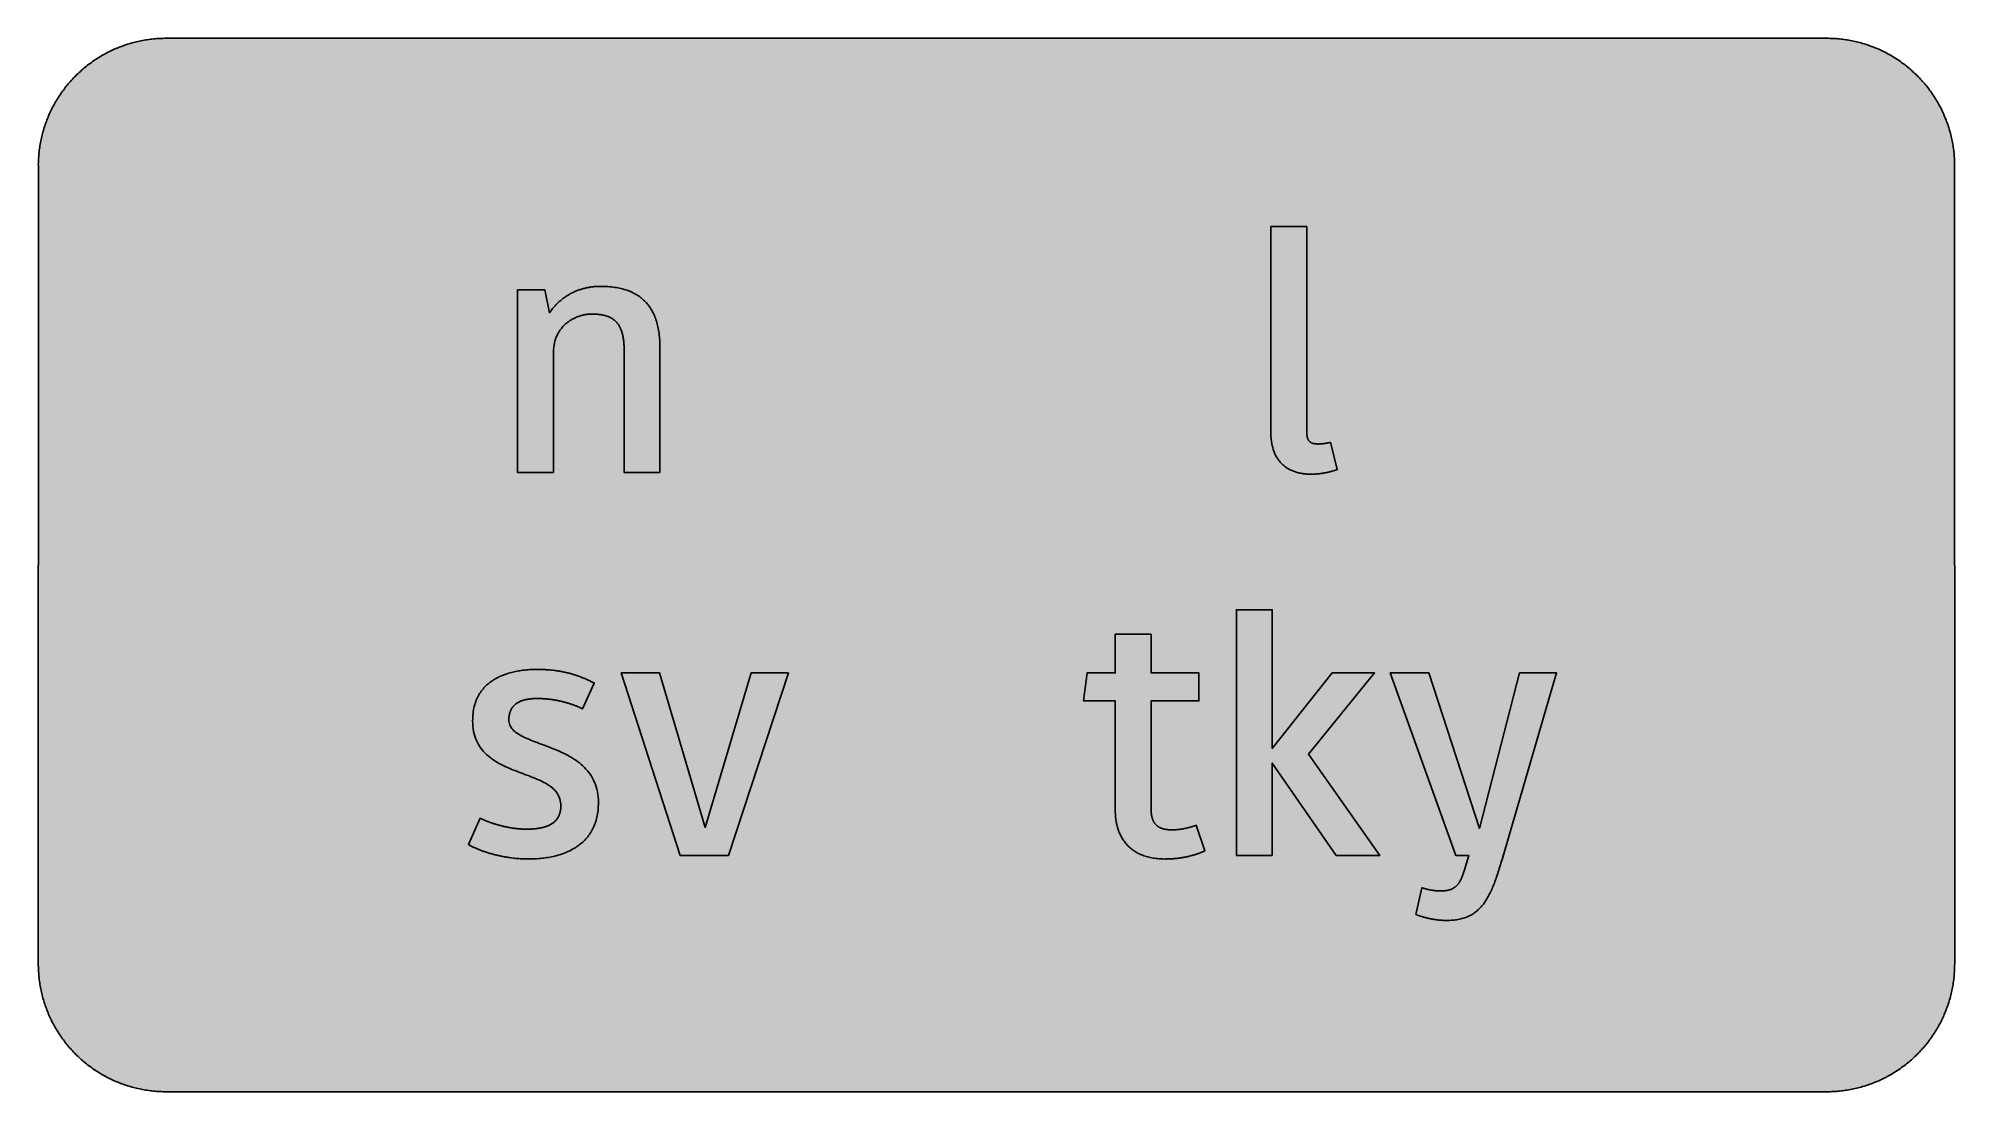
# Model space of a CAD drawing. Header units: millimetres. Extents: x 0 to 212, y 0 to 116.
import ezdxf

# ---------------------------------------------------------------- set-up
doc = ezdxf.new("R2010")
doc.units = ezdxf.units.MM

msp = doc.modelspace()

# ---------------------------------------------------------------- hatches: boundary and pattern name
for color, points in [(254, [(14.1633, 0.0536), (13.9878, 0.0533), (13.8125, 0.0559), (13.6373, 0.061), (13.462, 0.0686), (13.2893, 0.0787), (13.114, 0.0914), (12.9413, 0.1041), (12.7686, 0.1219), (12.5959, 0.1397), (12.4231, 0.16), (12.2504, 0.1829), (12.0777, 0.2057), (11.9075, 0.2337), (11.7373, 0.2616), (11.5672, 0.2921), (11.397, 0.3251), (11.2268, 0.3607), (11.0592, 0.3988), (10.8915, 0.4369), (10.7239, 0.4775), (10.5562, 0.5207), (10.3886, 0.5664), (10.2235, 0.6121), (10.0584, 0.6629), (9.8933, 0.7137), (9.7307, 0.7671), (9.5682, 0.8204), (9.4056, 0.8788), (9.2431, 0.9373), (9.083, 0.9982), (8.923, 1.0617), (8.763, 1.1252), (8.6055, 1.1938), (8.4455, 1.2624), (8.2906, 1.331), (8.1331, 1.4046), (7.9781, 1.4783), (7.8232, 1.5545), (7.6708, 1.6332), (7.5184, 1.7145), (7.366, 1.7958), (7.2161, 1.8796), (7.0663, 1.966), (6.919, 2.0523), (6.7716, 2.1438), (6.6243, 2.2352), (6.4795, 2.3266), (6.3348, 2.4232), (6.19, 2.5197), (6.0477, 2.6187), (5.908, 2.7178), (5.7683, 2.8194), (5.6286, 2.9235), (5.4915, 3.0302), (5.3543, 3.1369), (5.2197, 3.2461), (5.0851, 3.3579), (4.953, 3.4722), (4.8209, 3.5865), (4.6914, 3.7033), (4.5644, 3.8202), (4.4348, 3.9395), (4.3104, 4.0615), (4.1859, 4.1859), (4.0615, 4.3104), (3.9395, 4.4348), (3.8202, 4.5618), (3.7033, 4.6914), (3.5865, 4.8209), (3.4722, 4.953), (3.3579, 5.0851), (3.2487, 5.2197), (3.1369, 5.3543), (3.0302, 5.4915), (2.9235, 5.6286), (2.8194, 5.7683), (2.7178, 5.908), (2.6187, 6.0477), (2.5197, 6.19), (2.4232, 6.3348), (2.3266, 6.477), (2.2352, 6.6243), (2.1438, 6.7691), (2.0523, 6.919), (1.966, 7.0663), (1.8796, 7.2161), (1.7958, 7.366), (1.7145, 7.5184), (1.6332, 7.6708), (1.5545, 7.8232), (1.4783, 7.9781), (1.4046, 8.1331), (1.331, 8.2906), (1.2598, 8.4455), (1.1913, 8.603), (1.1252, 8.763), (1.0592, 8.923), (0.9982, 9.083), (0.9373, 9.2431), (0.8763, 9.4056), (0.8204, 9.5682), (0.7645, 9.7307), (0.7112, 9.8933), (0.6604, 10.0584), (0.6121, 10.2235), (0.5639, 10.3911), (0.5207, 10.5562), (0.4775, 10.7239), (0.4343, 10.8915), (0.3962, 11.0592), (0.3607, 11.2268), (0.3251, 11.397), (0.2921, 11.5672), (0.2616, 11.7373), (0.2311, 11.9075), (0.2057, 12.0802), (0.1803, 12.2504), (0.1575, 12.4231), (0.1372, 12.5959), (0.1194, 12.7686), (0.1041, 12.9413), (0.0889, 13.1166), (0.0787, 13.2893), (0.0686, 13.4645), (0.061, 13.6373), (0.0559, 13.8125), (0.0508, 13.9878), (0.0508, 14.163), (0.0522, 102.3592), (0.0508, 102.5322), (0.0559, 102.7074), (0.061, 102.8827), (0.0686, 103.058), (0.0787, 103.2307), (0.0889, 103.4059), (0.1041, 103.5787), (0.1194, 103.7514), (0.1372, 103.9241), (0.1575, 104.0968), (0.1803, 104.2695), (0.2057, 104.4423), (0.2311, 104.6124), (0.2616, 104.7826), (0.2921, 104.9528), (0.3251, 105.123), (0.3607, 105.2932), (0.3962, 105.4608), (0.4343, 105.6284), (0.4775, 105.7961), (0.5207, 105.9637), (0.5639, 106.1314), (0.6121, 106.2965), (0.6604, 106.4616), (0.7112, 106.6267), (0.7645, 106.7892), (0.8204, 106.9518), (0.8763, 107.1143), (0.9373, 107.2769), (0.9982, 107.4369), (1.0592, 107.5969), (1.1252, 107.757), (1.1913, 107.9144), (1.2598, 108.0745), (1.331, 108.2294), (1.4046, 108.3869), (1.4783, 108.5418), (1.5545, 108.6968), (1.6332, 108.8492), (1.7145, 109.0016), (1.7958, 109.154), (1.8796, 109.3038), (1.966, 109.4537), (2.0523, 109.601), (2.1438, 109.7483), (2.2352, 109.8956), (2.3266, 110.0404), (2.4232, 110.1852), (2.5197, 110.33), (2.6187, 110.4722), (2.7178, 110.6119), (2.8194, 110.7516), (2.9235, 110.8913), (3.0302, 111.0285), (3.1369, 111.1656), (3.2487, 111.3003), (3.3579, 111.4349), (3.4722, 111.567), (3.5865, 111.699), (3.7033, 111.8286), (3.8202, 111.9556), (3.9395, 112.0851), (4.0615, 112.2096), (4.1859, 112.334), (4.3104, 112.4585), (4.4348, 112.5804), (4.5644, 112.6998), (4.6914, 112.8166), (4.8209, 112.9335), (4.953, 113.0478), (5.0851, 113.1621), (5.2197, 113.2713), (5.3543, 113.3831), (5.4915, 113.4897), (5.6286, 113.5964), (5.7683, 113.7006), (5.908, 113.8022), (6.0477, 113.9012), (6.19, 114.0003), (6.3348, 114.0968), (6.4795, 114.1933), (6.6243, 114.2848), (6.7716, 114.3762), (6.919, 114.4676), (7.0663, 114.554), (7.2161, 114.6404), (7.366, 114.7242), (7.5184, 114.8055), (7.6708, 114.8867), (7.8232, 114.9655), (7.9781, 115.0417), (8.1331, 115.1153), (8.2906, 115.189), (8.4455, 115.2601), (8.6055, 115.3287), (8.763, 115.3947), (8.923, 115.4608), (9.083, 115.5217), (9.2431, 115.5827), (9.4056, 115.6437), (9.5682, 115.6995), (9.7307, 115.7554), (9.8933, 115.8088), (10.0584, 115.8596), (10.2235, 115.9078), (10.3886, 115.9561), (10.5562, 115.9993), (10.7239, 116.0424), (10.8915, 116.0856), (11.0592, 116.1237), (11.2268, 116.1593), (11.397, 116.1948), (11.5672, 116.2279), (11.7373, 116.2583), (11.9075, 116.2888), (12.0777, 116.3142), (12.2504, 116.3396), (12.4231, 116.3625), (12.5959, 116.3828), (12.7686, 116.4006), (12.9413, 116.4158), (13.114, 116.4311), (13.2893, 116.4412), (13.462, 116.4514), (13.6373, 116.459), (13.8125, 116.4641), (13.9878, 116.4692), (14.163, 116.4692), (197.6078, 116.4703), (197.7822, 116.4692), (197.9574, 116.4641), (198.1327, 116.459), (198.3054, 116.4514), (198.4807, 116.4412), (198.6534, 116.4311), (198.8287, 116.4158), (199.0014, 116.4006), (199.1741, 116.3828), (199.3468, 116.3625), (199.5195, 116.3396), (199.6897, 116.3142), (199.8624, 116.2888), (200.0326, 116.2583), (200.2028, 116.2279), (200.373, 116.1948), (200.5432, 116.1593), (200.7108, 116.1237), (200.8784, 116.0856), (201.0461, 116.0424), (201.2137, 115.9993), (201.3788, 115.9561), (201.5465, 115.9078), (201.7116, 115.8596), (201.8767, 115.8088), (202.0392, 115.7554), (202.2018, 115.6995), (202.3643, 115.6437), (202.5269, 115.5827), (202.6869, 115.5217), (202.8469, 115.4608), (203.007, 115.3947), (203.167, 115.3287), (203.3245, 115.2601), (203.4794, 115.189), (203.6369, 115.1153), (203.7918, 115.0417), (203.9468, 114.9655), (204.0992, 114.8867), (204.2516, 114.8055), (204.404, 114.7242), (204.5538, 114.6404), (204.7037, 114.554), (204.8535, 114.4676), (205.0009, 114.3762), (205.1456, 114.2848), (205.293, 114.1933), (205.4352, 114.0968), (205.58, 114.0003), (205.7222, 113.9012), (205.8619, 113.8022), (206.0016, 113.7006), (206.1413, 113.5964), (206.2785, 113.4897), (206.4156, 113.3831), (206.5503, 113.2713), (206.6849, 113.1621), (206.817, 113.0478), (206.949, 112.9335), (207.0786, 112.8166), (207.2081, 112.6998), (207.3351, 112.5804), (207.4596, 112.4585), (207.584, 112.334), (207.7085, 112.2096), (207.8304, 112.0851), (207.9498, 111.9556), (208.0666, 111.8286), (208.1835, 111.699), (208.2978, 111.567), (208.4121, 111.4349), (208.5238, 111.3003), (208.6331, 111.1656), (208.7397, 111.0285), (208.8464, 110.8913), (208.9506, 110.7516), (209.0522, 110.6119), (209.1512, 110.4722), (209.2503, 110.33), (209.3468, 110.1852), (209.4433, 110.0404), (209.5348, 109.8956), (209.6262, 109.7483), (209.7176, 109.601), (209.804, 109.4537), (209.8904, 109.3038), (209.9742, 109.154), (210.0555, 109.0016), (210.1367, 108.8492), (210.2155, 108.6968), (210.2917, 108.5418), (210.3653, 108.3869), (210.439, 108.2294), (210.5076, 108.0745), (210.5762, 107.9144), (210.6447, 107.757), (210.7082, 107.5969), (210.7717, 107.4369), (210.8327, 107.2769), (210.8911, 107.1143), (210.9495, 106.9518), (211.0029, 106.7892), (211.0562, 106.6267), (211.107, 106.4616), (211.1578, 106.2965), (211.2035, 106.1314), (211.2493, 105.9637), (211.2924, 105.7961), (211.3331, 105.6284), (211.3712, 105.4608), (211.4093, 105.2932), (211.4448, 105.123), (211.4779, 104.9528), (211.5083, 104.7826), (211.5363, 104.6124), (211.5642, 104.4423), (211.5871, 104.2695), (211.6099, 104.0968), (211.6303, 103.9241), (211.648, 103.7514), (211.6658, 103.5787), (211.6785, 103.4059), (211.6912, 103.2307), (211.7014, 103.058), (211.709, 102.8827), (211.7141, 102.7074), (211.7166, 102.5322), (211.7166, 102.3569), (211.7189, 14.1647), (211.7166, 13.9878), (211.7141, 13.8125), (211.709, 13.6373), (211.7014, 13.4645), (211.6912, 13.2893), (211.6785, 13.1166), (211.6658, 12.9413), (211.648, 12.7686), (211.6303, 12.5959), (211.6099, 12.4231), (211.5871, 12.2504), (211.5642, 12.0802), (211.5363, 11.9075), (211.5083, 11.7373), (211.4779, 11.5672), (211.4448, 11.397), (211.4093, 11.2268), (211.3712, 11.0592), (211.3331, 10.8915), (211.2924, 10.7239), (211.2493, 10.5562), (211.2035, 10.3911), (211.1578, 10.2235), (211.107, 10.0584), (211.0562, 9.8933), (211.0029, 9.7307), (210.9495, 9.5682), (210.8911, 9.4056), (210.8327, 9.2431), (210.7717, 9.083), (210.7082, 8.923), (210.6447, 8.763), (210.5762, 8.603), (210.5076, 8.4455), (210.439, 8.2906), (210.3653, 8.1331), (210.2917, 7.9781), (210.2155, 7.8232), (210.1367, 7.6708), (210.0555, 7.5184), (209.9742, 7.366), (209.8904, 7.2161), (209.804, 7.0663), (209.7176, 6.919), (209.6262, 6.7691), (209.5348, 6.6243), (209.4433, 6.477), (209.3468, 6.3348), (209.2503, 6.19), (209.1512, 6.0477), (209.0522, 5.908), (208.9506, 5.7683), (208.8464, 5.6286), (208.7397, 5.4915), (208.6331, 5.3543), (208.5238, 5.2197), (208.4121, 5.0851), (208.2978, 4.953), (208.1835, 4.8209), (208.0666, 4.6914), (207.9498, 4.5618), (207.8304, 4.4348), (207.7085, 4.3104), (207.584, 4.1859), (207.4596, 4.0615), (207.3351, 3.9395), (207.2081, 3.8202), (207.0786, 3.7033), (206.949, 3.5865), (206.817, 3.4722), (206.6849, 3.3579), (206.5503, 3.2461), (206.4156, 3.1369), (206.2785, 3.0302), (206.1413, 2.9235), (206.0016, 2.8194), (205.8619, 2.7178), (205.7222, 2.6187), (205.58, 2.5197), (205.4352, 2.4232), (205.293, 2.3266), (205.1456, 2.2352), (205.0009, 2.1438), (204.8535, 2.0523), (204.7037, 1.966), (204.5538, 1.8796), (204.404, 1.7958), (204.2516, 1.7145), (204.0992, 1.6332), (203.9468, 1.5545), (203.7918, 1.4783), (203.6369, 1.4046), (203.4794, 1.331), (203.3245, 1.2624), (203.167, 1.1938), (203.007, 1.1252), (202.8469, 1.0617), (202.6869, 0.9982), (202.5269, 0.9373), (202.3643, 0.8788), (202.2018, 0.8204), (202.0392, 0.7671), (201.8767, 0.7137), (201.7116, 0.6629), (201.5465, 0.6121), (201.3788, 0.5664), (201.2137, 0.5207), (201.0461, 0.4775), (200.8784, 0.4369), (200.7108, 0.3988), (200.5432, 0.3607), (200.373, 0.3251), (200.2028, 0.2921), (200.0326, 0.2616), (199.8624, 0.2337), (199.6897, 0.2057), (199.5195, 0.1829), (199.3468, 0.16), (199.1741, 0.1397), (199.0014, 0.1219), (198.8287, 0.1041), (198.6534, 0.0914), (198.4807, 0.0787), (198.3054, 0.0686), (198.1327, 0.061), (197.9574, 0.0559), (197.7822, 0.0533), (197.6069, 0.0533)]), (59, [(142.7882, 71.8287), (142.7683, 71.821), (142.7505, 71.816), (142.7302, 71.8109), (142.7124, 71.8058), (142.6921, 71.8007), (142.6718, 71.7956), (142.6515, 71.7906), (142.6312, 71.7855), (142.6108, 71.7804), (142.5905, 71.7753), (142.5702, 71.7702), (142.5473, 71.7652), (142.527, 71.7626), (142.5042, 71.7575), (142.4813, 71.7525), (142.461, 71.7474), (142.4381, 71.7448), (142.4153, 71.7398), (142.3924, 71.7347), (142.3695, 71.7321), (142.3492, 71.7271), (142.3264, 71.722), (142.301, 71.7194), (142.2781, 71.7144), (142.2552, 71.7118), (142.2324, 71.7067), (142.2095, 71.7042), (142.1867, 71.6991), (142.1638, 71.6966), (142.1409, 71.694), (142.1181, 71.689), (142.0927, 71.6864), (142.0698, 71.6839), (142.047, 71.6813), (142.0241, 71.6788), (142.0012, 71.6737), (141.9784, 71.6712), (141.9555, 71.6686), (141.9327, 71.6661), (141.9098, 71.6636), (141.8869, 71.661), (141.8641, 71.6585), (141.8438, 71.6559), (141.8209, 71.6559), (141.798, 71.6534), (141.7777, 71.6509), (141.7549, 71.6483), (141.7345, 71.6483), (141.7142, 71.6458), (141.6914, 71.6432), (141.671, 71.6432), (141.6507, 71.6407), (141.6304, 71.6407), (141.6101, 71.6382), (141.5923, 71.6382), (141.572, 71.6356), (141.5542, 71.6356), (141.5339, 71.6356), (141.5161, 71.6356), (141.4983, 71.6331), (141.4805, 71.6331), (141.4628, 71.6331), (141.445, 71.6331), (141.4297, 71.6331), (141.3815, 71.6331), (141.3332, 71.6331), (141.2875, 71.6356), (141.2418, 71.6382), (141.1986, 71.6407), (141.1554, 71.6458), (141.1148, 71.6483), (141.0741, 71.6534), (141.0335, 71.6585), (140.9954, 71.6661), (140.9573, 71.6712), (140.9217, 71.6788), (140.8862, 71.689), (140.8532, 71.6966), (140.8201, 71.7067), (140.7871, 71.7169), (140.7566, 71.7296), (140.7262, 71.7398), (140.6957, 71.7525), (140.6677, 71.7677), (140.6398, 71.7804), (140.6144, 71.7956), (140.589, 71.8109), (140.5636, 71.8287), (140.5382, 71.8439), (140.5153, 71.8617), (140.495, 71.882), (140.4722, 71.9023), (140.4518, 71.9226), (140.4315, 71.943), (140.4137, 71.9658), (140.396, 71.9861), (140.3782, 72.0115), (140.3604, 72.0344), (140.3452, 72.0598), (140.3299, 72.0877), (140.3172, 72.1131), (140.302, 72.1411), (140.2893, 72.1716), (140.2766, 72.1995), (140.2664, 72.23), (140.2537, 72.2605), (140.2436, 72.2935), (140.2334, 72.3265), (140.2258, 72.3621), (140.2156, 72.3951), (140.208, 72.4306), (140.2004, 72.4687), (140.1928, 72.5068), (140.1877, 72.5449), (140.1826, 72.583), (140.175, 72.6237), (140.1724, 72.6669), (140.1674, 72.7075), (140.1623, 72.7507), (140.1597, 72.7964), (140.1572, 72.8421), (140.1547, 72.8878), (140.1521, 72.9336), (140.1496, 72.9818), (140.1496, 73.0326), (140.1496, 73.0834), (140.147, 73.1342), (140.147, 73.185), (140.1491, 95.6564), (136.1916, 95.6564), (136.1916, 72.8772), (136.1923, 72.7227), (136.1973, 72.5729), (136.2024, 72.4256), (136.2126, 72.2808), (136.2253, 72.1385), (136.2431, 72.0014), (136.2608, 71.8642), (136.2812, 71.7321), (136.3066, 71.6026), (136.332, 71.4756), (136.3599, 71.3511), (136.3929, 71.2292), (136.4259, 71.1098), (136.4615, 70.993), (136.5021, 70.8787), (136.5428, 70.7695), (136.586, 70.6603), (136.6317, 70.5561), (136.6799, 70.452), (136.7307, 70.3529), (136.7841, 70.2539), (136.8374, 70.1599), (136.8933, 70.0684), (136.9543, 69.977), (137.0152, 69.8906), (137.0762, 69.8043), (137.1422, 69.723), (137.2083, 69.6443), (137.2768, 69.5655), (137.348, 69.4919), (137.4216, 69.4182), (137.4953, 69.3496), (137.5715, 69.281), (137.6477, 69.2175), (137.7264, 69.154), (137.8077, 69.0931), (137.8915, 69.0347), (137.9753, 68.9813), (138.0592, 68.928), (138.1481, 68.8746), (138.2344, 68.8264), (138.3259, 68.7807), (138.4173, 68.7375), (138.5087, 68.6943), (138.6027, 68.6537), (138.6967, 68.6181), (138.7932, 68.5825), (138.8923, 68.5495), (138.9888, 68.5165), (139.0879, 68.4886), (139.1895, 68.4606), (139.2911, 68.4378), (139.3927, 68.4149), (139.4968, 68.3946), (139.6009, 68.3743), (139.7076, 68.359), (139.8118, 68.3438), (139.921, 68.3311), (140.0277, 68.3209), (140.1369, 68.3133), (140.2436, 68.3057), (140.3553, 68.3006), (140.4645, 68.2981), (140.5763, 68.2981), (140.6271, 68.2981), (140.6804, 68.2981), (140.7338, 68.2981), (140.7846, 68.3006), (140.8379, 68.3006), (140.8887, 68.3031), (140.9395, 68.3057), (140.9929, 68.3082), (141.0437, 68.3108), (141.0945, 68.3133), (141.1453, 68.3158), (141.1961, 68.3209), (141.2469, 68.3235), (141.2951, 68.3285), (141.3459, 68.3336), (141.3967, 68.3387), (141.445, 68.3412), (141.4958, 68.3489), (141.544, 68.3539), (141.5948, 68.359), (141.6431, 68.3641), (141.6914, 68.3717), (141.7396, 68.3768), (141.7879, 68.3844), (141.8361, 68.392), (141.8844, 68.3997), (141.9327, 68.4073), (141.9784, 68.4149), (142.0266, 68.4225), (142.0724, 68.4301), (142.1206, 68.4378), (142.1663, 68.4479), (142.2121, 68.4555), (142.2578, 68.4657), (142.3035, 68.4733), (142.3492, 68.4835), (142.3949, 68.4936), (142.4407, 68.5013), (142.4864, 68.5114), (142.5296, 68.5216), (142.5753, 68.5317), (142.6185, 68.5419), (142.6616, 68.5521), (142.7074, 68.5648), (142.7505, 68.5749), (142.7937, 68.5851), (142.8344, 68.5978), (142.8775, 68.6079), (142.9207, 68.6181), (142.9639, 68.6308), (143.0045, 68.641), (143.0452, 68.6537), (143.0884, 68.6664), (143.129, 68.6765), (143.1696, 68.6892), (143.2103, 68.7019), (143.2509, 68.7146), (143.289, 68.7248), (143.3297, 68.7375), (143.3703, 68.7502), (143.4084, 68.7629), (143.4465, 68.7756), (143.4871, 68.7883), (143.5252, 68.801)]), (59, [(68.7091, 68.4925), (68.7091, 82.3059), (68.707, 82.5094), (68.7019, 82.7126), (68.6943, 82.9132), (68.6841, 83.1088), (68.6689, 83.3044), (68.6537, 83.4923), (68.6333, 83.6803), (68.6105, 83.8657), (68.5851, 84.0461), (68.5546, 84.2239), (68.5241, 84.3991), (68.4886, 84.5718), (68.4505, 84.7395), (68.4073, 84.9046), (68.3641, 85.0671), (68.3158, 85.2272), (68.265, 85.3821), (68.2117, 85.5345), (68.1533, 85.6844), (68.0923, 85.8317), (68.0288, 85.9739), (67.9628, 86.1136), (67.8917, 86.2508), (67.8205, 86.3854), (67.7418, 86.5149), (67.6631, 86.6445), (67.5792, 86.7664), (67.4929, 86.8883), (67.404, 87.0052), (67.3125, 87.122), (67.216, 87.2312), (67.117, 87.3404), (67.0128, 87.4446), (66.9087, 87.5462), (66.7995, 87.6452), (66.6852, 87.7392), (66.5709, 87.8307), (66.4515, 87.9196), (66.3296, 88.0059), (66.2026, 88.0872), (66.073, 88.1659), (65.9409, 88.2421), (65.8038, 88.3133), (65.6641, 88.3818), (65.5218, 88.4479), (65.3771, 88.5088), (65.2272, 88.5673), (65.0723, 88.6231), (64.9173, 88.6765), (64.7573, 88.7247), (64.5922, 88.7705), (64.4271, 88.8136), (64.2569, 88.8517), (64.0817, 88.8873), (63.9039, 88.9203), (63.7235, 88.9483), (63.5381, 88.9737), (63.3527, 88.9965), (63.1596, 89.0143), (62.9641, 89.0295), (62.7659, 89.0422), (62.5653, 89.0499), (62.3595, 89.0549), (62.1487, 89.0575), (62.0471, 89.0549), (61.9455, 89.0549), (61.8439, 89.0499), (61.7423, 89.0448), (61.6433, 89.0397), (61.5417, 89.0321), (61.4401, 89.0245), (61.3385, 89.0118), (61.2394, 89.0016), (61.1403, 88.9889), (61.0387, 88.9737), (60.9397, 88.9584), (60.8406, 88.9406), (60.7416, 88.9229), (60.6425, 88.9025), (60.5434, 88.8797), (60.4469, 88.8568), (60.3479, 88.834), (60.2513, 88.8086), (60.1548, 88.7806), (60.0583, 88.7527), (59.9618, 88.7222), (59.8678, 88.6917), (59.7713, 88.6587), (59.6773, 88.6231), (59.5833, 88.5876), (59.4893, 88.552), (59.3979, 88.5114), (59.3039, 88.4733), (59.2125, 88.4301), (59.121, 88.3869), (59.0296, 88.3437), (58.9407, 88.298), (58.8493, 88.2498), (58.7604, 88.2015), (58.674, 88.1532), (58.5851, 88.0999), (58.4987, 88.0466), (58.4124, 87.9932), (58.326, 87.9373), (58.2422, 87.8789), (58.1584, 87.8205), (58.0746, 87.7595), (57.9907, 87.6986), (57.9095, 87.6351), (57.8282, 87.569), (57.7494, 87.503), (57.6682, 87.437), (57.5894, 87.3658), (57.5132, 87.2947), (57.4345, 87.2236), (57.3583, 87.1499), (57.2846, 87.0737), (57.211, 86.9975), (57.1373, 86.9188), (57.0636, 86.8401), (56.9925, 86.7588), (56.9239, 86.675), (56.8528, 86.5911), (56.7842, 86.5048), (56.7182, 86.4184), (56.6522, 86.3295), (56.5861, 86.2381), (56.5226, 86.1466), (55.9802, 88.671), (52.9925, 88.671), (52.9925, 68.4925), (56.9503, 68.4925), (56.9503, 81.7241), (56.9519, 81.8591), (56.957, 81.9937), (56.9646, 82.1258), (56.9773, 82.2579), (56.99, 82.3849), (57.0103, 82.5094), (57.0306, 82.6313), (57.0535, 82.7532), (57.0814, 82.87), (57.1119, 82.9869), (57.1449, 83.1012), (57.1805, 83.2129), (57.2186, 83.3222), (57.2592, 83.4288), (57.3024, 83.533), (57.3481, 83.6346), (57.3964, 83.7336), (57.4472, 83.8327), (57.5005, 83.9267), (57.5539, 84.0207), (57.6123, 84.1096), (57.6707, 84.1985), (57.7342, 84.2848), (57.7952, 84.3686), (57.8612, 84.4525), (57.9298, 84.5312), (57.9984, 84.6099), (58.0669, 84.6836), (58.1406, 84.7573), (58.2143, 84.8284), (58.2879, 84.897), (58.3667, 84.963), (58.4429, 85.029), (58.5241, 85.09), (58.6029, 85.151), (58.6842, 85.2094), (58.768, 85.2653), (58.8518, 85.3186), (58.9356, 85.3694), (59.022, 85.4202), (59.1083, 85.4659), (59.1972, 85.5116), (59.2836, 85.5548), (59.3725, 85.5955), (59.4614, 85.6361), (59.5528, 85.6717), (59.6417, 85.7072), (59.7332, 85.7402), (59.8246, 85.7707), (59.9135, 85.7987), (60.005, 85.8266), (60.0964, 85.852), (60.1878, 85.8749), (60.2793, 85.8952), (60.3707, 85.913), (60.4622, 85.9307), (60.5536, 85.9434), (60.645, 85.9561), (60.7339, 85.9688), (60.8254, 85.9765), (60.9143, 85.9841), (61.0032, 85.9892), (61.0921, 85.9917), (61.1784, 85.9917), (61.2902, 85.9917), (61.402, 85.9892), (61.5086, 85.9866), (61.6153, 85.9815), (61.722, 85.9739), (61.8236, 85.9663), (61.9252, 85.9561), (62.0243, 85.946), (62.1208, 85.9307), (62.2173, 85.918), (62.3113, 85.9003), (62.4027, 85.8825), (62.4916, 85.8647), (62.5805, 85.8418), (62.6669, 85.819), (62.7532, 85.7961), (62.8345, 85.7682), (62.9158, 85.7402), (62.9971, 85.7098), (63.0733, 85.6793), (63.1495, 85.6437), (63.2231, 85.6082), (63.2968, 85.5701), (63.3654, 85.532), (63.434, 85.4913), (63.5025, 85.4456), (63.566, 85.4024), (63.6295, 85.3542), (63.693, 85.3034), (63.7515, 85.2526), (63.8099, 85.1992), (63.8658, 85.1433), (63.9216, 85.0849), (63.975, 85.0265), (64.0258, 84.963), (64.074, 84.8995), (64.1223, 84.8309), (64.168, 84.7623), (64.2112, 84.6912), (64.2544, 84.6176), (64.295, 84.5439), (64.3331, 84.4652), (64.3712, 84.3839), (64.4042, 84.3001), (64.4398, 84.2162), (64.4703, 84.1273), (64.5008, 84.0384), (64.5287, 83.947), (64.5566, 83.8505), (64.582, 83.754), (64.6049, 83.6524), (64.6252, 83.5508), (64.6455, 83.4441), (64.6633, 83.3374), (64.6786, 83.2282), (64.6938, 83.1139), (64.7065, 82.997), (64.7167, 82.8802), (64.7268, 82.7583), (64.7344, 82.6338), (64.7421, 82.5094), (64.7446, 82.3798), (64.7471, 82.2477), (64.7497, 82.1106), (64.7499, 68.4925)]), (59, [(136.3472, 26.1592), (136.3472, 36.3647), (143.4098, 26.1592), (148.2217, 26.1592), (140.3435, 37.3736), (147.6389, 46.3377), (142.9438, 46.3377), (136.3472, 37.9935), (136.3472, 53.3231), (132.388, 53.3231), (132.388, 26.1592)]), (59, [(119.0004, 31.2025), (119.0015, 31.054), (119.0041, 30.9093), (119.0117, 30.7645), (119.0193, 30.6222), (119.0295, 30.48), (119.0447, 30.3403), (119.06, 30.2031), (119.0803, 30.066), (119.1006, 29.9314), (119.126, 29.7967), (119.1514, 29.6647), (119.1819, 29.5326), (119.2149, 29.403), (119.2479, 29.276), (119.286, 29.1516), (119.3241, 29.0271), (119.3673, 28.9052), (119.413, 28.7833), (119.4613, 28.6664), (119.5121, 28.5496), (119.5654, 28.4353), (119.6213, 28.321), (119.6797, 28.2118), (119.7407, 28.1026), (119.8042, 27.9959), (119.8702, 27.8892), (119.9388, 27.7876), (120.0125, 27.686), (120.0861, 27.5895), (120.1649, 27.493), (120.2461, 27.399), (120.3274, 27.3075), (120.4138, 27.2186), (120.5027, 27.1297), (120.5941, 27.0459), (120.6881, 26.9646), (120.7872, 26.8834), (120.8862, 26.8072), (120.9904, 26.731), (121.0945, 26.6598), (121.2037, 26.5887), (121.3155, 26.5227), (121.4298, 26.4592), (121.5466, 26.3957), (121.666, 26.3373), (121.7905, 26.2814), (121.9149, 26.228), (122.0445, 26.1772), (122.1765, 26.129), (122.3112, 26.0833), (122.4483, 26.0401), (122.588, 26.002), (122.7328, 25.9639), (122.8801, 25.9309), (123.0274, 25.9004), (123.1824, 25.8724), (123.3373, 25.8496), (123.4948, 25.8293), (123.6574, 25.8115), (123.8225, 25.7962), (123.9876, 25.7835), (124.1603, 25.7759), (124.333, 25.7708), (124.5108, 25.7683), (124.5819, 25.7683), (124.6505, 25.7708), (124.7216, 25.7708), (124.7927, 25.7734), (124.8639, 25.7734), (124.935, 25.7759), (125.0061, 25.7785), (125.0747, 25.781), (125.1458, 25.7861), (125.2169, 25.7886), (125.2855, 25.7937), (125.3566, 25.7988), (125.4277, 25.8039), (125.4963, 25.8089), (125.5674, 25.814), (125.636, 25.8216), (125.7071, 25.8293), (125.7757, 25.8343), (125.8468, 25.842), (125.9154, 25.8521), (125.9865, 25.8597), (126.0551, 25.8674), (126.1237, 25.8775), (126.1948, 25.8877), (126.2634, 25.8978), (126.332, 25.908), (126.4006, 25.9207), (126.4717, 25.9309), (126.5403, 25.9436), (126.6088, 25.9563), (126.6774, 25.969), (126.746, 25.9817), (126.8146, 25.9969), (126.8832, 26.0096), (126.9517, 26.0248), (127.0203, 26.0401), (127.0889, 26.0553), (127.1575, 26.0731), (127.2235, 26.0883), (127.2921, 26.1061), (127.3607, 26.1239), (127.4293, 26.1417), (127.4953, 26.1595), (127.5639, 26.1798), (127.6299, 26.2001), (127.6985, 26.2179), (127.7645, 26.2407), (127.8331, 26.2611), (127.8992, 26.2814), (127.9677, 26.3042), (128.0338, 26.3271), (128.0998, 26.35), (128.1684, 26.3728), (128.2344, 26.3957), (128.3005, 26.4211), (128.3665, 26.4465), (128.4326, 26.4719), (128.5011, 26.4973), (128.5672, 26.5227), (128.6332, 26.5506), (128.6967, 26.576), (128.7628, 26.604), (128.8288, 26.6319), (128.8948, 26.6624), (127.926, 29.4954), (127.8788, 29.4767), (127.8306, 29.4615), (127.7849, 29.4462), (127.7391, 29.431), (127.6934, 29.4157), (127.6477, 29.4005), (127.602, 29.3878), (127.5563, 29.3726), (127.5131, 29.3573), (127.4674, 29.3446), (127.4242, 29.3319), (127.3785, 29.3192), (127.3353, 29.304), (127.2921, 29.2913), (127.2489, 29.2811), (127.2057, 29.2684), (127.1626, 29.2557), (127.1219, 29.2456), (127.0787, 29.2329), (127.0356, 29.2227), (126.9949, 29.2125), (126.9517, 29.2024), (126.9111, 29.1922), (126.8705, 29.1821), (126.8273, 29.1719), (126.7866, 29.1617), (126.746, 29.1541), (126.7054, 29.144), (126.6647, 29.1363), (126.6241, 29.1262), (126.5834, 29.1186), (126.5428, 29.1109), (126.5022, 29.1033), (126.4615, 29.0957), (126.4209, 29.0881), (126.3802, 29.083), (126.3421, 29.0754), (126.3015, 29.0703), (126.2609, 29.0627), (126.2202, 29.0576), (126.1796, 29.0525), (126.1415, 29.0474), (126.1008, 29.0424), (126.0602, 29.0373), (126.0196, 29.0322), (125.9815, 29.0271), (125.9408, 29.022), (125.9002, 29.0195), (125.8595, 29.017), (125.8189, 29.0119), (125.7808, 29.0093), (125.7402, 29.0068), (125.6995, 29.0043), (125.6589, 29.0017), (125.6182, 28.9992), (125.5776, 28.9966), (125.537, 28.9941), (125.4963, 28.9941), (125.4557, 28.9916), (125.4125, 28.9916), (125.3719, 28.9916), (125.3312, 28.989), (125.288, 28.989), (125.2474, 28.989), (125.1661, 28.989), (125.0874, 28.9916), (125.0086, 28.9941), (124.935, 28.9992), (124.8588, 29.0043), (124.7877, 29.0119), (124.7165, 29.0195), (124.648, 29.0297), (124.5794, 29.0398), (124.5133, 29.0525), (124.4498, 29.0652), (124.3889, 29.0779), (124.3279, 29.0932), (124.267, 29.1109), (124.2085, 29.1287), (124.1527, 29.1465), (124.0993, 29.1668), (124.046, 29.1871), (123.9926, 29.21), (123.9418, 29.2329), (123.8936, 29.2583), (123.8453, 29.2837), (123.7996, 29.3116), (123.7564, 29.3395), (123.7132, 29.37), (123.6701, 29.4005), (123.6294, 29.431), (123.5913, 29.464), (123.5532, 29.497), (123.5177, 29.5326), (123.4821, 29.5681), (123.4491, 29.6062), (123.4161, 29.6443), (123.383, 29.685), (123.3551, 29.7231), (123.3246, 29.7663), (123.2967, 29.8094), (123.2713, 29.8526), (123.2459, 29.8983), (123.223, 29.9441), (123.2002, 29.9898), (123.1773, 30.038), (123.157, 30.0863), (123.1367, 30.1371), (123.1189, 30.1879), (123.1011, 30.2412), (123.0859, 30.2946), (123.0706, 30.3479), (123.0554, 30.4038), (123.0427, 30.4597), (123.03, 30.5181), (123.0198, 30.5765), (123.0097, 30.6375), (122.9995, 30.6959), (122.9919, 30.7594), (122.9843, 30.8204), (122.9792, 30.8839), (122.9741, 30.9499), (122.969, 31.0134), (122.9639, 31.082), (122.9614, 31.148), (122.9589, 31.2166), (122.9589, 31.2877), (122.9589, 31.3563), (122.9596, 43.2329), (128.2361, 43.2329), (128.2361, 46.3377), (122.9596, 46.3377), (122.9596, 50.6053), (119.0004, 50.6053), (119.0004, 46.3377), (115.8956, 46.3377), (115.5086, 43.2329), (119.0004, 43.2329)]), (59, [(54.2339, 25.7704), (54.417, 25.7708), (54.5998, 25.7734), (54.7827, 25.781), (54.9656, 25.7886), (55.1459, 25.7988), (55.3288, 25.8115), (55.5092, 25.8293), (55.687, 25.847), (55.8673, 25.8674), (56.0451, 25.8902), (56.2204, 25.9182), (56.3982, 25.9461), (56.5709, 25.9791), (56.7436, 26.0121), (56.9163, 26.0502), (57.0865, 26.0909), (57.2567, 26.1315), (57.4218, 26.1798), (57.5869, 26.228), (57.752, 26.2788), (57.9145, 26.3347), (58.072, 26.3906), (58.232, 26.4516), (58.387, 26.5151), (58.5394, 26.5836), (58.6918, 26.6522), (58.8391, 26.7259), (58.9864, 26.8021), (59.1287, 26.8834), (59.2709, 26.9646), (59.4081, 27.051), (59.5452, 27.1424), (59.6773, 27.2339), (59.8068, 27.3304), (59.9338, 27.432), (60.0583, 27.5336), (60.1777, 27.6428), (60.2945, 27.752), (60.4088, 27.8663), (60.518, 27.9832), (60.6247, 28.1051), (60.7289, 28.2296), (60.8279, 28.3591), (60.9244, 28.4912), (61.0159, 28.6283), (61.1048, 28.768), (61.1886, 28.9128), (61.2673, 29.0601), (61.3435, 29.2125), (61.4147, 29.3675), (61.4807, 29.5275), (61.5442, 29.6901), (61.6026, 29.8577), (61.656, 30.0304), (61.7042, 30.2057), (61.7474, 30.386), (61.7855, 30.5689), (61.8211, 30.7594), (61.849, 30.9499), (61.8744, 31.148), (61.8922, 31.3487), (61.9049, 31.5544), (61.915, 31.7652), (61.9176, 31.9786), (61.91, 32.3012), (61.8896, 32.6111), (61.8541, 32.9082), (61.8058, 33.1953), (61.7449, 33.4721), (61.6712, 33.7388), (61.5874, 33.9954), (61.4909, 34.2417), (61.3842, 34.478), (61.2673, 34.7066), (61.1403, 34.925), (61.0032, 35.1333), (60.8584, 35.3365), (60.7035, 35.5295), (60.5409, 35.7149), (60.3707, 35.8927), (60.1929, 36.0629), (60.01, 36.2255), (59.817, 36.383), (59.6214, 36.5328), (59.4208, 36.6776), (59.2125, 36.8148), (59.0017, 36.9468), (58.7858, 37.0764), (58.5673, 37.1983), (58.3438, 37.3151), (58.1203, 37.4294), (57.8917, 37.5387), (57.6631, 37.6428), (57.4319, 37.7444), (57.2008, 37.8435), (56.9697, 37.94), (56.736, 38.0314), (56.5048, 38.1229), (56.2762, 38.2118), (56.0451, 38.2981), (55.819, 38.3819), (55.593, 38.4658), (55.372, 38.5496), (55.151, 38.6309), (54.9377, 38.7121), (54.7243, 38.7934), (54.5186, 38.8747), (54.3154, 38.9585), (54.1198, 39.0398), (53.9293, 39.1236), (53.7439, 39.21), (53.5661, 39.2963), (53.3959, 39.3852), (53.2333, 39.4741), (53.0809, 39.5681), (52.9336, 39.6646), (52.7964, 39.7637), (52.6694, 39.8653), (52.5526, 39.972), (52.4459, 40.0812), (52.3494, 40.1955), (52.2656, 40.3149), (52.1919, 40.4368), (52.1335, 40.5663), (52.0852, 40.701), (52.0497, 40.8381), (52.0294, 40.9854), (52.0217, 41.1353), (52.0217, 41.214), (52.0243, 41.2902), (52.0294, 41.3639), (52.0344, 41.4376), (52.0421, 41.5087), (52.0522, 41.5798), (52.0624, 41.6484), (52.0776, 41.717), (52.0903, 41.783), (52.1081, 41.849), (52.1259, 41.9125), (52.1437, 41.9735), (52.1665, 42.0345), (52.1894, 42.0954), (52.2122, 42.1538), (52.2376, 42.2097), (52.2656, 42.2656), (52.2961, 42.3189), (52.3265, 42.3723), (52.357, 42.4231), (52.3926, 42.4739), (52.4281, 42.5247), (52.4637, 42.5704), (52.5018, 42.6187), (52.5424, 42.6644), (52.5831, 42.7076), (52.6263, 42.7507), (52.6694, 42.7914), (52.7152, 42.832), (52.7634, 42.8701), (52.8117, 42.9082), (52.8599, 42.9463), (52.9107, 42.9793), (52.9641, 43.0149), (53.0174, 43.0479), (53.0733, 43.0784), (53.1292, 43.1089), (53.1876, 43.1394), (53.246, 43.1673), (53.307, 43.1952), (53.3705, 43.2206), (53.434, 43.2435), (53.4975, 43.2689), (53.5635, 43.2892), (53.6296, 43.3121), (53.6981, 43.3324), (53.7667, 43.3502), (53.8378, 43.368), (53.9115, 43.3857), (53.9826, 43.401), (54.0588, 43.4137), (54.1325, 43.4289), (54.2087, 43.4391), (54.2874, 43.4518), (54.3662, 43.4619), (54.4474, 43.4696), (54.5287, 43.4772), (54.61, 43.4848), (54.6938, 43.4899), (54.7776, 43.495), (54.864, 43.4975), (54.9504, 43.5), (55.0367, 43.5026), (55.1256, 43.5026), (55.2069, 43.5026), (55.2882, 43.5026), (55.3695, 43.5), (55.4507, 43.5), (55.532, 43.4975), (55.6133, 43.495), (55.6946, 43.4899), (55.7733, 43.4873), (55.8546, 43.4823), (55.9333, 43.4772), (56.0146, 43.4721), (56.0934, 43.467), (56.1721, 43.4594), (56.2534, 43.4518), (56.3321, 43.4442), (56.4109, 43.4365), (56.4896, 43.4289), (56.5683, 43.4188), (56.6471, 43.4086), (56.7258, 43.3984), (56.8046, 43.3883), (56.8833, 43.3756), (56.9595, 43.3654), (57.0382, 43.3527), (57.117, 43.34), (57.1957, 43.3248), (57.2719, 43.3121), (57.3507, 43.2968), (57.4294, 43.2816), (57.5056, 43.2664), (57.5843, 43.2486), (57.6631, 43.2308), (57.7393, 43.213), (57.818, 43.1952), (57.8942, 43.1775), (57.973, 43.1571), (58.0517, 43.1394), (58.1279, 43.1165), (58.2066, 43.0962), (58.2828, 43.0759), (58.3616, 43.053), (58.4403, 43.0301), (58.5165, 43.0073), (58.5953, 42.9819), (58.674, 42.959), (58.7502, 42.9336), (58.8289, 42.9082), (58.9077, 42.8803), (58.9864, 42.8549), (59.0626, 42.8269), (59.1414, 42.799), (59.2201, 42.7685), (59.2988, 42.7406), (59.3776, 42.7101), (59.4563, 42.6796), (59.5351, 42.6491), (59.6138, 42.6161), (59.6925, 42.5856), (59.7713, 42.5526), (59.8526, 42.5171), (59.9313, 42.484), (60.01, 42.4485), (60.0913, 42.4129), (60.1701, 42.3774), (61.4521, 45.2116), (61.3943, 45.2399), (61.3359, 45.2704), (61.2775, 45.2984), (61.2165, 45.3288), (61.1556, 45.3593), (61.0921, 45.3923), (61.0286, 45.4228), (60.9651, 45.4533), (60.899, 45.4863), (60.8305, 45.5168), (60.7619, 45.5498), (60.6933, 45.5803), (60.6222, 45.6133), (60.5511, 45.6438), (60.4774, 45.6768), (60.4037, 45.7098), (60.3275, 45.7403), (60.2513, 45.7733), (60.1726, 45.8038), (60.0939, 45.8368), (60.0126, 45.8673), (59.9288, 45.9003), (59.8475, 45.9308), (59.7611, 45.9613), (59.6748, 45.9943), (59.5884, 46.0248), (59.4995, 46.0527), (59.4106, 46.0832), (59.3192, 46.1137), (59.2252, 46.1416), (59.1312, 46.1721), (59.0347, 46.2001), (58.9382, 46.228), (58.8391, 46.2559), (58.74, 46.2813), (58.6384, 46.3093), (58.5343, 46.3347), (58.4302, 46.3601), (58.326, 46.3855), (58.2168, 46.4083), (58.1076, 46.4312), (57.9984, 46.4541), (57.8866, 46.4769), (57.7723, 46.4972), (57.658, 46.5176), (57.5412, 46.5379), (57.4243, 46.5557), (57.3024, 46.5734), (57.183, 46.5912), (57.0586, 46.6065), (56.9341, 46.6217), (56.8096, 46.6369), (56.6801, 46.6496), (56.5506, 46.6623), (56.421, 46.675), (56.2864, 46.6827), (56.1543, 46.6928), (56.0172, 46.7004), (55.88, 46.7081), (55.7403, 46.7131), (55.5981, 46.7182), (55.4558, 46.7208), (55.311, 46.7233), (55.1637, 46.7233), (55.0215, 46.7233), (54.8767, 46.7208), (54.7319, 46.7157), (54.5846, 46.7106), (54.4373, 46.703), (54.2874, 46.6954), (54.1376, 46.6827), (53.9877, 46.67), (53.8378, 46.6573), (53.6854, 46.6395), (53.533, 46.6217), (53.3806, 46.5988), (53.2282, 46.576), (53.0758, 46.5506), (52.9234, 46.5226), (52.771, 46.4922), (52.6186, 46.4617), (52.4688, 46.4261), (52.3164, 46.388), (52.1665, 46.3474), (52.0167, 46.3042), (51.8693, 46.2585), (51.722, 46.2102), (51.5747, 46.1594), (51.4299, 46.1035), (51.2851, 46.0477), (51.1429, 45.9867), (51.0032, 45.9232), (50.8635, 45.8572), (50.7263, 45.786), (50.5917, 45.7124), (50.4596, 45.6362), (50.3276, 45.5574), (50.2006, 45.4736), (50.0736, 45.3873), (49.9516, 45.2958), (49.8297, 45.2018), (49.7129, 45.1053), (49.5986, 45.0037), (49.4843, 44.897), (49.3776, 44.7878), (49.2709, 44.6735), (49.1693, 44.5567), (49.0703, 44.4348), (48.9763, 44.3103), (48.8848, 44.1808), (48.7985, 44.0461), (48.7147, 43.909), (48.6359, 43.7642), (48.5597, 43.6194), (48.4911, 43.467), (48.4251, 43.3095), (48.3616, 43.1495), (48.3057, 42.9844), (48.2549, 42.8142), (48.2067, 42.639), (48.166, 42.4586), (48.1279, 42.2732), (48.0974, 42.0853), (48.072, 41.8897), (48.0517, 41.689), (48.0365, 41.4833), (48.0289, 41.275), (48.0238, 41.0591), (48.0314, 40.7441), (48.0517, 40.4444), (48.0873, 40.1549), (48.133, 39.8755), (48.194, 39.6088), (48.2651, 39.3548), (48.3489, 39.1109), (48.4429, 38.8747), (48.5496, 38.6512), (48.6639, 38.4353), (48.7883, 38.2321), (48.9229, 38.034), (49.0677, 37.846), (49.2201, 37.6682), (49.3801, 37.4955), (49.5478, 37.3329), (49.7205, 37.1754), (49.9034, 37.0256), (50.0913, 36.8808), (50.2844, 36.7462), (50.4825, 36.6141), (50.6857, 36.4871), (50.894, 36.3677), (51.1073, 36.2509), (51.3232, 36.1417), (51.5417, 36.035), (51.7627, 35.9308), (51.9862, 35.8318), (52.2122, 35.7353), (52.4383, 35.6413), (52.6669, 35.5498), (52.8955, 35.4609), (53.1241, 35.372), (53.3502, 35.2882), (53.5788, 35.2019), (53.8023, 35.118), (54.0258, 35.0342), (54.2493, 34.9504), (54.4678, 34.8666), (54.6837, 34.7828), (54.8945, 34.6964), (55.1028, 34.61), (55.306, 34.5211), (55.5066, 34.4297), (55.6997, 34.3357), (55.8876, 34.2417), (56.068, 34.1427), (56.2432, 34.0411), (56.4109, 33.9344), (56.5709, 33.8252), (56.7233, 33.7109), (56.8655, 33.5915), (57.0001, 33.467), (57.1246, 33.3375), (57.2414, 33.2029), (57.3456, 33.0606), (57.4396, 32.9133), (57.5234, 32.7584), (57.5945, 32.5958), (57.6555, 32.4256), (57.7037, 32.2504), (57.7367, 32.065), (57.7571, 31.8694), (57.7647, 31.6662), (57.7647, 31.5798), (57.7596, 31.4935), (57.7545, 31.4071), (57.7469, 31.3258), (57.7393, 31.2445), (57.7266, 31.1633), (57.7139, 31.0845), (57.6986, 31.0083), (57.6809, 30.9347), (57.6605, 30.861), (57.6402, 30.7899), (57.6174, 30.7213), (57.592, 30.6527), (57.564, 30.5867), (57.5335, 30.5232), (57.5031, 30.4597), (57.47, 30.3962), (57.4345, 30.3378), (57.3989, 30.2793), (57.3583, 30.2209), (57.3176, 30.1676), (57.277, 30.1117), (57.2313, 30.0609), (57.1856, 30.0101), (57.1373, 29.9593), (57.0865, 29.911), (57.0357, 29.8653), (56.9824, 29.8196), (56.9265, 29.7764), (56.8706, 29.7358), (56.8122, 29.6951), (56.7512, 29.6545), (56.6877, 29.6164), (56.6242, 29.5808), (56.5582, 29.5453), (56.4921, 29.5123), (56.4236, 29.4792), (56.3524, 29.4488), (56.2788, 29.4183), (56.2051, 29.3903), (56.1289, 29.3624), (56.0527, 29.337), (55.974, 29.3116), (55.8927, 29.2887), (55.8114, 29.2659), (55.7276, 29.2456), (55.6412, 29.2252), (55.5549, 29.2075), (55.466, 29.1897), (55.3771, 29.1744), (55.2856, 29.1592), (55.1917, 29.144), (55.0977, 29.1338), (55.0012, 29.1211), (54.9046, 29.1109), (54.8056, 29.1008), (54.704, 29.0932), (54.6024, 29.0881), (54.4982, 29.0805), (54.3941, 29.0754), (54.2874, 29.0728), (54.1807, 29.0703), (54.0715, 29.0678), (53.9623, 29.0678), (53.8861, 29.0678), (53.8124, 29.0703), (53.7362, 29.0703), (53.66, 29.0728), (53.5838, 29.0754), (53.5076, 29.0805), (53.4314, 29.083), (53.3552, 29.0881), (53.2765, 29.0932), (53.2003, 29.0982), (53.1216, 29.1059), (53.0454, 29.1135), (52.9666, 29.1211), (52.8879, 29.1287), (52.8091, 29.1363), (52.7304, 29.1465), (52.6517, 29.1567), (52.5729, 29.1668), (52.4916, 29.1795), (52.4129, 29.1897), (52.3316, 29.2024), (52.2529, 29.2151), (52.1716, 29.2303), (52.0929, 29.243), (52.0116, 29.2583), (51.9303, 29.2735), (51.849, 29.2887), (51.7677, 29.3065), (51.689, 29.3243), (51.6077, 29.3421), (51.5264, 29.3599), (51.4452, 29.3776), (51.3639, 29.398), (51.2801, 29.4183), (51.1988, 29.4386), (51.1175, 29.4589), (51.0362, 29.4818), (50.9549, 29.5021), (50.8737, 29.525), (50.7898, 29.5478), (50.7086, 29.5732), (50.6273, 29.5961), (50.546, 29.6215), (50.4622, 29.6469), (50.3809, 29.6723), (50.2996, 29.7002), (50.2183, 29.7282), (50.1371, 29.7561), (50.0532, 29.784), (49.972, 29.812), (49.8907, 29.8399), (49.8094, 29.8704), (49.7281, 29.9009), (49.6468, 29.9314), (49.5656, 29.9644), (49.4843, 29.9949), (49.403, 30.0279), (49.3217, 30.0609), (49.2404, 30.0939), (49.1617, 30.1295), (49.0804, 30.1625), (48.9991, 30.1981), (48.9204, 30.2336), (48.8391, 30.2692), (47.5601, 27.3607), (47.6174, 27.3279), (47.6783, 27.2923), (47.7418, 27.2593), (47.8053, 27.2263), (47.8714, 27.1932), (47.94, 27.1602), (48.0085, 27.1247), (48.0797, 27.0916), (48.1533, 27.0561), (48.227, 27.0231), (48.3032, 26.9875), (48.3794, 26.9545), (48.4581, 26.9189), (48.5394, 26.8859), (48.6207, 26.8503), (48.7045, 26.8173), (48.7909, 26.7818), (48.8772, 26.7487), (48.9661, 26.7157), (49.055, 26.6827), (49.1465, 26.6471), (49.2379, 26.6141), (49.3319, 26.5811), (49.4284, 26.5506), (49.5249, 26.5176), (49.624, 26.4846), (49.723, 26.4541), (49.8246, 26.4236), (49.9262, 26.3931), (50.0304, 26.3627), (50.1345, 26.3322), (50.2412, 26.3017), (50.3479, 26.2738), (50.4571, 26.2458), (50.5663, 26.2179), (50.6781, 26.1899), (50.7924, 26.1645), (50.9041, 26.1391), (51.0184, 26.1137), (51.1353, 26.0883), (51.2521, 26.0655), (51.3715, 26.0426), (51.4909, 26.0198), (51.6103, 25.9969), (51.7322, 25.9766), (51.8566, 25.9563), (51.9786, 25.9385), (52.103, 25.9207), (52.23, 25.9029), (52.357, 25.8851), (52.484, 25.8699), (52.6136, 25.8572), (52.7431, 25.842), (52.8752, 25.8293), (53.0073, 25.8191), (53.1393, 25.8089), (53.274, 25.7988), (53.4086, 25.7912), (53.5432, 25.7861), (53.6778, 25.7785), (53.815, 25.7759), (53.9547, 25.7708), (54.0918, 25.7708), (54.2315, 25.7683)]), (59, [(82.9109, 46.3377), (78.7975, 46.3377), (73.7154, 29.2622), (68.6703, 46.3377), (64.4398, 46.3377), (70.9595, 26.1592), (76.2758, 26.1592)]), (59, [(155.5944, 18.9794), (155.7655, 18.9789), (155.9357, 18.984), (156.1008, 18.9941), (156.2608, 19.0043), (156.4208, 19.0195), (156.5732, 19.0373), (156.7256, 19.0602), (156.8729, 19.0856), (157.0177, 19.1135), (157.16, 19.1465), (157.2971, 19.1795), (157.4317, 19.2202), (157.5638, 19.2608), (157.6934, 19.3065), (157.8204, 19.3548), (157.9423, 19.4056), (158.0617, 19.4615), (158.181, 19.5199), (158.2953, 19.5809), (158.4071, 19.6444), (158.5163, 19.7129), (158.6255, 19.7841), (158.7297, 19.8603), (158.8313, 19.939), (158.9329, 20.0203), (159.0294, 20.1041), (159.1259, 20.193), (159.2199, 20.2844), (159.3113, 20.3784), (159.4002, 20.4749), (159.4891, 20.5765), (159.5755, 20.6807), (159.6593, 20.7899), (159.7406, 20.8991), (159.8219, 21.0134), (159.9006, 21.1303), (159.9794, 21.2522), (160.0556, 21.3766), (160.1292, 21.5036), (160.2029, 21.6332), (160.2765, 21.7678), (160.3477, 21.905), (160.4162, 22.0447), (160.4848, 22.1869), (160.5534, 22.3342), (160.6194, 22.4841), (160.6855, 22.6365), (160.749, 22.794), (160.815, 22.9514), (160.876, 23.1165), (160.9395, 23.2816), (161.003, 23.4493), (161.0639, 23.622), (161.1249, 23.7973), (161.1859, 23.9776), (161.2468, 24.1605), (161.3052, 24.3434), (161.3662, 24.5339), (161.4246, 24.7244), (161.4856, 24.9199), (161.544, 25.1181), (161.605, 25.3187), (161.6634, 25.5219), (161.7243, 25.7302), (167.7402, 46.3377), (163.6656, 46.3377), (159.2421, 29.1465), (153.6541, 46.3377), (149.3848, 46.3377), (156.603, 26.1592), (158.0388, 26.1592), (157.5731, 24.5674), (157.5511, 24.4932), (157.5283, 24.4196), (157.5054, 24.3484), (157.4825, 24.2773), (157.4597, 24.2087), (157.4368, 24.1402), (157.414, 24.0741), (157.3911, 24.0081), (157.3682, 23.9446), (157.3428, 23.8811), (157.32, 23.8201), (157.2946, 23.7592), (157.2692, 23.7007), (157.2438, 23.6423), (157.2184, 23.5864), (157.193, 23.5306), (157.165, 23.4772), (157.1371, 23.4239), (157.1092, 23.3705), (157.0812, 23.3197), (157.0533, 23.2715), (157.0228, 23.2232), (156.9923, 23.175), (156.9618, 23.1292), (156.9314, 23.0861), (156.8983, 23.0429), (156.8653, 22.9997), (156.8323, 22.9591), (156.7967, 22.9184), (156.7612, 22.8803), (156.7256, 22.8422), (156.6901, 22.8067), (156.652, 22.7711), (156.6139, 22.7355), (156.5732, 22.7025), (156.5326, 22.672), (156.4919, 22.6416), (156.4488, 22.6111), (156.4056, 22.5831), (156.3624, 22.5552), (156.3167, 22.5298), (156.271, 22.5044), (156.2227, 22.4815), (156.1744, 22.4587), (156.1236, 22.4358), (156.0728, 22.4155), (156.022, 22.3977), (155.9687, 22.3774), (155.9128, 22.3622), (155.8569, 22.3444), (155.8011, 22.3317), (155.7426, 22.3164), (155.6817, 22.3037), (155.6207, 22.2936), (155.5598, 22.2834), (155.4963, 22.2733), (155.4302, 22.2656), (155.3642, 22.258), (155.2956, 22.2529), (155.227, 22.2479), (155.1559, 22.2428), (155.0822, 22.2402), (155.0086, 22.2402), (154.9324, 22.2377), (154.9146, 22.2377), (154.8968, 22.2377), (154.8765, 22.2377), (154.8562, 22.2402), (154.8384, 22.2402), (154.8181, 22.2402), (154.7952, 22.2402), (154.7749, 22.2402), (154.752, 22.2402), (154.7317, 22.2428), (154.7089, 22.2428), (154.686, 22.2453), (154.6631, 22.2453), (154.6377, 22.2453), (154.6149, 22.2479), (154.5895, 22.2504), (154.5641, 22.2504), (154.5387, 22.2529), (154.5133, 22.2555), (154.4879, 22.258), (154.4599, 22.258), (154.4345, 22.2606), (154.4066, 22.2631), (154.3787, 22.2682), (154.3507, 22.2707), (154.3202, 22.2733), (154.2923, 22.2758), (154.2618, 22.2809), (154.2313, 22.2834), (154.2009, 22.2885), (154.1704, 22.291), (154.1374, 22.2961), (154.1069, 22.3012), (154.0739, 22.3063), (154.0408, 22.3114), (154.0078, 22.3164), (153.9723, 22.3215), (153.9392, 22.3291), (153.9037, 22.3342), (153.8681, 22.3418), (153.8326, 22.3469), (153.797, 22.3545), (153.7589, 22.3622), (153.7233, 22.3698), (153.6852, 22.3774), (153.6471, 22.385), (153.609, 22.3926), (153.5684, 22.4028), (153.5303, 22.4104), (153.4897, 22.4206), (153.449, 22.4307), (153.4084, 22.4409), (153.3652, 22.4511), (153.3246, 22.4612), (153.2814, 22.4714), (153.2382, 22.4841), (153.195, 22.4942), (153.1518, 22.5069), (153.1061, 22.5196), (153.0629, 22.5323), (153.0172, 22.545), (152.9715, 22.5577), (152.9232, 22.573), (152.8775, 22.5882), (152.218, 19.6395), (152.2654, 19.619), (152.3162, 19.5986), (152.3644, 19.5783), (152.4152, 19.5605), (152.466, 19.5428), (152.5168, 19.5224), (152.5676, 19.5047), (152.6184, 19.4869), (152.6718, 19.4691), (152.7226, 19.4513), (152.7759, 19.4361), (152.8267, 19.4183), (152.8801, 19.4031), (152.9334, 19.3853), (152.9867, 19.37), (153.0401, 19.3548), (153.0909, 19.3396), (153.1468, 19.3243), (153.2001, 19.3091), (153.2534, 19.2964), (153.3068, 19.2811), (153.3601, 19.2684), (153.416, 19.2557), (153.4693, 19.2405), (153.5227, 19.2278), (153.5786, 19.2176), (153.6319, 19.2049), (153.6878, 19.1922), (153.7411, 19.1795), (153.797, 19.1694), (153.8503, 19.1592), (153.9037, 19.1491), (153.9596, 19.1389), (154.0129, 19.1287), (154.0688, 19.1186), (154.1221, 19.1084), (154.178, 19.1008), (154.2313, 19.0906), (154.2872, 19.083), (154.3406, 19.0754), (154.3939, 19.0678), (154.4498, 19.0602), (154.5031, 19.0525), (154.5565, 19.0449), (154.6098, 19.0398), (154.6631, 19.0322), (154.7165, 19.0271), (154.7698, 19.0221), (154.8232, 19.017), (154.8765, 19.0119), (154.9298, 19.0068), (154.9832, 19.0017), (155.034, 18.9992), (155.0873, 18.9941), (155.1381, 18.9916), (155.1915, 18.989), (155.2423, 18.9865), (155.2931, 18.984), (155.3439, 18.9814), (155.3947, 18.9814), (155.4455, 18.9789), (155.4937, 18.9789), (155.5445, 18.9789), (155.5928, 18.9789)])]:
    msp.add_hatch(color=color).paths.add_polyline_path(points)
h = msp.add_hatch(color=59)
h.paths.add_polyline_path([(14.1633, 3.5814), (13.8887, 3.5839), (13.6169, 3.5941), (13.3477, 3.6119), (13.081, 3.6347), (12.8143, 3.6652), (12.5501, 3.7008), (12.2885, 3.7465), (12.0294, 3.7948), (11.7729, 3.8506), (11.5164, 3.9141), (11.2649, 3.9827), (11.016, 4.0564), (10.7671, 4.1351), (10.5232, 4.2215), (10.2819, 4.3129), (10.0432, 4.412), (9.8069, 4.5161), (9.5733, 4.6228), (9.3447, 4.7371), (9.1186, 4.8565), (8.8951, 4.9809), (8.6741, 5.113), (8.4582, 5.2476), (8.2448, 5.3873), (8.0366, 5.5321), (7.8308, 5.682), (7.6276, 5.8369), (7.4295, 5.9969), (7.2365, 6.1595), (7.046, 6.3297), (6.8605, 6.5024), (6.6777, 6.6802), (6.5024, 6.8605), (6.3271, 7.046), (6.1595, 7.2365), (5.9969, 7.432), (5.8369, 7.6302), (5.682, 7.8308), (5.5321, 8.0366), (5.3873, 8.2448), (5.2451, 8.4582), (5.1105, 8.6741), (4.9809, 8.8951), (4.8565, 9.1186), (4.7371, 9.3447), (4.6228, 9.5758), (4.5136, 9.8069), (4.4094, 10.0432), (4.3129, 10.2819), (4.2215, 10.5232), (4.1351, 10.7696), (4.0538, 11.016), (3.9802, 11.2649), (3.9116, 11.5189), (3.8506, 11.7729), (3.7948, 12.0294), (3.744, 12.2911), (3.7008, 12.5527), (3.6627, 12.8143), (3.6322, 13.081), (3.6093, 13.3502), (3.5916, 13.6195), (3.5814, 13.8913), (3.5789, 14.163), (3.58, 102.3592), (3.5814, 102.6312), (3.5916, 102.903), (3.6093, 103.1723), (3.6322, 103.439), (3.6627, 103.7057), (3.7008, 103.9698), (3.744, 104.2314), (3.7948, 104.4905), (3.8506, 104.7471), (3.9116, 105.0036), (3.9802, 105.2551), (4.0538, 105.504), (4.1351, 105.7529), (4.2215, 105.9967), (4.3129, 106.238), (4.4094, 106.4768), (4.5136, 106.713), (4.6228, 106.9467), (4.7371, 107.1753), (4.8565, 107.4014), (4.9809, 107.6249), (5.1105, 107.8459), (5.2451, 108.0618), (5.3873, 108.2751), (5.5321, 108.4834), (5.682, 108.6891), (5.8369, 108.8923), (5.9969, 109.0905), (6.1595, 109.2835), (6.3271, 109.474), (6.5024, 109.6594), (6.6777, 109.8423), (6.8605, 110.0176), (7.046, 110.1928), (7.2365, 110.3605), (7.4295, 110.523), (7.6276, 110.683), (7.8308, 110.838), (8.0366, 110.9878), (8.2448, 111.1326), (8.4582, 111.2749), (8.6741, 111.4095), (8.8951, 111.539), (9.1186, 111.6635), (9.3447, 111.7829), (9.5733, 111.8972), (9.8069, 112.0064), (10.0432, 112.1105), (10.2819, 112.207), (10.5232, 112.2985), (10.7671, 112.3848), (11.016, 112.4661), (11.2649, 112.5398), (11.5164, 112.6084), (11.7729, 112.6693), (12.0294, 112.7252), (12.2885, 112.776), (12.5501, 112.8192), (12.8143, 112.8573), (13.081, 112.8878), (13.3477, 112.9106), (13.6169, 112.9284), (13.8887, 112.9386), (14.163, 112.9411), (197.6078, 112.9425), (197.8787, 112.9386), (198.1505, 112.9284), (198.4197, 112.9106), (198.689, 112.8878), (198.9557, 112.8573), (199.2173, 112.8192), (199.4789, 112.776), (199.7405, 112.7252), (199.9971, 112.6693), (200.2511, 112.6084), (200.5051, 112.5398), (200.754, 112.4661), (201.0004, 112.3848), (201.2467, 112.2985), (201.488, 112.207), (201.7268, 112.1105), (201.963, 112.0064), (202.1942, 111.8972), (202.4253, 111.7829), (202.6514, 111.6635), (202.8749, 111.539), (203.0959, 111.4095), (203.3118, 111.2749), (203.5251, 111.1326), (203.7334, 110.9878), (203.9391, 110.838), (204.1398, 110.683), (204.3379, 110.523), (204.5335, 110.3605), (204.724, 110.1928), (204.9094, 110.0176), (205.0898, 109.8423), (205.2676, 109.6594), (205.4403, 109.474), (205.6105, 109.2835), (205.773, 109.0905), (205.933, 108.8923), (206.088, 108.6891), (206.2378, 108.4834), (206.3826, 108.2751), (206.5223, 108.0618), (206.6569, 107.8459), (206.789, 107.6249), (206.9135, 107.4014), (207.0329, 107.1753), (207.1472, 106.9467), (207.2538, 106.713), (207.358, 106.4768), (207.457, 106.238), (207.5485, 105.9967), (207.6348, 105.7529), (207.7136, 105.504), (207.7872, 105.2551), (207.8558, 105.0036), (207.9193, 104.7471), (207.9752, 104.4905), (208.0235, 104.2314), (208.0692, 103.9698), (208.1047, 103.7057), (208.1352, 103.439), (208.1581, 103.1723), (208.1759, 102.903), (208.186, 102.6312), (208.1911, 102.3569), (208.1911, 14.1647), (208.186, 13.8913), (208.1759, 13.6195), (208.1581, 13.3502), (208.1352, 13.081), (208.1047, 12.8143), (208.0692, 12.5527), (208.0235, 12.2911), (207.9752, 12.0294), (207.9193, 11.7729), (207.8558, 11.5189), (207.7872, 11.2649), (207.7136, 11.016), (207.6348, 10.7696), (207.5485, 10.5232), (207.457, 10.2819), (207.358, 10.0432), (207.2538, 9.8069), (207.1472, 9.5758), (207.0329, 9.3447), (206.9135, 9.1186), (206.789, 8.8951), (206.6569, 8.6741), (206.5223, 8.4582), (206.3826, 8.2448), (206.2378, 8.0366), (206.088, 7.8308), (205.933, 7.6302), (205.773, 7.432), (205.6105, 7.2365), (205.4403, 7.046), (205.2676, 6.8605), (205.0898, 6.6802), (204.9094, 6.5024), (204.724, 6.3297), (204.5335, 6.1595), (204.3379, 5.9969), (204.1398, 5.8369), (203.9391, 5.682), (203.7334, 5.5321), (203.5251, 5.3873), (203.3118, 5.2476), (203.0959, 5.113), (202.8749, 4.9809), (202.6514, 4.8565), (202.4253, 4.7371), (202.1942, 4.6228), (201.963, 4.5161), (201.7268, 4.412), (201.488, 4.3129), (201.2467, 4.2215), (201.0004, 4.1351), (200.754, 4.0564), (200.5051, 3.9827), (200.2511, 3.9141), (199.9971, 3.8506), (199.7405, 3.7948), (199.4789, 3.7465), (199.2173, 3.7008), (198.9557, 3.6652), (198.689, 3.6347), (198.4197, 3.6119), (198.1505, 3.5941), (197.8787, 3.5839), (197.6069, 3.5789)])
h.paths.add_polyline_path([(14.1633, 8.8731), (14.0259, 8.8748), (13.8887, 8.8798), (13.7541, 8.8875), (13.622, 8.9002), (13.4874, 8.9154), (13.3553, 8.9332), (13.2258, 8.9535), (13.0962, 8.9789), (12.9667, 9.0068), (12.8397, 9.0373), (12.7127, 9.0729), (12.5882, 9.1084), (12.4663, 9.1491), (12.3419, 9.1923), (12.2225, 9.238), (12.1031, 9.2888), (11.9837, 9.3396), (11.8694, 9.3929), (11.7526, 9.4513), (11.6408, 9.5098), (11.5291, 9.5733), (11.4198, 9.6368), (11.3106, 9.7053), (11.2039, 9.7765), (11.0998, 9.8476), (10.9957, 9.9238), (10.8966, 10), (10.7975, 10.0787), (10.6985, 10.1625), (10.6045, 10.2464), (10.5105, 10.3327), (10.4216, 10.4216), (10.3327, 10.5131), (10.2464, 10.6045), (10.16, 10.701), (10.0787, 10.7975), (10, 10.8966), (9.9212, 10.9982), (9.8476, 11.0998), (9.7739, 11.2039), (9.7053, 11.3106), (9.6368, 11.4198), (9.5707, 11.5291), (9.5098, 11.6408), (9.4488, 11.7551), (9.3929, 11.8694), (9.337, 11.9863), (9.2862, 12.1031), (9.238, 12.2225), (9.1923, 12.3444), (9.1491, 12.4663), (9.1084, 12.5908), (9.0703, 12.7152), (9.0373, 12.8397), (9.0068, 12.9692), (8.9789, 13.0962), (8.9535, 13.2258), (8.9306, 13.3579), (8.9129, 13.4899), (8.8976, 13.622), (8.8849, 13.7566), (8.8773, 13.8913), (8.8722, 14.0259), (8.8697, 14.163), (8.8717, 102.3592), (8.8722, 102.4941), (8.8773, 102.6312), (8.8849, 102.7659), (8.8976, 102.8979), (8.9129, 103.0326), (8.9306, 103.1646), (8.9535, 103.2942), (8.9789, 103.4237), (9.0068, 103.5533), (9.0373, 103.6803), (9.0703, 103.8073), (9.1084, 103.9317), (9.1491, 104.0536), (9.1923, 104.1781), (9.238, 104.2975), (9.2862, 104.4169), (9.337, 104.5362), (9.3929, 104.6505), (9.4488, 104.7674), (9.5098, 104.8791), (9.5707, 104.9909), (9.6368, 105.1001), (9.7053, 105.2093), (9.7739, 105.316), (9.8476, 105.4202), (9.9212, 105.5243), (10, 105.6234), (10.0787, 105.7224), (10.16, 105.8215), (10.2464, 105.9155), (10.3327, 106.0094), (10.4216, 106.0983), (10.5105, 106.1872), (10.6045, 106.2736), (10.6985, 106.36), (10.7975, 106.4412), (10.8966, 106.52), (10.9957, 106.5987), (11.0998, 106.6724), (11.2039, 106.746), (11.3106, 106.8146), (11.4198, 106.8832), (11.5291, 106.9492), (11.6408, 107.0102), (11.7526, 107.0712), (11.8694, 107.127), (11.9837, 107.1829), (12.1031, 107.2337), (12.2225, 107.282), (12.3419, 107.3277), (12.4663, 107.3709), (12.5882, 107.4115), (12.7127, 107.4496), (12.8397, 107.4826), (12.9667, 107.5131), (13.0962, 107.5411), (13.2258, 107.5665), (13.3553, 107.5893), (13.4874, 107.6071), (13.622, 107.6223), (13.7541, 107.635), (13.8887, 107.6427), (14.0259, 107.6477), (14.163, 107.6503), (197.6078, 107.6508), (197.7441, 107.6477), (197.8787, 107.6427), (198.0133, 107.635), (198.1479, 107.6223), (198.28, 107.6071), (198.4121, 107.5893), (198.5442, 107.5665), (198.6737, 107.5411), (198.8007, 107.5131), (198.9303, 107.4826), (199.0547, 107.4496), (199.1792, 107.4115), (199.3036, 107.3709), (199.4256, 107.3277), (199.5475, 107.282), (199.6669, 107.2337), (199.7837, 107.1829), (199.9005, 107.127), (200.0148, 107.0712), (200.1291, 107.0102), (200.2409, 106.9492), (200.3501, 106.8832), (200.4593, 106.8146), (200.566, 106.746), (200.6702, 106.6724), (200.7718, 106.5987), (200.8734, 106.52), (200.9724, 106.4412), (201.0689, 106.36), (201.1655, 106.2736), (201.2569, 106.1872), (201.3483, 106.0983), (201.4372, 106.0094), (201.5236, 105.9155), (201.6074, 105.8215), (201.6912, 105.7224), (201.77, 105.6234), (201.8462, 105.5243), (201.9224, 105.4202), (201.9935, 105.316), (202.0646, 105.2093), (202.1332, 105.1001), (202.1967, 104.9909), (202.2602, 104.8791), (202.3186, 104.7674), (202.377, 104.6505), (202.4304, 104.5362), (202.4812, 104.4169), (202.532, 104.2975), (202.5777, 104.1781), (202.6209, 104.0536), (202.6615, 103.9317), (202.6971, 103.8073), (202.7326, 103.6803), (202.7631, 103.5533), (202.7911, 103.4237), (202.8165, 103.2942), (202.8368, 103.1646), (202.8546, 103.0326), (202.8698, 102.8979), (202.8825, 102.7659), (202.8901, 102.6312), (202.8952, 102.4941), (202.8977, 102.3569), (202.8994, 14.1647), (202.8952, 14.0259), (202.8901, 13.8913), (202.8825, 13.7566), (202.8698, 13.622), (202.8546, 13.4899), (202.8368, 13.3579), (202.8165, 13.2258), (202.7911, 13.0962), (202.7631, 12.9692), (202.7326, 12.8397), (202.6971, 12.7152), (202.6615, 12.5908), (202.6209, 12.4663), (202.5777, 12.3444), (202.532, 12.2225), (202.4812, 12.1031), (202.4304, 11.9863), (202.377, 11.8694), (202.3186, 11.7551), (202.2602, 11.6408), (202.1967, 11.5291), (202.1332, 11.4198), (202.0646, 11.3106), (201.9935, 11.2039), (201.9224, 11.0998), (201.8462, 10.9982), (201.77, 10.8966), (201.6912, 10.7975), (201.6074, 10.701), (201.5236, 10.6045), (201.4372, 10.5131), (201.3483, 10.4216), (201.2569, 10.3327), (201.1655, 10.2464), (201.0689, 10.1625), (200.9724, 10.0787), (200.8734, 10), (200.7718, 9.9238), (200.6702, 9.8476), (200.566, 9.7765), (200.4593, 9.7053), (200.3501, 9.6368), (200.2409, 9.5733), (200.1291, 9.5098), (200.0148, 9.4513), (199.9005, 9.3929), (199.7837, 9.3396), (199.6669, 9.2888), (199.5475, 9.238), (199.4256, 9.1923), (199.3036, 9.1491), (199.1792, 9.1084), (199.0547, 9.0729), (198.9303, 9.0373), (198.8007, 9.0068), (198.6737, 8.9789), (198.5442, 8.9535), (198.4121, 8.9332), (198.28, 8.9154), (198.1479, 8.9002), (198.0133, 8.8875), (197.8787, 8.8798), (197.7441, 8.8748), (197.6069, 8.8722)], flags=16)
h = msp.add_hatch(color=59)
edge = h.paths.add_edge_path()
edge.add_line((93.8541, 78.1551), (93.8555, 77.8078))
edge.add_line((93.8555, 77.8078), (93.8606, 77.47))
edge.add_line((93.8606, 77.47), (93.8708, 77.1373))
edge.add_line((93.8708, 77.1373), (93.8835, 76.8121))
edge.add_line((93.8835, 76.8121), (93.8987, 76.4946))
edge.add_line((93.8987, 76.4946), (93.9216, 76.1848))
edge.add_line((93.9216, 76.1848), (93.9444, 75.88))
edge.add_line((93.9444, 75.88), (93.9724, 75.5828))
edge.add_line((93.9724, 75.5828), (94.0054, 75.2907))
edge.add_line((94.0054, 75.2907), (94.0384, 75.0087))
edge.add_line((94.0384, 75.0087), (94.0791, 74.7293))
edge.add_line((94.0791, 74.7293), (94.1197, 74.4601))
edge.add_line((94.1197, 74.4601), (94.1654, 74.1959))
edge.add_line((94.1654, 74.1959), (94.2162, 73.9369))
edge.add_line((94.2162, 73.9369), (94.2696, 73.6854))
edge.add_line((94.2696, 73.6854), (94.3254, 73.439))
edge.add_line((94.3254, 73.439), (94.3839, 73.2003))
edge.add_line((94.3839, 73.2003), (94.4474, 72.9691))
edge.add_line((94.4474, 72.9691), (94.5134, 72.7405))
edge.add_line((94.5134, 72.7405), (94.5845, 72.5221))
edge.add_line((94.5845, 72.5221), (94.6582, 72.3062))
edge.add_line((94.6582, 72.3062), (94.7344, 72.0979))
edge.add_line((94.7344, 72.0979), (94.8131, 71.8947))
edge.add_line((94.8131, 71.8947), (94.8969, 71.6991))
edge.add_line((94.8969, 71.6991), (94.9833, 71.5086))
edge.add_line((94.9833, 71.5086), (95.0722, 71.3232))
edge.add_line((95.0722, 71.3232), (95.1662, 71.1454))
edge.add_line((95.1662, 71.1454), (95.2602, 70.9701))
edge.add_line((95.2602, 70.9701), (95.3618, 70.8025))
edge.add_line((95.3618, 70.8025), (95.4634, 70.6425))
edge.add_line((95.4634, 70.6425), (95.5675, 70.485))
edge.add_line((95.5675, 70.485), (95.6767, 70.3351))
edge.add_line((95.6767, 70.3351), (95.7885, 70.1878))
edge.add_line((95.7885, 70.1878), (95.9028, 70.0481))
edge.add_line((95.9028, 70.0481), (96.0196, 69.9135))
edge.add_line((96.0196, 69.9135), (96.1415, 69.784))
edge.add_line((96.1415, 69.784), (96.266, 69.6595))
edge.add_line((96.266, 69.6595), (96.3905, 69.5401))
edge.add_line((96.3905, 69.5401), (96.52, 69.4258))
edge.add_line((96.52, 69.4258), (96.6546, 69.3191))
edge.add_line((96.6546, 69.3191), (96.7892, 69.215))
edge.add_line((96.7892, 69.215), (96.9264, 69.1159))
edge.add_line((96.9264, 69.1159), (97.0686, 69.022))
edge.add_line((97.0686, 69.022), (97.2109, 68.9331))
edge.add_line((97.2109, 68.9331), (97.3582, 68.8492))
edge.add_line((97.3582, 68.8492), (97.5081, 68.7705))
edge.add_line((97.5081, 68.7705), (97.6605, 68.6943))
edge.add_line((97.6605, 68.6943), (97.8154, 68.6257))
edge.add_line((97.8154, 68.6257), (97.9729, 68.5597))
edge.add_line((97.9729, 68.5597), (98.1329, 68.4987))
edge.add_line((98.1329, 68.4987), (98.2955, 68.4428))
edge.add_line((98.2955, 68.4428), (98.4606, 68.392))
edge.add_line((98.4606, 68.392), (98.6282, 68.3438))
edge.add_line((98.6282, 68.3438), (98.8009, 68.3006))
edge.add_line((98.8009, 68.3006), (98.9736, 68.2625))
edge.add_line((98.9736, 68.2625), (99.1489, 68.2295))
edge.add_line((99.1489, 68.2295), (99.3267, 68.199))
edge.add_line((99.3267, 68.199), (99.507, 68.1736))
edge.add_line((99.507, 68.1736), (99.6899, 68.1507))
edge.add_line((99.6899, 68.1507), (99.8779, 68.133))
edge.add_line((99.8779, 68.133), (100.0658, 68.1203))
edge.add_line((100.0658, 68.1203), (100.2563, 68.1101))
edge.add_line((100.2563, 68.1101), (100.4494, 68.105))
edge.add_line((100.4494, 68.105), (100.645, 68.1025))
edge.add_line((100.645, 68.1025), (100.7821, 68.1025))
edge.add_line((100.7821, 68.1025), (100.9193, 68.1076))
edge.add_line((100.9193, 68.1076), (101.0564, 68.1101))
edge.add_line((101.0564, 68.1101), (101.1885, 68.1177))
edge.add_line((101.1885, 68.1177), (101.3206, 68.1253))
edge.add_line((101.3206, 68.1253), (101.4501, 68.1355))
edge.add_line((101.4501, 68.1355), (101.5771, 68.1482))
edge.add_line((101.5771, 68.1482), (101.7041, 68.1634))
edge.add_line((101.7041, 68.1634), (101.8286, 68.1787))
edge.add_line((101.8286, 68.1787), (101.9505, 68.1939))
edge.add_line((101.9505, 68.1939), (102.0724, 68.2142))
edge.add_line((102.0724, 68.2142), (102.1893, 68.2346))
edge.add_line((102.1893, 68.2346), (102.3087, 68.2574))
edge.add_line((102.3087, 68.2574), (102.423, 68.2803))
edge.add_line((102.423, 68.2803), (102.5373, 68.3057))
edge.add_line((102.5373, 68.3057), (102.649, 68.3336))
edge.add_line((102.649, 68.3336), (102.7582, 68.3616))
edge.add_line((102.7582, 68.3616), (102.8675, 68.392))
edge.add_line((102.8675, 68.392), (102.9741, 68.4251))
edge.add_line((102.9741, 68.4251), (103.0808, 68.4581))
edge.add_line((103.0808, 68.4581), (103.185, 68.4911))
edge.add_line((103.185, 68.4911), (103.2866, 68.5267))
edge.add_line((103.2866, 68.5267), (103.3882, 68.5648))
edge.add_line((103.3882, 68.5648), (103.4872, 68.6029))
edge.add_line((103.4872, 68.6029), (103.5837, 68.6435))
edge.add_line((103.5837, 68.6435), (103.6803, 68.6867))
edge.add_line((103.6803, 68.6867), (103.7742, 68.7273))
edge.add_line((103.7742, 68.7273), (103.8682, 68.773))
edge.add_line((103.8682, 68.773), (103.9597, 68.8188))
edge.add_line((103.9597, 68.8188), (104.0486, 68.8645))
edge.add_line((104.0486, 68.8645), (104.1375, 68.9127))
edge.add_line((104.1375, 68.9127), (104.2238, 68.961))
edge.add_line((104.2238, 68.961), (104.3102, 69.0118))
edge.add_line((104.3102, 69.0118), (104.394, 69.0626))
edge.add_line((104.394, 69.0626), (104.4778, 69.1159))
edge.add_line((104.4778, 69.1159), (104.5591, 69.1693))
edge.add_line((104.5591, 69.1693), (104.6378, 69.2226))
edge.add_line((104.6378, 69.2226), (104.7191, 69.2785))
edge.add_line((104.7191, 69.2785), (104.7953, 69.3344))
edge.add_line((104.7953, 69.3344), (104.8715, 69.3928))
edge.add_line((104.8715, 69.3928), (104.9477, 69.4512))
edge.add_line((104.9477, 69.4512), (105.0214, 69.5122))
edge.add_line((105.0214, 69.5122), (105.0925, 69.5706))
edge.add_line((105.0925, 69.5706), (105.1636, 69.6341))
edge.add_line((105.1636, 69.6341), (105.2347, 69.6951))
edge.add_line((105.2347, 69.6951), (105.3033, 69.7586))
edge.add_line((105.3033, 69.7586), (105.3694, 69.8221))
edge.add_line((105.3694, 69.8221), (105.4354, 69.8881))
edge.add_line((105.4354, 69.8881), (105.5014, 69.9516))
edge.add_line((105.5014, 69.9516), (105.5649, 70.0202))
edge.add_line((105.5649, 70.0202), (105.6284, 70.0862))
edge.add_line((105.6284, 70.0862), (105.6894, 70.1548))
edge.add_line((105.6894, 70.1548), (105.7504, 70.2234))
edge.add_line((105.7504, 70.2234), (105.8088, 70.292))
edge.add_line((105.8088, 70.292), (105.8672, 70.3605))
edge.add_line((105.8672, 70.3605), (105.9256, 70.4317))
edge.add_line((105.9256, 70.4317), (105.9815, 70.5028))
edge.add_line((105.9815, 70.5028), (106.0374, 70.5739))
edge.add_line((106.0374, 70.5739), (106.0907, 70.645))
edge.add_line((106.0907, 70.645), (106.1441, 70.7187))
edge.add_line((106.1441, 70.7187), (106.1974, 70.7923))
edge.add_line((106.1974, 70.7923), (106.2482, 70.8635))
edge.add_line((106.2482, 70.8635), (106.299, 70.9397))
edge.add_line((106.299, 70.9397), (106.3498, 71.0133))
edge.add_line((106.3498, 71.0133), (106.8931, 68.4925))
edge.add_line((106.8931, 68.4925), (109.8807, 68.4925))
edge.add_line((109.8807, 68.4925), (109.8807, 95.6564))
edge.add_line((109.8807, 95.6564), (105.9229, 95.6564))
edge.add_line((105.9229, 95.6564), (105.9229, 88.2823))
edge.add_line((105.9229, 88.2823), (105.8748, 88.3031))
edge.add_line((105.8748, 88.3031), (105.8266, 88.3234))
edge.add_line((105.8266, 88.3234), (105.7783, 88.3463))
edge.add_line((105.7783, 88.3463), (105.73, 88.3666))
edge.add_line((105.73, 88.3666), (105.6818, 88.3869))
edge.add_line((105.6818, 88.3869), (105.6335, 88.4072))
edge.add_line((105.6335, 88.4072), (105.5827, 88.4276))
edge.add_line((105.5827, 88.4276), (105.5345, 88.4479))
edge.add_line((105.5345, 88.4479), (105.4837, 88.4682))
edge.add_line((105.4837, 88.4682), (105.4354, 88.4885))
edge.add_line((105.4354, 88.4885), (105.3846, 88.5063))
edge.add_line((105.3846, 88.5063), (105.3338, 88.5266))
edge.add_line((105.3338, 88.5266), (105.283, 88.5444))
edge.add_line((105.283, 88.5444), (105.2322, 88.5622))
edge.add_line((105.2322, 88.5622), (105.1814, 88.58))
edge.add_line((105.1814, 88.58), (105.1306, 88.5977))
edge.add_line((105.1306, 88.5977), (105.0773, 88.6155))
edge.add_line((105.0773, 88.6155), (105.0265, 88.6333))
edge.add_line((105.0265, 88.6333), (104.9731, 88.6511))
edge.add_line((104.9731, 88.6511), (104.9223, 88.6663))
edge.add_line((104.9223, 88.6663), (104.869, 88.6841))
edge.add_line((104.869, 88.6841), (104.8156, 88.6993))
edge.add_line((104.8156, 88.6993), (104.7623, 88.7146))
edge.add_line((104.7623, 88.7146), (104.709, 88.7324))
edge.add_line((104.709, 88.7324), (104.6556, 88.7476))
edge.add_line((104.6556, 88.7476), (104.6023, 88.7603))
edge.add_line((104.6023, 88.7603), (104.5464, 88.7755))
edge.add_line((104.5464, 88.7755), (104.4931, 88.7908))
edge.add_line((104.4931, 88.7908), (104.4372, 88.8035))
edge.add_line((104.4372, 88.8035), (104.3838, 88.8187))
edge.add_line((104.3838, 88.8187), (104.328, 88.8314))
edge.add_line((104.328, 88.8314), (104.2721, 88.8441))
edge.add_line((104.2721, 88.8441), (104.2162, 88.8568))
edge.add_line((104.2162, 88.8568), (104.1603, 88.8695))
edge.add_line((104.1603, 88.8695), (104.1044, 88.8797))
edge.add_line((104.1044, 88.8797), (104.0486, 88.8924))
edge.add_line((104.0486, 88.8924), (103.9927, 88.9025))
edge.add_line((103.9927, 88.9025), (103.9368, 88.9127))
edge.add_line((103.9368, 88.9127), (103.8784, 88.9229))
edge.add_line((103.8784, 88.9229), (103.8225, 88.933))
edge.add_line((103.8225, 88.933), (103.7641, 88.9432))
edge.add_line((103.7641, 88.9432), (103.7057, 88.9533))
edge.add_line((103.7057, 88.9533), (103.6498, 88.961))
edge.add_line((103.6498, 88.961), (103.5914, 88.9711))
edge.add_line((103.5914, 88.9711), (103.5329, 88.9787))
edge.add_line((103.5329, 88.9787), (103.4745, 88.9864))
edge.add_line((103.4745, 88.9864), (103.4161, 88.994))
edge.add_line((103.4161, 88.994), (103.3577, 89.0016))
edge.add_line((103.3577, 89.0016), (103.2993, 89.0067))
edge.add_line((103.2993, 89.0067), (103.2383, 89.0143))
edge.add_line((103.2383, 89.0143), (103.1799, 89.0194))
edge.add_line((103.1799, 89.0194), (103.1189, 89.0245))
edge.add_line((103.1189, 89.0245), (103.0605, 89.0295))
edge.add_line((103.0605, 89.0295), (102.9995, 89.0346))
edge.add_line((102.9995, 89.0346), (102.9411, 89.0397))
edge.add_line((102.9411, 89.0397), (102.8802, 89.0422))
edge.add_line((102.8802, 89.0422), (102.8192, 89.0448))
edge.add_line((102.8192, 89.0448), (102.7582, 89.0499))
edge.add_line((102.7582, 89.0499), (102.6973, 89.0524))
edge.add_line((102.6973, 89.0524), (102.6363, 89.0524))
edge.add_line((102.6363, 89.0524), (102.5754, 89.0549))
edge.add_line((102.5754, 89.0549), (102.5144, 89.0549))
edge.add_line((102.5144, 89.0549), (102.4534, 89.0575))
edge.add_line((102.4534, 89.0575), (102.3899, 89.0575))
edge.add_line((102.3899, 89.0575), (102.1385, 89.0549))
edge.add_line((102.1385, 89.0549), (101.8896, 89.0473))
edge.add_line((101.8896, 89.0473), (101.6432, 89.0346))
edge.add_line((101.6432, 89.0346), (101.3993, 89.0168))
edge.add_line((101.3993, 89.0168), (101.1606, 88.994))
edge.add_line((101.1606, 88.994), (100.9244, 88.966))
edge.add_line((100.9244, 88.966), (100.6932, 88.9356))
edge.add_line((100.6932, 88.9356), (100.4646, 88.8975))
edge.add_line((100.4646, 88.8975), (100.2386, 88.8543))
edge.add_line((100.2386, 88.8543), (100.0176, 88.806))
edge.add_line((100.0176, 88.806), (99.7991, 88.7527))
edge.add_line((99.7991, 88.7527), (99.5858, 88.6968))
edge.add_line((99.5858, 88.6968), (99.375, 88.6333))
edge.add_line((99.375, 88.6333), (99.1667, 88.5647))
edge.add_line((99.1667, 88.5647), (98.9635, 88.4911))
edge.add_line((98.9635, 88.4911), (98.7654, 88.4123))
edge.add_line((98.7654, 88.4123), (98.5698, 88.3285))
edge.add_line((98.5698, 88.3285), (98.3767, 88.2396))
edge.add_line((98.3767, 88.2396), (98.1888, 88.1431))
edge.add_line((98.1888, 88.1431), (98.0034, 88.044))
edge.add_line((98.0034, 88.044), (97.823, 87.9399))
edge.add_line((97.823, 87.9399), (97.6452, 87.8281))
edge.add_line((97.6452, 87.8281), (97.4725, 87.7138))
edge.add_line((97.4725, 87.7138), (97.3023, 87.5919))
edge.add_line((97.3023, 87.5919), (97.1372, 87.4649))
edge.add_line((97.1372, 87.4649), (96.9747, 87.3328))
edge.add_line((96.9747, 87.3328), (96.8172, 87.1957))
edge.add_line((96.8172, 87.1957), (96.6622, 87.0534))
edge.add_line((96.6622, 87.0534), (96.5124, 86.9061))
edge.add_line((96.5124, 86.9061), (96.3651, 86.7512))
edge.add_line((96.3651, 86.7512), (96.2228, 86.5937))
edge.add_line((96.2228, 86.5937), (96.0831, 86.4286))
edge.add_line((96.0831, 86.4286), (95.951, 86.2584))
edge.add_line((95.951, 86.2584), (95.819, 86.0831))
edge.add_line((95.819, 86.0831), (95.692, 85.9003))
edge.add_line((95.692, 85.9003), (95.57, 85.7148))
edge.add_line((95.57, 85.7148), (95.4532, 85.5218))
edge.add_line((95.4532, 85.5218), (95.3389, 85.3237))
edge.add_line((95.3389, 85.3237), (95.2271, 85.1205))
edge.add_line((95.2271, 85.1205), (95.1205, 84.9122))
edge.add_line((95.1205, 84.9122), (95.0189, 84.6963))
edge.add_line((95.0189, 84.6963), (94.9223, 84.4753))
edge.add_line((94.9223, 84.4753), (94.8284, 84.2493))
edge.add_line((94.8284, 84.2493), (94.7395, 84.0181))
edge.add_line((94.7395, 84.0181), (94.6531, 83.7794))
edge.add_line((94.6531, 83.7794), (94.5718, 83.5381))
edge.add_line((94.5718, 83.5381), (94.4956, 83.2866))
edge.add_line((94.4956, 83.2866), (94.422, 83.0326))
edge.add_line((94.422, 83.0326), (94.3534, 82.771))
edge.add_line((94.3534, 82.771), (94.2899, 82.5068))
edge.add_line((94.2899, 82.5068), (94.2315, 82.2325))
edge.add_line((94.2315, 82.2325), (94.1756, 81.9556))
edge.add_line((94.1756, 81.9556), (94.1248, 81.6712))
edge.add_line((94.1248, 81.6712), (94.0765, 81.3816))
edge.add_line((94.0765, 81.3816), (94.0359, 81.0844))
edge.add_line((94.0359, 81.0844), (93.9978, 80.7822))
edge.add_line((93.9978, 80.7822), (93.9622, 80.4748))
edge.add_line((93.9622, 80.4748), (93.9343, 80.1624))
edge.add_line((93.9343, 80.1624), (93.9089, 79.8424))
edge.add_line((93.9089, 79.8424), (93.8886, 79.5172))
edge.add_line((93.8886, 79.5172), (93.8733, 79.1845))
edge.add_line((93.8733, 79.1845), (93.8606, 78.8467))
edge.add_line((93.8606, 78.8467), (93.8555, 78.5038))
edge.add_line((93.8555, 78.5038), (93.853, 78.1533))
edge = h.paths.add_edge_path(flags=16)
edge.add_line((101.848, 71.247), (101.7118, 71.247))
edge.add_line((101.7118, 71.247), (101.5797, 71.2495))
edge.add_line((101.5797, 71.2495), (101.4501, 71.2572))
edge.add_line((101.4501, 71.2572), (101.3231, 71.2648))
edge.add_line((101.3231, 71.2648), (101.1987, 71.2749))
edge.add_line((101.1987, 71.2749), (101.0768, 71.2876))
edge.add_line((101.0768, 71.2876), (100.9574, 71.3029))
edge.add_line((100.9574, 71.3029), (100.8405, 71.3207))
edge.add_line((100.8405, 71.3207), (100.7262, 71.341))
edge.add_line((100.7262, 71.341), (100.617, 71.3638))
edge.add_line((100.617, 71.3638), (100.5078, 71.3892))
edge.add_line((100.5078, 71.3892), (100.4011, 71.4172))
edge.add_line((100.4011, 71.4172), (100.297, 71.4502))
edge.add_line((100.297, 71.4502), (100.1954, 71.4832))
edge.add_line((100.1954, 71.4832), (100.0963, 71.5213))
edge.add_line((100.0963, 71.5213), (99.9998, 71.5594))
edge.add_line((99.9998, 71.5594), (99.9058, 71.6026))
edge.add_line((99.9058, 71.6026), (99.8144, 71.6483))
edge.add_line((99.8144, 71.6483), (99.7255, 71.6966))
edge.add_line((99.7255, 71.6966), (99.6391, 71.7499))
edge.add_line((99.6391, 71.7499), (99.5553, 71.8033))
edge.add_line((99.5553, 71.8033), (99.4715, 71.8617))
edge.add_line((99.4715, 71.8617), (99.3927, 71.9226))
edge.add_line((99.3927, 71.9226), (99.3165, 71.9887))
edge.add_line((99.3165, 71.9887), (99.2403, 72.0573))
edge.add_line((99.2403, 72.0573), (99.1667, 72.1284))
edge.add_line((99.1667, 72.1284), (99.0956, 72.202))
edge.add_line((99.0956, 72.202), (99.0295, 72.2808))
edge.add_line((99.0295, 72.2808), (98.9609, 72.3621))
edge.add_line((98.9609, 72.3621), (98.8974, 72.4459))
edge.add_line((98.8974, 72.4459), (98.8365, 72.5348))
edge.add_line((98.8365, 72.5348), (98.7755, 72.6288))
edge.add_line((98.7755, 72.6288), (98.7196, 72.7253))
edge.add_line((98.7196, 72.7253), (98.6638, 72.8243))
edge.add_line((98.6638, 72.8243), (98.6104, 72.9259))
edge.add_line((98.6104, 72.9259), (98.5596, 73.0352))
edge.add_line((98.5596, 73.0352), (98.5088, 73.1444))
edge.add_line((98.5088, 73.1444), (98.4631, 73.2612))
edge.add_line((98.4631, 73.2612), (98.4174, 73.3806))
edge.add_line((98.4174, 73.3806), (98.3742, 73.5025))
edge.add_line((98.3742, 73.5025), (98.3336, 73.6295))
edge.add_line((98.3336, 73.6295), (98.2929, 73.7591))
edge.add_line((98.2929, 73.7591), (98.2548, 73.8962))
edge.add_line((98.2548, 73.8962), (98.2218, 74.0359))
edge.add_line((98.2218, 74.0359), (98.1862, 74.1782))
edge.add_line((98.1862, 74.1782), (98.1558, 74.3255))
edge.add_line((98.1558, 74.3255), (98.1253, 74.4779))
edge.add_line((98.1253, 74.4779), (98.0973, 74.6354))
edge.add_line((98.0973, 74.6354), (98.0719, 74.7954))
edge.add_line((98.0719, 74.7954), (98.0491, 74.9605))
edge.add_line((98.0491, 74.9605), (98.0262, 75.1307))
edge.add_line((98.0262, 75.1307), (98.0059, 75.3034))
edge.add_line((98.0059, 75.3034), (97.9856, 75.4837))
edge.add_line((97.9856, 75.4837), (97.9678, 75.6666))
edge.add_line((97.9678, 75.6666), (97.9526, 75.8546))
edge.add_line((97.9526, 75.8546), (97.9399, 76.0476))
edge.add_line((97.9399, 76.0476), (97.9272, 76.2457))
edge.add_line((97.9272, 76.2457), (97.917, 76.4489))
edge.add_line((97.917, 76.4489), (97.9094, 76.6547))
edge.add_line((97.9094, 76.6547), (97.9018, 76.868))
edge.add_line((97.9018, 76.868), (97.8967, 77.0839))
edge.add_line((97.8967, 77.0839), (97.8916, 77.3074))
edge.add_line((97.8916, 77.3074), (97.8891, 77.5335))
edge.add_line((97.8891, 77.5335), (97.8891, 77.7646))
edge.add_line((97.8891, 77.7646), (97.8891, 78.0364))
edge.add_line((97.8891, 78.0364), (97.8916, 78.3031))
edge.add_line((97.8916, 78.3031), (97.8967, 78.5647))
edge.add_line((97.8967, 78.5647), (97.9018, 78.8213))
edge.add_line((97.9018, 78.8213), (97.9094, 79.0727))
edge.add_line((97.9094, 79.0727), (97.9195, 79.3191))
edge.add_line((97.9195, 79.3191), (97.9297, 79.5604))
edge.add_line((97.9297, 79.5604), (97.9424, 79.7966))
edge.add_line((97.9424, 79.7966), (97.9576, 80.0303))
edge.add_line((97.9576, 80.0303), (97.9754, 80.2564))
edge.add_line((97.9754, 80.2564), (97.9932, 80.4774))
edge.add_line((97.9932, 80.4774), (98.0161, 80.6933))
edge.add_line((98.0161, 80.6933), (98.0389, 80.9041))
edge.add_line((98.0389, 80.9041), (98.0643, 81.1124))
edge.add_line((98.0643, 81.1124), (98.0923, 81.313))
edge.add_line((98.0923, 81.313), (98.1202, 81.5111))
edge.add_line((98.1202, 81.5111), (98.1532, 81.7042))
edge.add_line((98.1532, 81.7042), (98.1862, 81.8896))
edge.add_line((98.1862, 81.8896), (98.2218, 82.0725))
edge.add_line((98.2218, 82.0725), (98.2624, 82.2528))
edge.add_line((98.2624, 82.2528), (98.3031, 82.4255))
edge.add_line((98.3031, 82.4255), (98.3463, 82.5957))
edge.add_line((98.3463, 82.5957), (98.392, 82.7583))
edge.add_line((98.392, 82.7583), (98.4428, 82.9183))
edge.add_line((98.4428, 82.9183), (98.4936, 83.0732))
edge.add_line((98.4936, 83.0732), (98.5469, 83.2256))
edge.add_line((98.5469, 83.2256), (98.6028, 83.3704))
edge.add_line((98.6028, 83.3704), (98.6638, 83.5127))
edge.add_line((98.6638, 83.5127), (98.7247, 83.6498))
edge.add_line((98.7247, 83.6498), (98.7882, 83.7844))
edge.add_line((98.7882, 83.7844), (98.8568, 83.914))
edge.add_line((98.8568, 83.914), (98.9279, 84.0384))
edge.add_line((98.9279, 84.0384), (99.0016, 84.1578))
edge.add_line((99.0016, 84.1578), (99.0778, 84.2747))
edge.add_line((99.0778, 84.2747), (99.1565, 84.3864))
edge.add_line((99.1565, 84.3864), (99.2378, 84.4931))
edge.add_line((99.2378, 84.4931), (99.3242, 84.5972))
edge.add_line((99.3242, 84.5972), (99.4131, 84.6963))
edge.add_line((99.4131, 84.6963), (99.5045, 84.7903))
edge.add_line((99.5045, 84.7903), (99.5985, 84.8817))
edge.add_line((99.5985, 84.8817), (99.6975, 84.9681))
edge.add_line((99.6975, 84.9681), (99.7966, 85.0519))
edge.add_line((99.7966, 85.0519), (99.9033, 85.1306))
edge.add_line((99.9033, 85.1306), (100.01, 85.2043))
edge.add_line((100.01, 85.2043), (100.1217, 85.2754))
edge.add_line((100.1217, 85.2754), (100.236, 85.344))
edge.add_line((100.236, 85.344), (100.3554, 85.405))
edge.add_line((100.3554, 85.405), (100.4748, 85.4659))
edge.add_line((100.4748, 85.4659), (100.6018, 85.5218))
edge.add_line((100.6018, 85.5218), (100.7313, 85.5726))
edge.add_line((100.7313, 85.5726), (100.8634, 85.6209))
edge.add_line((100.8634, 85.6209), (100.998, 85.664))
edge.add_line((100.998, 85.664), (101.1377, 85.7047))
edge.add_line((101.1377, 85.7047), (101.2825, 85.7428))
edge.add_line((101.2825, 85.7428), (101.4298, 85.7758))
edge.add_line((101.4298, 85.7758), (101.5797, 85.8063))
edge.add_line((101.5797, 85.8063), (101.7372, 85.8317))
edge.add_line((101.7372, 85.8317), (101.8946, 85.8545))
edge.add_line((101.8946, 85.8545), (102.0572, 85.8723))
edge.add_line((102.0572, 85.8723), (102.2248, 85.8876))
edge.add_line((102.2248, 85.8876), (102.395, 85.9003))
edge.add_line((102.395, 85.9003), (102.5703, 85.9079))
edge.add_line((102.5703, 85.9079), (102.7506, 85.913))
edge.add_line((102.7506, 85.913), (102.9335, 85.9155))
edge.add_line((102.9335, 85.9155), (102.9741, 85.9155))
edge.add_line((102.9741, 85.9155), (103.0148, 85.9155))
edge.add_line((103.0148, 85.9155), (103.0554, 85.913))
edge.add_line((103.0554, 85.913), (103.0961, 85.913))
edge.add_line((103.0961, 85.913), (103.1392, 85.9104))
edge.add_line((103.1392, 85.9104), (103.1799, 85.9104))
edge.add_line((103.1799, 85.9104), (103.2231, 85.9079))
edge.add_line((103.2231, 85.9079), (103.2662, 85.9053))
edge.add_line((103.2662, 85.9053), (103.3094, 85.9028))
edge.add_line((103.3094, 85.9028), (103.3526, 85.9003))
edge.add_line((103.3526, 85.9003), (103.3958, 85.8977))
edge.add_line((103.3958, 85.8977), (103.439, 85.8952))
edge.add_line((103.439, 85.8952), (103.4847, 85.8926))
edge.add_line((103.4847, 85.8926), (103.5279, 85.8876))
edge.add_line((103.5279, 85.8876), (103.5736, 85.885))
edge.add_line((103.5736, 85.885), (103.6193, 85.8799))
edge.add_line((103.6193, 85.8799), (103.665, 85.8749))
edge.add_line((103.665, 85.8749), (103.7107, 85.8723))
edge.add_line((103.7107, 85.8723), (103.7565, 85.8672))
edge.add_line((103.7565, 85.8672), (103.8022, 85.8622))
edge.add_line((103.8022, 85.8622), (103.8479, 85.8571))
edge.add_line((103.8479, 85.8571), (103.8936, 85.852))
edge.add_line((103.8936, 85.852), (103.9419, 85.8444))
edge.add_line((103.9419, 85.8444), (103.9876, 85.8393))
edge.add_line((103.9876, 85.8393), (104.0359, 85.8342))
edge.add_line((104.0359, 85.8342), (104.0816, 85.8266))
edge.add_line((104.0816, 85.8266), (104.1298, 85.819))
edge.add_line((104.1298, 85.819), (104.1781, 85.8139))
edge.add_line((104.1781, 85.8139), (104.2264, 85.8063))
edge.add_line((104.2264, 85.8063), (104.2721, 85.7987))
edge.add_line((104.2721, 85.7987), (104.3203, 85.791))
edge.add_line((104.3203, 85.791), (104.3686, 85.7834))
edge.add_line((104.3686, 85.7834), (104.4169, 85.7758))
edge.add_line((104.4169, 85.7758), (104.4651, 85.7682))
edge.add_line((104.4651, 85.7682), (104.5134, 85.7606))
edge.add_line((104.5134, 85.7606), (104.5642, 85.7504))
edge.add_line((104.5642, 85.7504), (104.6124, 85.7428))
edge.add_line((104.6124, 85.7428), (104.6607, 85.7352))
edge.add_line((104.6607, 85.7352), (104.709, 85.725))
edge.add_line((104.709, 85.725), (104.7572, 85.7148))
edge.add_line((104.7572, 85.7148), (104.808, 85.7072))
edge.add_line((104.808, 85.7072), (104.8563, 85.6971))
edge.add_line((104.8563, 85.6971), (104.9045, 85.6869))
edge.add_line((104.9045, 85.6869), (104.9528, 85.6767))
edge.add_line((104.9528, 85.6767), (105.0036, 85.6666))
edge.add_line((105.0036, 85.6666), (105.0519, 85.6564))
edge.add_line((105.0519, 85.6564), (105.1001, 85.6463))
edge.add_line((105.1001, 85.6463), (105.1484, 85.6361))
edge.add_line((105.1484, 85.6361), (105.1992, 85.6259))
edge.add_line((105.1992, 85.6259), (105.2474, 85.6158))
edge.add_line((105.2474, 85.6158), (105.2957, 85.6031))
edge.add_line((105.2957, 85.6031), (105.344, 85.5929))
edge.add_line((105.344, 85.5929), (105.3922, 85.5828))
edge.add_line((105.3922, 85.5828), (105.443, 85.5701))
edge.add_line((105.443, 85.5701), (105.4913, 85.5599))
edge.add_line((105.4913, 85.5599), (105.5395, 85.5472))
edge.add_line((105.5395, 85.5472), (105.5878, 85.5345))
edge.add_line((105.5878, 85.5345), (105.6361, 85.5243))
edge.add_line((105.6361, 85.5243), (105.6843, 85.5116))
edge.add_line((105.6843, 85.5116), (105.73, 85.4989))
edge.add_line((105.73, 85.4989), (105.7783, 85.4862))
edge.add_line((105.7783, 85.4862), (105.8266, 85.4735))
edge.add_line((105.8266, 85.4735), (105.8748, 85.4608))
edge.add_line((105.8748, 85.4608), (105.9205, 85.4481))
edge.add_line((105.9205, 85.4481), (105.9229, 74.8563))
edge.add_line((105.9229, 74.8563), (105.9205, 74.7776))
edge.add_line((105.9205, 74.7776), (105.918, 74.6989))
edge.add_line((105.918, 74.6989), (105.9129, 74.6176))
edge.add_line((105.9129, 74.6176), (105.9053, 74.5388))
edge.add_line((105.9053, 74.5388), (105.8951, 74.4601))
edge.add_line((105.8951, 74.4601), (105.885, 74.3814))
edge.add_line((105.885, 74.3814), (105.8697, 74.3001))
edge.add_line((105.8697, 74.3001), (105.8545, 74.2213))
edge.add_line((105.8545, 74.2213), (105.8367, 74.1401))
edge.add_line((105.8367, 74.1401), (105.8164, 74.0613))
edge.add_line((105.8164, 74.0613), (105.7961, 73.9826))
edge.add_line((105.7961, 73.9826), (105.7707, 73.9013))
edge.add_line((105.7707, 73.9013), (105.7453, 73.8226))
edge.add_line((105.7453, 73.8226), (105.7173, 73.7438))
edge.add_line((105.7173, 73.7438), (105.6869, 73.6651))
edge.add_line((105.6869, 73.6651), (105.6564, 73.5863))
edge.add_line((105.6564, 73.5863), (105.6234, 73.5101))
edge.add_line((105.6234, 73.5101), (105.5853, 73.4314))
edge.add_line((105.5853, 73.4314), (105.5472, 73.3552))
edge.add_line((105.5472, 73.3552), (105.5091, 73.279))
edge.add_line((105.5091, 73.279), (105.4659, 73.2028))
edge.add_line((105.4659, 73.2028), (105.4227, 73.1266))
edge.add_line((105.4227, 73.1266), (105.377, 73.0529))
edge.add_line((105.377, 73.0529), (105.3287, 72.9793))
edge.add_line((105.3287, 72.9793), (105.2779, 72.9056))
edge.add_line((105.2779, 72.9056), (105.2271, 72.8345))
edge.add_line((105.2271, 72.8345), (105.1712, 72.7634))
edge.add_line((105.1712, 72.7634), (105.1179, 72.6948))
edge.add_line((105.1179, 72.6948), (105.0595, 72.6237))
edge.add_line((105.0595, 72.6237), (104.9985, 72.5576))
edge.add_line((104.9985, 72.5576), (104.9376, 72.4891))
edge.add_line((104.9376, 72.4891), (104.8741, 72.4256))
edge.add_line((104.8741, 72.4256), (104.808, 72.3595))
edge.add_line((104.808, 72.3595), (104.742, 72.296))
edge.add_line((104.742, 72.296), (104.6709, 72.2351))
edge.add_line((104.6709, 72.2351), (104.5997, 72.1741))
edge.add_line((104.5997, 72.1741), (104.5261, 72.1157))
edge.add_line((104.5261, 72.1157), (104.4524, 72.0573))
edge.add_line((104.4524, 72.0573), (104.3737, 72.0014))
edge.add_line((104.3737, 72.0014), (104.2949, 71.948))
edge.add_line((104.2949, 71.948), (104.2162, 71.8947))
edge.add_line((104.2162, 71.8947), (104.1324, 71.8439))
edge.add_line((104.1324, 71.8439), (104.0486, 71.7931))
edge.add_line((104.0486, 71.7931), (103.9622, 71.7474))
edge.add_line((103.9622, 71.7474), (103.8733, 71.7017))
edge.add_line((103.8733, 71.7017), (103.7819, 71.6559))
edge.add_line((103.7819, 71.6559), (103.6904, 71.6153))
edge.add_line((103.6904, 71.6153), (103.5964, 71.5747))
edge.add_line((103.5964, 71.5747), (103.4999, 71.5366))
edge.add_line((103.4999, 71.5366), (103.4034, 71.501))
edge.add_line((103.4034, 71.501), (103.3043, 71.468))
edge.add_line((103.3043, 71.468), (103.2027, 71.435))
edge.add_line((103.2027, 71.435), (103.0986, 71.407))
edge.add_line((103.0986, 71.407), (102.9945, 71.3791))
edge.add_line((102.9945, 71.3791), (102.8878, 71.3537))
edge.add_line((102.8878, 71.3537), (102.7786, 71.3334))
edge.add_line((102.7786, 71.3334), (102.6693, 71.313))
edge.add_line((102.6693, 71.313), (102.5576, 71.2953))
edge.add_line((102.5576, 71.2953), (102.4433, 71.28))
edge.add_line((102.4433, 71.28), (102.3264, 71.2673))
edge.add_line((102.3264, 71.2673), (102.2096, 71.2572))
edge.add_line((102.2096, 71.2572), (102.0902, 71.2521))
edge.add_line((102.0902, 71.2521), (101.9683, 71.247))
edge.add_line((101.9683, 71.247), (101.8464, 71.2445))
h = msp.add_hatch(color=59)
edge = h.paths.add_edge_path()
edge.add_line((82.9896, 71.2858), (82.8446, 71.2851))
edge.add_line((82.8446, 71.2851), (82.7049, 71.2876))
edge.add_line((82.7049, 71.2876), (82.5652, 71.2902))
edge.add_line((82.5652, 71.2902), (82.4255, 71.2953))
edge.add_line((82.4255, 71.2953), (82.2884, 71.3003))
edge.add_line((82.2884, 71.3003), (82.1538, 71.308))
edge.add_line((82.1538, 71.308), (82.0217, 71.3181))
edge.add_line((82.0217, 71.3181), (81.8896, 71.3308))
edge.add_line((81.8896, 71.3308), (81.7601, 71.3435))
edge.add_line((81.7601, 71.3435), (81.6305, 71.3588))
edge.add_line((81.6305, 71.3588), (81.5035, 71.374))
edge.add_line((81.5035, 71.374), (81.3791, 71.3943))
edge.add_line((81.3791, 71.3943), (81.2571, 71.4146))
edge.add_line((81.2571, 71.4146), (81.1352, 71.44))
edge.add_line((81.1352, 71.44), (81.0158, 71.4654))
edge.add_line((81.0158, 71.4654), (80.8965, 71.4934))
edge.add_line((80.8965, 71.4934), (80.7822, 71.5239))
edge.add_line((80.7822, 71.5239), (80.6679, 71.5569))
edge.add_line((80.6679, 71.5569), (80.5561, 71.5924))
edge.add_line((80.5561, 71.5924), (80.4443, 71.6331))
edge.add_line((80.4443, 71.6331), (80.3351, 71.6737))
edge.add_line((80.3351, 71.6737), (80.2284, 71.7194))
edge.add_line((80.2284, 71.7194), (80.1243, 71.7652))
edge.add_line((80.1243, 71.7652), (80.0227, 71.816))
edge.add_line((80.0227, 71.816), (79.9211, 71.8693))
edge.add_line((79.9211, 71.8693), (79.822, 71.9277))
edge.add_line((79.822, 71.9277), (79.7255, 71.9887))
edge.add_line((79.7255, 71.9887), (79.6315, 72.0522))
edge.add_line((79.6315, 72.0522), (79.5376, 72.1182))
edge.add_line((79.5376, 72.1182), (79.4487, 72.1893))
edge.add_line((79.4487, 72.1893), (79.3598, 72.263))
edge.add_line((79.3598, 72.263), (79.2734, 72.3417))
edge.add_line((79.2734, 72.3417), (79.187, 72.423))
edge.add_line((79.187, 72.423), (79.1058, 72.5094))
edge.add_line((79.1058, 72.5094), (79.0245, 72.5983))
edge.add_line((79.0245, 72.5983), (78.9483, 72.6923))
edge.add_line((78.9483, 72.6923), (78.8721, 72.7913))
edge.add_line((78.8721, 72.7913), (78.7984, 72.8929))
edge.add_line((78.7984, 72.8929), (78.7273, 72.9996))
edge.add_line((78.7273, 72.9996), (78.6562, 73.1114))
edge.add_line((78.6562, 73.1114), (78.5901, 73.2257))
edge.add_line((78.5901, 73.2257), (78.5266, 73.345))
edge.add_line((78.5266, 73.345), (78.4631, 73.4695))
edge.add_line((78.4631, 73.4695), (78.4022, 73.599))
edge.add_line((78.4022, 73.599), (78.3463, 73.7337))
edge.add_line((78.3463, 73.7337), (78.2904, 73.8734))
edge.add_line((78.2904, 73.8734), (78.2371, 74.0156))
edge.add_line((78.2371, 74.0156), (78.1863, 74.1655))
edge.add_line((78.1863, 74.1655), (78.138, 74.3204))
edge.add_line((78.138, 74.3204), (78.0923, 74.4779))
edge.add_line((78.0923, 74.4779), (78.0491, 74.643))
edge.add_line((78.0491, 74.643), (78.0059, 74.8132))
edge.add_line((78.0059, 74.8132), (77.9678, 74.9884))
edge.add_line((77.9678, 74.9884), (77.9323, 75.1688))
edge.add_line((77.9323, 75.1688), (77.8993, 75.3567))
edge.add_line((77.8993, 75.3567), (77.8662, 75.5472))
edge.add_line((77.8662, 75.5472), (77.8383, 75.7453))
edge.add_line((77.8383, 75.7453), (77.8129, 75.9485))
edge.add_line((77.8129, 75.9485), (77.79, 76.1594))
edge.add_line((77.79, 76.1594), (77.7672, 76.3753))
edge.add_line((77.7672, 76.3753), (77.7494, 76.5962))
edge.add_line((77.7494, 76.5962), (77.7342, 76.8248))
edge.add_line((77.7342, 76.8248), (77.7215, 77.0585))
edge.add_line((77.7215, 77.0585), (77.7113, 77.2998))
edge.add_line((77.7113, 77.2998), (89.7805, 77.3007))
edge.add_line((89.7805, 77.3007), (89.7805, 79.5126))
edge.add_line((89.7805, 79.5126), (89.7788, 79.7789))
edge.add_line((89.7788, 79.7789), (89.7738, 80.043))
edge.add_line((89.7738, 80.043), (89.7661, 80.3072))
edge.add_line((89.7661, 80.3072), (89.7585, 80.5663))
edge.add_line((89.7585, 80.5663), (89.7458, 80.8203))
edge.add_line((89.7458, 80.8203), (89.728, 81.0743))
edge.add_line((89.728, 81.0743), (89.7103, 81.3232))
edge.add_line((89.7103, 81.3232), (89.6899, 81.5696))
edge.add_line((89.6899, 81.5696), (89.6645, 81.8134))
edge.add_line((89.6645, 81.8134), (89.6366, 82.0547))
edge.add_line((89.6366, 82.0547), (89.6061, 82.2909))
edge.add_line((89.6061, 82.2909), (89.5706, 82.5246))
edge.add_line((89.5706, 82.5246), (89.5325, 82.7557))
edge.add_line((89.5325, 82.7557), (89.4918, 82.9818))
edge.add_line((89.4918, 82.9818), (89.4486, 83.2053))
edge.add_line((89.4486, 83.2053), (89.4004, 83.4263))
edge.add_line((89.4004, 83.4263), (89.3496, 83.6422))
edge.add_line((89.3496, 83.6422), (89.2937, 83.8556))
edge.add_line((89.2937, 83.8556), (89.2353, 84.0638))
edge.add_line((89.2353, 84.0638), (89.1718, 84.2696))
edge.add_line((89.1718, 84.2696), (89.1057, 84.4728))
edge.add_line((89.1057, 84.4728), (89.0372, 84.6709))
edge.add_line((89.0372, 84.6709), (88.9635, 84.8639))
edge.add_line((88.9635, 84.8639), (88.8848, 85.0544))
edge.add_line((88.8848, 85.0544), (88.8035, 85.2424))
edge.add_line((88.8035, 85.2424), (88.7171, 85.4253))
edge.add_line((88.7171, 85.4253), (88.6282, 85.6031))
edge.add_line((88.6282, 85.6031), (88.5342, 85.7783))
edge.add_line((88.5342, 85.7783), (88.4352, 85.9511))
edge.add_line((88.4352, 85.9511), (88.3336, 86.1162))
edge.add_line((88.3336, 86.1162), (88.2269, 86.2787))
edge.add_line((88.2269, 86.2787), (88.1151, 86.4387))
edge.add_line((88.1151, 86.4387), (88.0008, 86.5911))
edge.add_line((88.0008, 86.5911), (87.8789, 86.741))
edge.add_line((87.8789, 86.741), (87.7545, 86.8883))
edge.add_line((87.7545, 86.8883), (87.6275, 87.0306))
edge.add_line((87.6275, 87.0306), (87.4928, 87.1677))
edge.add_line((87.4928, 87.1677), (87.3531, 87.2998))
edge.add_line((87.3531, 87.2998), (87.2109, 87.4268))
edge.add_line((87.2109, 87.4268), (87.0636, 87.5513))
edge.add_line((87.0636, 87.5513), (86.9112, 87.6706))
edge.add_line((86.9112, 87.6706), (86.7537, 87.7849))
edge.add_line((86.7537, 87.7849), (86.5911, 87.8942))
edge.add_line((86.5911, 87.8942), (86.4235, 88.0008))
edge.add_line((86.4235, 88.0008), (86.2508, 88.0999))
edge.add_line((86.2508, 88.0999), (86.073, 88.1964))
edge.add_line((86.073, 88.1964), (85.8901, 88.2879))
edge.add_line((85.8901, 88.2879), (85.7021, 88.3742))
edge.add_line((85.7021, 88.3742), (85.5091, 88.453))
edge.add_line((85.5091, 88.453), (85.311, 88.5317))
edge.add_line((85.311, 88.5317), (85.1052, 88.6028))
edge.add_line((85.1052, 88.6028), (84.897, 88.6689))
edge.add_line((84.897, 88.6689), (84.6811, 88.7298))
edge.add_line((84.6811, 88.7298), (84.4601, 88.7857))
edge.add_line((84.4601, 88.7857), (84.234, 88.8365))
edge.add_line((84.234, 88.8365), (84.0029, 88.8822))
edge.add_line((84.0029, 88.8822), (83.7667, 88.9229))
edge.add_line((83.7667, 88.9229), (83.5228, 88.9584))
edge.add_line((83.5228, 88.9584), (83.2739, 88.9889))
edge.add_line((83.2739, 88.9889), (83.0199, 89.0118))
edge.add_line((83.0199, 89.0118), (82.7583, 89.0321))
edge.add_line((82.7583, 89.0321), (82.4916, 89.0448))
edge.add_line((82.4916, 89.0448), (82.2173, 89.0549))
edge.add_line((82.2173, 89.0549), (81.9404, 89.0575))
edge.add_line((81.9404, 89.0575), (81.6839, 89.0549))
edge.add_line((81.6839, 89.0549), (81.4349, 89.0448))
edge.add_line((81.4349, 89.0448), (81.1886, 89.0321))
edge.add_line((81.1886, 89.0321), (80.9473, 89.0143))
edge.add_line((80.9473, 89.0143), (80.7085, 88.9889))
edge.add_line((80.7085, 88.9889), (80.4723, 88.961))
edge.add_line((80.4723, 88.961), (80.2437, 88.9254))
edge.add_line((80.2437, 88.9254), (80.0176, 88.8848))
edge.add_line((80.0176, 88.8848), (79.7941, 88.839))
edge.add_line((79.7941, 88.839), (79.5757, 88.7882))
edge.add_line((79.5757, 88.7882), (79.3623, 88.7298))
edge.add_line((79.3623, 88.7298), (79.1515, 88.6689))
edge.add_line((79.1515, 88.6689), (78.9457, 88.6028))
edge.add_line((78.9457, 88.6028), (78.7451, 88.5292))
edge.add_line((78.7451, 88.5292), (78.547, 88.453))
edge.add_line((78.547, 88.453), (78.3514, 88.3691))
edge.add_line((78.3514, 88.3691), (78.1634, 88.2802))
edge.add_line((78.1634, 88.2802), (77.9755, 88.1863))
edge.add_line((77.9755, 88.1863), (77.7951, 88.0872))
edge.add_line((77.7951, 88.0872), (77.6173, 87.9831))
edge.add_line((77.6173, 87.9831), (77.4421, 87.8738))
edge.add_line((77.4421, 87.8738), (77.2719, 87.757))
edge.add_line((77.2719, 87.757), (77.1068, 87.6376))
edge.add_line((77.1068, 87.6376), (76.9442, 87.5132))
edge.add_line((76.9442, 87.5132), (76.7867, 87.3811))
edge.add_line((76.7867, 87.3811), (76.6343, 87.2439))
edge.add_line((76.6343, 87.2439), (76.4845, 87.1042))
edge.add_line((76.4845, 87.1042), (76.3372, 86.9569))
edge.add_line((76.3372, 86.9569), (76.1949, 86.8045))
edge.add_line((76.1949, 86.8045), (76.0578, 86.647))
edge.add_line((76.0578, 86.647), (75.9231, 86.4845))
edge.add_line((75.9231, 86.4845), (75.7936, 86.3168))
edge.add_line((75.7936, 86.3168), (75.6691, 86.1441))
edge.add_line((75.6691, 86.1441), (75.5472, 85.9638))
edge.add_line((75.5472, 85.9638), (75.4304, 85.7809))
edge.add_line((75.4304, 85.7809), (75.3161, 85.5929))
edge.add_line((75.3161, 85.5929), (75.2069, 85.3973))
edge.add_line((75.2069, 85.3973), (75.1002, 85.1992))
edge.add_line((75.1002, 85.1992), (74.9986, 84.9935))
edge.add_line((74.9986, 84.9935), (74.8995, 84.7852))
edge.add_line((74.8995, 84.7852), (74.8055, 84.5693))
edge.add_line((74.8055, 84.5693), (74.7166, 84.3483))
edge.add_line((74.7166, 84.3483), (74.6303, 84.1248))
edge.add_line((74.6303, 84.1248), (74.549, 83.8937))
edge.add_line((74.549, 83.8937), (74.4728, 83.6574))
edge.add_line((74.4728, 83.6574), (74.3991, 83.4161))
edge.add_line((74.3991, 83.4161), (74.328, 83.1698))
edge.add_line((74.328, 83.1698), (74.262, 82.9183))
edge.add_line((74.262, 82.9183), (74.201, 82.6618))
edge.add_line((74.201, 82.6618), (74.1426, 82.4001))
edge.add_line((74.1426, 82.4001), (74.0893, 82.1334))
edge.add_line((74.0893, 82.1334), (74.0385, 81.8617))
edge.add_line((74.0385, 81.8617), (73.9927, 81.5823))
edge.add_line((73.9927, 81.5823), (73.9521, 81.3003))
edge.add_line((73.9521, 81.3003), (73.914, 81.0133))
edge.add_line((73.914, 81.0133), (73.881, 80.7212))
edge.add_line((73.881, 80.7212), (73.8505, 80.4215))
edge.add_line((73.8505, 80.4215), (73.8251, 80.1192))
edge.add_line((73.8251, 80.1192), (73.8022, 79.8119))
edge.add_line((73.8022, 79.8119), (73.7845, 79.4969))
edge.add_line((73.7845, 79.4969), (73.7692, 79.1794))
edge.add_line((73.7692, 79.1794), (73.7616, 78.8543))
edge.add_line((73.7616, 78.8543), (73.754, 78.5266))
edge.add_line((73.754, 78.5266), (73.7514, 78.1914))
edge.add_line((73.7514, 78.1914), (73.7565, 77.8154))
edge.add_line((73.7565, 77.8154), (73.7641, 77.4471))
edge.add_line((73.7641, 77.4471), (73.7819, 77.0865))
edge.add_line((73.7819, 77.0865), (73.8022, 76.7359))
edge.add_line((73.8022, 76.7359), (73.8302, 76.393))
edge.add_line((73.8302, 76.393), (73.8632, 76.0603))
edge.add_line((73.8632, 76.0603), (73.9038, 75.7352))
edge.add_line((73.9038, 75.7352), (73.947, 75.4202))
edge.add_line((73.947, 75.4202), (73.9978, 75.1103))
edge.add_line((73.9978, 75.1103), (74.0562, 74.8106))
edge.add_line((74.0562, 74.8106), (74.1172, 74.5185))
edge.add_line((74.1172, 74.5185), (74.1832, 74.234))
edge.add_line((74.1832, 74.234), (74.2569, 73.9597))
edge.add_line((74.2569, 73.9597), (74.3331, 73.6905))
edge.add_line((74.3331, 73.6905), (74.4169, 73.4314))
edge.add_line((74.4169, 73.4314), (74.5033, 73.1774))
edge.add_line((74.5033, 73.1774), (74.5947, 72.9336))
edge.add_line((74.5947, 72.9336), (74.6912, 72.6948))
edge.add_line((74.6912, 72.6948), (74.7954, 72.4637))
edge.add_line((74.7954, 72.4637), (74.8995, 72.2401))
edge.add_line((74.8995, 72.2401), (75.0113, 72.0242))
edge.add_line((75.0113, 72.0242), (75.1256, 71.816))
edge.add_line((75.1256, 71.816), (75.245, 71.6128))
edge.add_line((75.245, 71.6128), (75.3694, 71.4197))
edge.add_line((75.3694, 71.4197), (75.4964, 71.2292))
edge.add_line((75.4964, 71.2292), (75.6285, 71.0489))
edge.add_line((75.6285, 71.0489), (75.7631, 70.8736))
edge.add_line((75.7631, 70.8736), (75.9028, 70.7034))
edge.add_line((75.9028, 70.7034), (76.0476, 70.5409))
edge.add_line((76.0476, 70.5409), (76.1949, 70.3859))
edge.add_line((76.1949, 70.3859), (76.3448, 70.2361))
edge.add_line((76.3448, 70.2361), (76.4972, 70.0913))
edge.add_line((76.4972, 70.0913), (76.6547, 69.9541))
edge.add_line((76.6547, 69.9541), (76.8147, 69.8221))
edge.add_line((76.8147, 69.8221), (76.9798, 69.6951))
edge.add_line((76.9798, 69.6951), (77.1449, 69.5731))
edge.add_line((77.1449, 69.5731), (77.3151, 69.4588))
edge.add_line((77.3151, 69.4588), (77.4878, 69.3496))
edge.add_line((77.4878, 69.3496), (77.663, 69.2455))
edge.add_line((77.663, 69.2455), (77.8408, 69.1464))
edge.add_line((77.8408, 69.1464), (78.0212, 69.0524))
edge.add_line((78.0212, 69.0524), (78.2041, 68.9635))
edge.add_line((78.2041, 68.9635), (78.3895, 68.8797))
edge.add_line((78.3895, 68.8797), (78.5774, 68.801))
edge.add_line((78.5774, 68.801), (78.7679, 68.7273))
edge.add_line((78.7679, 68.7273), (78.961, 68.6587))
edge.add_line((78.961, 68.6587), (79.154, 68.5927))
edge.add_line((79.154, 68.5927), (79.3521, 68.5317))
edge.add_line((79.3521, 68.5317), (79.5503, 68.4784))
edge.add_line((79.5503, 68.4784), (79.7484, 68.4251))
edge.add_line((79.7484, 68.4251), (79.9516, 68.3793))
edge.add_line((79.9516, 68.3793), (80.1522, 68.3362))
edge.add_line((80.1522, 68.3362), (80.358, 68.2955))
edge.add_line((80.358, 68.2955), (80.5637, 68.26))
edge.add_line((80.5637, 68.26), (80.772, 68.2295))
edge.add_line((80.772, 68.2295), (80.9803, 68.2015))
edge.add_line((80.9803, 68.2015), (81.1886, 68.1787))
edge.add_line((81.1886, 68.1787), (81.3994, 68.1584))
edge.add_line((81.3994, 68.1584), (81.6102, 68.1406))
edge.add_line((81.6102, 68.1406), (81.821, 68.1253))
edge.add_line((81.821, 68.1253), (82.0344, 68.1152))
edge.add_line((82.0344, 68.1152), (82.2477, 68.1076))
edge.add_line((82.2477, 68.1076), (82.4636, 68.105))
edge.add_line((82.4636, 68.105), (82.677, 68.1025))
edge.add_line((82.677, 68.1025), (82.8015, 68.1025))
edge.add_line((82.8015, 68.1025), (82.9234, 68.105))
edge.add_line((82.9234, 68.105), (83.0453, 68.1076))
edge.add_line((83.0453, 68.1076), (83.1672, 68.1101))
edge.add_line((83.1672, 68.1101), (83.2891, 68.1152))
edge.add_line((83.2891, 68.1152), (83.4111, 68.1228))
edge.add_line((83.4111, 68.1228), (83.533, 68.1279))
edge.add_line((83.533, 68.1279), (83.6524, 68.138))
edge.add_line((83.6524, 68.138), (83.7717, 68.1457))
edge.add_line((83.7717, 68.1457), (83.8911, 68.1558))
edge.add_line((83.8911, 68.1558), (84.0105, 68.166))
edge.add_line((84.0105, 68.166), (84.1273, 68.1787))
edge.add_line((84.1273, 68.1787), (84.2467, 68.1914))
edge.add_line((84.2467, 68.1914), (84.3636, 68.2041))
edge.add_line((84.3636, 68.2041), (84.4779, 68.2193))
edge.add_line((84.4779, 68.2193), (84.5947, 68.2346))
edge.add_line((84.5947, 68.2346), (84.709, 68.2498))
edge.add_line((84.709, 68.2498), (84.8233, 68.265))
edge.add_line((84.8233, 68.265), (84.9376, 68.2828))
edge.add_line((84.9376, 68.2828), (85.0494, 68.3006))
edge.add_line((85.0494, 68.3006), (85.1611, 68.3209))
edge.add_line((85.1611, 68.3209), (85.2729, 68.3387))
edge.add_line((85.2729, 68.3387), (85.3846, 68.359))
edge.add_line((85.3846, 68.359), (85.4939, 68.3819))
edge.add_line((85.4939, 68.3819), (85.6031, 68.4022))
edge.add_line((85.6031, 68.4022), (85.7123, 68.4251))
edge.add_line((85.7123, 68.4251), (85.819, 68.4479))
edge.add_line((85.819, 68.4479), (85.9257, 68.4708))
edge.add_line((85.9257, 68.4708), (86.0323, 68.4936))
edge.add_line((86.0323, 68.4936), (86.1365, 68.519))
edge.add_line((86.1365, 68.519), (86.2406, 68.5419))
edge.add_line((86.2406, 68.5419), (86.3448, 68.5673))
edge.add_line((86.3448, 68.5673), (86.4464, 68.5927))
edge.add_line((86.4464, 68.5927), (86.548, 68.6206))
edge.add_line((86.548, 68.6206), (86.6496, 68.646))
edge.add_line((86.6496, 68.646), (86.7486, 68.674))
edge.add_line((86.7486, 68.674), (86.8477, 68.6994))
edge.add_line((86.8477, 68.6994), (86.9442, 68.7273))
edge.add_line((86.9442, 68.7273), (87.0407, 68.7553))
edge.add_line((87.0407, 68.7553), (87.1372, 68.7857))
edge.add_line((87.1372, 68.7857), (87.2312, 68.8137))
edge.add_line((87.2312, 68.8137), (87.3252, 68.8416))
edge.add_line((87.3252, 68.8416), (87.4166, 68.8721))
edge.add_line((87.4166, 68.8721), (87.5081, 68.9))
edge.add_line((87.5081, 68.9), (87.597, 68.9305))
edge.add_line((87.597, 68.9305), (87.6859, 68.9585))
edge.add_line((87.6859, 68.9585), (87.7748, 68.9889))
edge.add_line((87.7748, 68.9889), (87.8611, 69.0194))
edge.add_line((87.8611, 69.0194), (87.9475, 69.0499))
edge.add_line((87.9475, 69.0499), (88.0313, 69.0804))
edge.add_line((88.0313, 69.0804), (88.1151, 69.1109))
edge.add_line((88.1151, 69.1109), (88.1964, 69.1388))
edge.add_line((88.1964, 69.1388), (88.2777, 69.1693))
edge.add_line((88.2777, 69.1693), (88.3564, 69.1998))
edge.add_line((88.3564, 69.1998), (88.4352, 69.2302))
edge.add_line((88.4352, 69.2302), (88.5114, 69.2607))
edge.add_line((88.5114, 69.2607), (88.5876, 69.2912))
edge.add_line((88.5876, 69.2912), (88.6638, 69.3217))
edge.add_line((88.6638, 69.3217), (88.7349, 69.3522))
edge.add_line((88.7349, 69.3522), (88.8086, 69.3826))
edge.add_line((88.8086, 69.3826), (88.8771, 69.4106))
edge.add_line((88.8771, 69.4106), (88.9457, 69.4411))
edge.add_line((88.9457, 69.4411), (89.0143, 69.4715))
edge.add_line((89.0143, 69.4715), (89.0803, 69.4995))
edge.add_line((89.0803, 69.4995), (87.8787, 72.3731))
edge.add_line((87.8787, 72.3731), (87.8053, 72.3417))
edge.add_line((87.8053, 72.3417), (87.7316, 72.3138))
edge.add_line((87.7316, 72.3138), (87.6579, 72.2859))
edge.add_line((87.6579, 72.2859), (87.5868, 72.2579))
edge.add_line((87.5868, 72.2579), (87.5132, 72.23))
edge.add_line((87.5132, 72.23), (87.4395, 72.202))
edge.add_line((87.4395, 72.202), (87.3658, 72.1741))
edge.add_line((87.3658, 72.1741), (87.2922, 72.1462))
edge.add_line((87.2922, 72.1462), (87.2185, 72.1208))
edge.add_line((87.2185, 72.1208), (87.1449, 72.0928))
edge.add_line((87.1449, 72.0928), (87.0712, 72.0674))
edge.add_line((87.0712, 72.0674), (86.9975, 72.0395))
edge.add_line((86.9975, 72.0395), (86.9213, 72.0141))
edge.add_line((86.9213, 72.0141), (86.8477, 71.9887))
edge.add_line((86.8477, 71.9887), (86.774, 71.9633))
edge.add_line((86.774, 71.9633), (86.6978, 71.9404))
edge.add_line((86.6978, 71.9404), (86.6242, 71.915))
edge.add_line((86.6242, 71.915), (86.5505, 71.8922))
edge.add_line((86.5505, 71.8922), (86.4743, 71.8668))
edge.add_line((86.4743, 71.8668), (86.4006, 71.8439))
edge.add_line((86.4006, 71.8439), (86.3244, 71.821))
edge.add_line((86.3244, 71.821), (86.2508, 71.7982))
edge.add_line((86.2508, 71.7982), (86.1746, 71.7753))
edge.add_line((86.1746, 71.7753), (86.0984, 71.755))
edge.add_line((86.0984, 71.755), (86.0222, 71.7321))
edge.add_line((86.0222, 71.7321), (85.9485, 71.7118))
edge.add_line((85.9485, 71.7118), (85.8723, 71.6915))
edge.add_line((85.8723, 71.6915), (85.7961, 71.6712))
edge.add_line((85.7961, 71.6712), (85.7199, 71.6509))
edge.add_line((85.7199, 71.6509), (85.6437, 71.6331))
edge.add_line((85.6437, 71.6331), (85.5675, 71.6128))
edge.add_line((85.5675, 71.6128), (85.4913, 71.595))
edge.add_line((85.4913, 71.595), (85.4151, 71.5772))
edge.add_line((85.4151, 71.5772), (85.3389, 71.5594))
edge.add_line((85.3389, 71.5594), (85.2627, 71.5416))
edge.add_line((85.2627, 71.5416), (85.184, 71.5264))
edge.add_line((85.184, 71.5264), (85.1078, 71.5112))
edge.add_line((85.1078, 71.5112), (85.0316, 71.4934))
edge.add_line((85.0316, 71.4934), (84.9528, 71.4781))
edge.add_line((84.9528, 71.4781), (84.8766, 71.4654))
edge.add_line((84.8766, 71.4654), (84.7979, 71.4502))
edge.add_line((84.7979, 71.4502), (84.7217, 71.4375))
edge.add_line((84.7217, 71.4375), (84.643, 71.4248))
edge.add_line((84.643, 71.4248), (84.5668, 71.4121))
edge.add_line((84.5668, 71.4121), (84.488, 71.3994))
edge.add_line((84.488, 71.3994), (84.4118, 71.3892))
edge.add_line((84.4118, 71.3892), (84.3331, 71.3765))
edge.add_line((84.3331, 71.3765), (84.2543, 71.3664))
edge.add_line((84.2543, 71.3664), (84.1756, 71.3562))
edge.add_line((84.1756, 71.3562), (84.0969, 71.3486))
edge.add_line((84.0969, 71.3486), (84.0181, 71.3384))
edge.add_line((84.0181, 71.3384), (83.9394, 71.3308))
edge.add_line((83.9394, 71.3308), (83.8606, 71.3232))
edge.add_line((83.8606, 71.3232), (83.7819, 71.3181))
edge.add_line((83.7819, 71.3181), (83.7032, 71.3105))
edge.add_line((83.7032, 71.3105), (83.6244, 71.3054))
edge.add_line((83.6244, 71.3054), (83.5457, 71.3003))
edge.add_line((83.5457, 71.3003), (83.4669, 71.2978))
edge.add_line((83.4669, 71.2978), (83.3882, 71.2927))
edge.add_line((83.3882, 71.2927), (83.3069, 71.2902))
edge.add_line((83.3069, 71.2902), (83.2282, 71.2876))
edge.add_line((83.2282, 71.2876), (83.1469, 71.2851))
edge.add_line((83.1469, 71.2851), (83.0682, 71.2851))
edge.add_line((83.0682, 71.2851), (82.9894, 71.2851))
edge = h.paths.add_edge_path(flags=16)
edge.add_line((81.8638, 85.9935), (82.0039, 85.9917))
edge.add_line((82.0039, 85.9917), (82.1411, 85.9866))
edge.add_line((82.1411, 85.9866), (82.2757, 85.9815))
edge.add_line((82.2757, 85.9815), (82.4078, 85.9739))
edge.add_line((82.4078, 85.9739), (82.5398, 85.9612))
edge.add_line((82.5398, 85.9612), (82.6668, 85.9485))
edge.add_line((82.6668, 85.9485), (82.7913, 85.9333))
edge.add_line((82.7913, 85.9333), (82.9132, 85.9155))
edge.add_line((82.9132, 85.9155), (83.0326, 85.8952))
edge.add_line((83.0326, 85.8952), (83.1494, 85.8698))
edge.add_line((83.1494, 85.8698), (83.2637, 85.8444))
edge.add_line((83.2637, 85.8444), (83.378, 85.8164))
edge.add_line((83.378, 85.8164), (83.4873, 85.786))
edge.add_line((83.4873, 85.786), (83.5939, 85.7504))
edge.add_line((83.5939, 85.7504), (83.6981, 85.7148))
edge.add_line((83.6981, 85.7148), (83.7997, 85.6742))
edge.add_line((83.7997, 85.6742), (83.9013, 85.631))
edge.add_line((83.9013, 85.631), (83.9978, 85.5878))
edge.add_line((83.9978, 85.5878), (84.0918, 85.5396))
edge.add_line((84.0918, 85.5396), (84.1858, 85.4888))
edge.add_line((84.1858, 85.4888), (84.2747, 85.4354))
edge.add_line((84.2747, 85.4354), (84.3636, 85.377))
edge.add_line((84.3636, 85.377), (84.4474, 85.3186))
edge.add_line((84.4474, 85.3186), (84.5312, 85.2551))
edge.add_line((84.5312, 85.2551), (84.6125, 85.1891))
edge.add_line((84.6125, 85.1891), (84.6912, 85.1205))
edge.add_line((84.6912, 85.1205), (84.7674, 85.0494))
edge.add_line((84.7674, 85.0494), (84.8411, 84.9732))
edge.add_line((84.8411, 84.9732), (84.9122, 84.897))
edge.add_line((84.9122, 84.897), (84.9808, 84.8157))
edge.add_line((84.9808, 84.8157), (85.0468, 84.7319))
edge.add_line((85.0468, 84.7319), (85.1129, 84.643))
edge.add_line((85.1129, 84.643), (85.1738, 84.5515))
edge.add_line((85.1738, 84.5515), (85.2348, 84.4575))
edge.add_line((85.2348, 84.4575), (85.2932, 84.361))
edge.add_line((85.2932, 84.361), (85.3491, 84.2594))
edge.add_line((85.3491, 84.2594), (85.4024, 84.1578))
edge.add_line((85.4024, 84.1578), (85.4558, 84.0486))
edge.add_line((85.4558, 84.0486), (85.504, 83.9394))
edge.add_line((85.504, 83.9394), (85.5523, 83.8251))
edge.add_line((85.5523, 83.8251), (85.598, 83.7057))
edge.add_line((85.598, 83.7057), (85.6412, 83.5863))
edge.add_line((85.6412, 83.5863), (85.6818, 83.4593))
edge.add_line((85.6818, 83.4593), (85.7199, 83.3323))
edge.add_line((85.7199, 83.3323), (85.758, 83.2002))
edge.add_line((85.758, 83.2002), (85.7936, 83.0656))
edge.add_line((85.7936, 83.0656), (85.8266, 82.9259))
edge.add_line((85.8266, 82.9259), (85.8571, 82.7837))
edge.add_line((85.8571, 82.7837), (85.885, 82.6364))
edge.add_line((85.885, 82.6364), (85.913, 82.4865))
edge.add_line((85.913, 82.4865), (85.9384, 82.3316))
edge.add_line((85.9384, 82.3316), (85.9612, 82.1741))
edge.add_line((85.9612, 82.1741), (85.9815, 82.0141))
edge.add_line((85.9815, 82.0141), (86.0019, 81.849))
edge.add_line((86.0019, 81.849), (86.0196, 81.6788))
edge.add_line((86.0196, 81.6788), (86.0349, 81.5061))
edge.add_line((86.0349, 81.5061), (86.0476, 81.3283))
edge.add_line((86.0476, 81.3283), (86.0603, 81.1479))
edge.add_line((86.0603, 81.1479), (86.0704, 80.9625))
edge.add_line((86.0704, 80.9625), (86.0781, 80.7745))
edge.add_line((86.0781, 80.7745), (86.0831, 80.5815))
edge.add_line((86.0831, 80.5815), (86.0882, 80.3834))
edge.add_line((86.0882, 80.3834), (86.0908, 80.1827))
edge.add_line((86.0908, 80.1827), (86.0908, 79.977))
edge.add_line((86.0908, 79.977), (77.7505, 79.9782))
edge.add_line((77.7505, 79.9782), (77.7621, 80.1929))
edge.add_line((77.7621, 80.1929), (77.7748, 80.4037))
edge.add_line((77.7748, 80.4037), (77.79, 80.6094))
edge.add_line((77.79, 80.6094), (77.8053, 80.8126))
edge.add_line((77.8053, 80.8126), (77.8256, 81.0082))
edge.add_line((77.8256, 81.0082), (77.8434, 81.2013))
edge.add_line((77.8434, 81.2013), (77.8662, 81.3892))
edge.add_line((77.8662, 81.3892), (77.8891, 81.5721))
edge.add_line((77.8891, 81.5721), (77.9145, 81.7499))
edge.add_line((77.9145, 81.7499), (77.9399, 81.9252))
edge.add_line((77.9399, 81.9252), (77.9704, 82.0953))
edge.add_line((77.9704, 82.0953), (77.9983, 82.2604))
edge.add_line((77.9983, 82.2604), (78.0313, 82.423))
edge.add_line((78.0313, 82.423), (78.0644, 82.5805))
edge.add_line((78.0644, 82.5805), (78.0999, 82.7329))
edge.add_line((78.0999, 82.7329), (78.1355, 82.8802))
edge.add_line((78.1355, 82.8802), (78.1736, 83.025))
edge.add_line((78.1736, 83.025), (78.2142, 83.1672))
edge.add_line((78.2142, 83.1672), (78.2549, 83.3018))
edge.add_line((78.2549, 83.3018), (78.298, 83.4365))
edge.add_line((78.298, 83.4365), (78.3438, 83.5635))
edge.add_line((78.3438, 83.5635), (78.3895, 83.6879))
edge.add_line((78.3895, 83.6879), (78.4377, 83.8098))
edge.add_line((78.4377, 83.8098), (78.4885, 83.9267))
edge.add_line((78.4885, 83.9267), (78.5393, 84.0384))
edge.add_line((78.5393, 84.0384), (78.5927, 84.1502))
edge.add_line((78.5927, 84.1502), (78.6486, 84.2543))
edge.add_line((78.6486, 84.2543), (78.7044, 84.3585))
edge.add_line((78.7044, 84.3585), (78.7629, 84.455))
edge.add_line((78.7629, 84.455), (78.8213, 84.5515))
edge.add_line((78.8213, 84.5515), (78.8848, 84.643))
edge.add_line((78.8848, 84.643), (78.9483, 84.7319))
edge.add_line((78.9483, 84.7319), (79.0118, 84.8157))
edge.add_line((79.0118, 84.8157), (79.0778, 84.897))
edge.add_line((79.0778, 84.897), (79.1464, 84.9757))
edge.add_line((79.1464, 84.9757), (79.2175, 85.0494))
edge.add_line((79.2175, 85.0494), (79.2886, 85.1205))
edge.add_line((79.2886, 85.1205), (79.3623, 85.1891))
edge.add_line((79.3623, 85.1891), (79.4385, 85.2551))
edge.add_line((79.4385, 85.2551), (79.5147, 85.3161))
edge.add_line((79.5147, 85.3161), (79.5934, 85.3745))
edge.add_line((79.5934, 85.3745), (79.6722, 85.4329))
edge.add_line((79.6722, 85.4329), (79.7535, 85.4837))
edge.add_line((79.7535, 85.4837), (79.8373, 85.5345))
edge.add_line((79.8373, 85.5345), (79.9236, 85.5828))
edge.add_line((79.9236, 85.5828), (80.01, 85.6259))
edge.add_line((80.01, 85.6259), (80.0989, 85.6691))
edge.add_line((80.0989, 85.6691), (80.1878, 85.7072))
edge.add_line((80.1878, 85.7072), (80.2818, 85.7428))
edge.add_line((80.2818, 85.7428), (80.3732, 85.7758))
edge.add_line((80.3732, 85.7758), (80.4697, 85.8088))
edge.add_line((80.4697, 85.8088), (80.5663, 85.8368))
edge.add_line((80.5663, 85.8368), (80.6653, 85.8622))
edge.add_line((80.6653, 85.8622), (80.7644, 85.885))
edge.add_line((80.7644, 85.885), (80.8685, 85.9053))
edge.add_line((80.8685, 85.9053), (80.9701, 85.9257))
edge.add_line((80.9701, 85.9257), (81.0768, 85.9409))
edge.add_line((81.0768, 85.9409), (81.1835, 85.9536))
edge.add_line((81.1835, 85.9536), (81.2927, 85.9663))
edge.add_line((81.2927, 85.9663), (81.4045, 85.9765))
edge.add_line((81.4045, 85.9765), (81.5162, 85.9841))
edge.add_line((81.5162, 85.9841), (81.6305, 85.9892))
edge.add_line((81.6305, 85.9892), (81.7448, 85.9917))
edge.add_line((81.7448, 85.9917), (81.8617, 85.9917))
h = msp.add_hatch(color=59)
edge = h.paths.add_edge_path()
edge.add_line((124.3556, 71.2858), (124.2111, 71.2851))
edge.add_line((124.2111, 71.2851), (124.0688, 71.2876))
edge.add_line((124.0688, 71.2876), (123.9291, 71.2902))
edge.add_line((123.9291, 71.2902), (123.792, 71.2953))
edge.add_line((123.792, 71.2953), (123.6548, 71.3003))
edge.add_line((123.6548, 71.3003), (123.5202, 71.308))
edge.add_line((123.5202, 71.308), (123.3881, 71.3181))
edge.add_line((123.3881, 71.3181), (123.256, 71.3308))
edge.add_line((123.256, 71.3308), (123.1265, 71.3435))
edge.add_line((123.1265, 71.3435), (122.997, 71.3588))
edge.add_line((122.997, 71.3588), (122.87, 71.374))
edge.add_line((122.87, 71.374), (122.7455, 71.3943))
edge.add_line((122.7455, 71.3943), (122.6236, 71.4146))
edge.add_line((122.6236, 71.4146), (122.5017, 71.44))
edge.add_line((122.5017, 71.44), (122.3823, 71.4654))
edge.add_line((122.3823, 71.4654), (122.2629, 71.4934))
edge.add_line((122.2629, 71.4934), (122.1486, 71.5239))
edge.add_line((122.1486, 71.5239), (122.0343, 71.5569))
edge.add_line((122.0343, 71.5569), (121.9225, 71.5924))
edge.add_line((121.9225, 71.5924), (121.8108, 71.6331))
edge.add_line((121.8108, 71.6331), (121.7016, 71.6737))
edge.add_line((121.7016, 71.6737), (121.5974, 71.7194))
edge.add_line((121.5974, 71.7194), (121.4907, 71.7652))
edge.add_line((121.4907, 71.7652), (121.3891, 71.816))
edge.add_line((121.3891, 71.816), (121.2875, 71.8693))
edge.add_line((121.2875, 71.8693), (121.1885, 71.9277))
edge.add_line((121.1885, 71.9277), (121.092, 71.9887))
edge.add_line((121.092, 71.9887), (120.998, 72.0522))
edge.add_line((120.998, 72.0522), (120.904, 72.1182))
edge.add_line((120.904, 72.1182), (120.8151, 72.1893))
edge.add_line((120.8151, 72.1893), (120.7262, 72.263))
edge.add_line((120.7262, 72.263), (120.6398, 72.3417))
edge.add_line((120.6398, 72.3417), (120.5535, 72.423))
edge.add_line((120.5535, 72.423), (120.4722, 72.5094))
edge.add_line((120.4722, 72.5094), (120.3909, 72.5983))
edge.add_line((120.3909, 72.5983), (120.3147, 72.6923))
edge.add_line((120.3147, 72.6923), (120.2385, 72.7913))
edge.add_line((120.2385, 72.7913), (120.1649, 72.8929))
edge.add_line((120.1649, 72.8929), (120.0937, 72.9996))
edge.add_line((120.0937, 72.9996), (120.0252, 73.1114))
edge.add_line((120.0252, 73.1114), (119.9566, 73.2257))
edge.add_line((119.9566, 73.2257), (119.8931, 73.345))
edge.add_line((119.8931, 73.345), (119.8296, 73.4695))
edge.add_line((119.8296, 73.4695), (119.7686, 73.599))
edge.add_line((119.7686, 73.599), (119.7127, 73.7337))
edge.add_line((119.7127, 73.7337), (119.6569, 73.8734))
edge.add_line((119.6569, 73.8734), (119.6035, 74.0156))
edge.add_line((119.6035, 74.0156), (119.5527, 74.1655))
edge.add_line((119.5527, 74.1655), (119.5045, 74.3204))
edge.add_line((119.5045, 74.3204), (119.4587, 74.4779))
edge.add_line((119.4587, 74.4779), (119.4156, 74.643))
edge.add_line((119.4156, 74.643), (119.3749, 74.8132))
edge.add_line((119.3749, 74.8132), (119.3343, 74.9884))
edge.add_line((119.3343, 74.9884), (119.2987, 75.1688))
edge.add_line((119.2987, 75.1688), (119.2657, 75.3567))
edge.add_line((119.2657, 75.3567), (119.2352, 75.5472))
edge.add_line((119.2352, 75.5472), (119.2047, 75.7453))
edge.add_line((119.2047, 75.7453), (119.1793, 75.9485))
edge.add_line((119.1793, 75.9485), (119.1565, 76.1594))
edge.add_line((119.1565, 76.1594), (119.1362, 76.3753))
edge.add_line((119.1362, 76.3753), (119.1158, 76.5962))
edge.add_line((119.1158, 76.5962), (119.1006, 76.8248))
edge.add_line((119.1006, 76.8248), (119.0879, 77.0585))
edge.add_line((119.0879, 77.0585), (119.0777, 77.2998))
edge.add_line((119.0777, 77.2998), (131.1465, 77.3007))
edge.add_line((131.1465, 77.3007), (131.1465, 79.5126))
edge.add_line((131.1465, 79.5126), (131.1427, 79.7789))
edge.add_line((131.1427, 79.7789), (131.1402, 80.043))
edge.add_line((131.1402, 80.043), (131.1326, 80.3072))
edge.add_line((131.1326, 80.3072), (131.1224, 80.5663))
edge.add_line((131.1224, 80.5663), (131.1097, 80.8203))
edge.add_line((131.1097, 80.8203), (131.0945, 81.0743))
edge.add_line((131.0945, 81.0743), (131.0767, 81.3232))
edge.add_line((131.0767, 81.3232), (131.0564, 81.5696))
edge.add_line((131.0564, 81.5696), (131.031, 81.8134))
edge.add_line((131.031, 81.8134), (131.003, 82.0547))
edge.add_line((131.003, 82.0547), (130.9726, 82.2909))
edge.add_line((130.9726, 82.2909), (130.937, 82.5246))
edge.add_line((130.937, 82.5246), (130.8989, 82.7557))
edge.add_line((130.8989, 82.7557), (130.8583, 82.9818))
edge.add_line((130.8583, 82.9818), (130.8151, 83.2053))
edge.add_line((130.8151, 83.2053), (130.7668, 83.4263))
edge.add_line((130.7668, 83.4263), (130.716, 83.6422))
edge.add_line((130.716, 83.6422), (130.6601, 83.8556))
edge.add_line((130.6601, 83.8556), (130.6017, 84.0638))
edge.add_line((130.6017, 84.0638), (130.5382, 84.2696))
edge.add_line((130.5382, 84.2696), (130.4722, 84.4728))
edge.add_line((130.4722, 84.4728), (130.4036, 84.6709))
edge.add_line((130.4036, 84.6709), (130.3299, 84.8639))
edge.add_line((130.3299, 84.8639), (130.2512, 85.0544))
edge.add_line((130.2512, 85.0544), (130.1699, 85.2424))
edge.add_line((130.1699, 85.2424), (130.0836, 85.4253))
edge.add_line((130.0836, 85.4253), (129.9947, 85.6031))
edge.add_line((129.9947, 85.6031), (129.9007, 85.7783))
edge.add_line((129.9007, 85.7783), (129.8016, 85.9511))
edge.add_line((129.8016, 85.9511), (129.7, 86.1162))
edge.add_line((129.7, 86.1162), (129.5933, 86.2787))
edge.add_line((129.5933, 86.2787), (129.4816, 86.4387))
edge.add_line((129.4816, 86.4387), (129.3673, 86.5911))
edge.add_line((129.3673, 86.5911), (129.2454, 86.741))
edge.add_line((129.2454, 86.741), (129.1209, 86.8883))
edge.add_line((129.1209, 86.8883), (128.9939, 87.0306))
edge.add_line((128.9939, 87.0306), (128.8593, 87.1677))
edge.add_line((128.8593, 87.1677), (128.7221, 87.2998))
edge.add_line((128.7221, 87.2998), (128.5773, 87.4268))
edge.add_line((128.5773, 87.4268), (128.43, 87.5513))
edge.add_line((128.43, 87.5513), (128.2776, 87.6706))
edge.add_line((128.2776, 87.6706), (128.1201, 87.7849))
edge.add_line((128.1201, 87.7849), (127.9576, 87.8942))
edge.add_line((127.9576, 87.8942), (127.7899, 88.0008))
edge.add_line((127.7899, 88.0008), (127.6172, 88.0999))
edge.add_line((127.6172, 88.0999), (127.4394, 88.1964))
edge.add_line((127.4394, 88.1964), (127.2565, 88.2879))
edge.add_line((127.2565, 88.2879), (127.0686, 88.3742))
edge.add_line((127.0686, 88.3742), (126.8755, 88.453))
edge.add_line((126.8755, 88.453), (126.6774, 88.5317))
edge.add_line((126.6774, 88.5317), (126.4742, 88.6028))
edge.add_line((126.4742, 88.6028), (126.2634, 88.6689))
edge.add_line((126.2634, 88.6689), (126.05, 88.7298))
edge.add_line((126.05, 88.7298), (125.8291, 88.7857))
edge.add_line((125.8291, 88.7857), (125.603, 88.8365))
edge.add_line((125.603, 88.8365), (125.3719, 88.8822))
edge.add_line((125.3719, 88.8822), (125.1331, 88.9229))
edge.add_line((125.1331, 88.9229), (124.8893, 88.9584))
edge.add_line((124.8893, 88.9584), (124.6403, 88.9889))
edge.add_line((124.6403, 88.9889), (124.3863, 89.0118))
edge.add_line((124.3863, 89.0118), (124.1247, 89.0321))
edge.add_line((124.1247, 89.0321), (123.858, 89.0448))
edge.add_line((123.858, 89.0448), (123.5862, 89.0549))
edge.add_line((123.5862, 89.0549), (123.3068, 89.0575))
edge.add_line((123.3068, 89.0575), (123.0528, 89.0549))
edge.add_line((123.0528, 89.0549), (122.8014, 89.0448))
edge.add_line((122.8014, 89.0448), (122.555, 89.0321))
edge.add_line((122.555, 89.0321), (122.3137, 89.0143))
edge.add_line((122.3137, 89.0143), (122.0749, 88.9889))
edge.add_line((122.0749, 88.9889), (121.8413, 88.961))
edge.add_line((121.8413, 88.961), (121.6101, 88.9254))
edge.add_line((121.6101, 88.9254), (121.3841, 88.8848))
edge.add_line((121.3841, 88.8848), (121.1605, 88.839))
edge.add_line((121.1605, 88.839), (120.9446, 88.7882))
edge.add_line((120.9446, 88.7882), (120.7287, 88.7298))
edge.add_line((120.7287, 88.7298), (120.5179, 88.6689))
edge.add_line((120.5179, 88.6689), (120.3122, 88.6028))
edge.add_line((120.3122, 88.6028), (120.1115, 88.5292))
edge.add_line((120.1115, 88.5292), (119.9134, 88.453))
edge.add_line((119.9134, 88.453), (119.7178, 88.3691))
edge.add_line((119.7178, 88.3691), (119.5299, 88.2802))
edge.add_line((119.5299, 88.2802), (119.3419, 88.1863))
edge.add_line((119.3419, 88.1863), (119.1616, 88.0872))
edge.add_line((119.1616, 88.0872), (118.9838, 87.9831))
edge.add_line((118.9838, 87.9831), (118.8085, 87.8738))
edge.add_line((118.8085, 87.8738), (118.6383, 87.757))
edge.add_line((118.6383, 87.757), (118.4732, 87.6376))
edge.add_line((118.4732, 87.6376), (118.3107, 87.5132))
edge.add_line((118.3107, 87.5132), (118.1532, 87.3811))
edge.add_line((118.1532, 87.3811), (118.0008, 87.2439))
edge.add_line((118.0008, 87.2439), (117.8509, 87.1042))
edge.add_line((117.8509, 87.1042), (117.7036, 86.9569))
edge.add_line((117.7036, 86.9569), (117.5614, 86.8045))
edge.add_line((117.5614, 86.8045), (117.4242, 86.647))
edge.add_line((117.4242, 86.647), (117.2896, 86.4845))
edge.add_line((117.2896, 86.4845), (117.16, 86.3168))
edge.add_line((117.16, 86.3168), (117.0356, 86.1441))
edge.add_line((117.0356, 86.1441), (116.9137, 85.9638))
edge.add_line((116.9137, 85.9638), (116.7943, 85.7809))
edge.add_line((116.7943, 85.7809), (116.6825, 85.5929))
edge.add_line((116.6825, 85.5929), (116.5708, 85.3973))
edge.add_line((116.5708, 85.3973), (116.4666, 85.1992))
edge.add_line((116.4666, 85.1992), (116.365, 84.9935))
edge.add_line((116.365, 84.9935), (116.266, 84.7852))
edge.add_line((116.266, 84.7852), (116.172, 84.5693))
edge.add_line((116.172, 84.5693), (116.0831, 84.3483))
edge.add_line((116.0831, 84.3483), (115.9967, 84.1248))
edge.add_line((115.9967, 84.1248), (115.9154, 83.8937))
edge.add_line((115.9154, 83.8937), (115.8367, 83.6574))
edge.add_line((115.8367, 83.6574), (115.763, 83.4161))
edge.add_line((115.763, 83.4161), (115.6945, 83.1698))
edge.add_line((115.6945, 83.1698), (115.6284, 82.9183))
edge.add_line((115.6284, 82.9183), (115.5675, 82.6618))
edge.add_line((115.5675, 82.6618), (115.509, 82.4001))
edge.add_line((115.509, 82.4001), (115.4557, 82.1334))
edge.add_line((115.4557, 82.1334), (115.4049, 81.8617))
edge.add_line((115.4049, 81.8617), (115.3592, 81.5823))
edge.add_line((115.3592, 81.5823), (115.3185, 81.3003))
edge.add_line((115.3185, 81.3003), (115.2804, 81.0133))
edge.add_line((115.2804, 81.0133), (115.2449, 80.7212))
edge.add_line((115.2449, 80.7212), (115.2169, 80.4215))
edge.add_line((115.2169, 80.4215), (115.189, 80.1192))
edge.add_line((115.189, 80.1192), (115.1687, 79.8119))
edge.add_line((115.1687, 79.8119), (115.1509, 79.4969))
edge.add_line((115.1509, 79.4969), (115.1357, 79.1794))
edge.add_line((115.1357, 79.1794), (115.1255, 78.8543))
edge.add_line((115.1255, 78.8543), (115.1204, 78.5266))
edge.add_line((115.1204, 78.5266), (115.1179, 78.1914))
edge.add_line((115.1179, 78.1914), (115.123, 77.8154))
edge.add_line((115.123, 77.8154), (115.1306, 77.4471))
edge.add_line((115.1306, 77.4471), (115.1458, 77.0865))
edge.add_line((115.1458, 77.0865), (115.1687, 76.7359))
edge.add_line((115.1687, 76.7359), (115.1966, 76.393))
edge.add_line((115.1966, 76.393), (115.2296, 76.0603))
edge.add_line((115.2296, 76.0603), (115.2703, 75.7352))
edge.add_line((115.2703, 75.7352), (115.3135, 75.4202))
edge.add_line((115.3135, 75.4202), (115.3643, 75.1103))
edge.add_line((115.3643, 75.1103), (115.4201, 74.8106))
edge.add_line((115.4201, 74.8106), (115.4836, 74.5185))
edge.add_line((115.4836, 74.5185), (115.5497, 74.234))
edge.add_line((115.5497, 74.234), (115.6233, 73.9597))
edge.add_line((115.6233, 73.9597), (115.6995, 73.6905))
edge.add_line((115.6995, 73.6905), (115.7808, 73.4314))
edge.add_line((115.7808, 73.4314), (115.8697, 73.1774))
edge.add_line((115.8697, 73.1774), (115.9612, 72.9336))
edge.add_line((115.9612, 72.9336), (116.0577, 72.6948))
edge.add_line((116.0577, 72.6948), (116.1593, 72.4637))
edge.add_line((116.1593, 72.4637), (116.266, 72.2401))
edge.add_line((116.266, 72.2401), (116.3777, 72.0242))
edge.add_line((116.3777, 72.0242), (116.492, 71.816))
edge.add_line((116.492, 71.816), (116.6114, 71.6128))
edge.add_line((116.6114, 71.6128), (116.7359, 71.4197))
edge.add_line((116.7359, 71.4197), (116.8629, 71.2292))
edge.add_line((116.8629, 71.2292), (116.9949, 71.0489))
edge.add_line((116.9949, 71.0489), (117.1296, 70.8736))
edge.add_line((117.1296, 70.8736), (117.2693, 70.7034))
edge.add_line((117.2693, 70.7034), (117.414, 70.5409))
edge.add_line((117.414, 70.5409), (117.5588, 70.3859))
edge.add_line((117.5588, 70.3859), (117.7112, 70.2361))
edge.add_line((117.7112, 70.2361), (117.8636, 70.0913))
edge.add_line((117.8636, 70.0913), (118.0211, 69.9541))
edge.add_line((118.0211, 69.9541), (118.1811, 69.8221))
edge.add_line((118.1811, 69.8221), (118.3462, 69.6951))
edge.add_line((118.3462, 69.6951), (118.5113, 69.5731))
edge.add_line((118.5113, 69.5731), (118.6815, 69.4588))
edge.add_line((118.6815, 69.4588), (118.8542, 69.3496))
edge.add_line((118.8542, 69.3496), (119.0295, 69.2455))
edge.add_line((119.0295, 69.2455), (119.2073, 69.1464))
edge.add_line((119.2073, 69.1464), (119.3876, 69.0524))
edge.add_line((119.3876, 69.0524), (119.5705, 68.9635))
edge.add_line((119.5705, 68.9635), (119.7559, 68.8797))
edge.add_line((119.7559, 68.8797), (119.9439, 68.801))
edge.add_line((119.9439, 68.801), (120.1344, 68.7273))
edge.add_line((120.1344, 68.7273), (120.3274, 68.6587))
edge.add_line((120.3274, 68.6587), (120.5205, 68.5927))
edge.add_line((120.5205, 68.5927), (120.7186, 68.5317))
edge.add_line((120.7186, 68.5317), (120.9167, 68.4784))
edge.add_line((120.9167, 68.4784), (121.1148, 68.4251))
edge.add_line((121.1148, 68.4251), (121.318, 68.3793))
edge.add_line((121.318, 68.3793), (121.5212, 68.3362))
edge.add_line((121.5212, 68.3362), (121.7244, 68.2955))
edge.add_line((121.7244, 68.2955), (121.9302, 68.26))
edge.add_line((121.9302, 68.26), (122.1384, 68.2295))
edge.add_line((122.1384, 68.2295), (122.3467, 68.2015))
edge.add_line((122.3467, 68.2015), (122.555, 68.1787))
edge.add_line((122.555, 68.1787), (122.7658, 68.1584))
edge.add_line((122.7658, 68.1584), (122.9766, 68.1406))
edge.add_line((122.9766, 68.1406), (123.19, 68.1253))
edge.add_line((123.19, 68.1253), (123.4034, 68.1152))
edge.add_line((123.4034, 68.1152), (123.6167, 68.1076))
edge.add_line((123.6167, 68.1076), (123.8301, 68.105))
edge.add_line((123.8301, 68.105), (124.0434, 68.1025))
edge.add_line((124.0434, 68.1025), (124.1679, 68.1025))
edge.add_line((124.1679, 68.1025), (124.2898, 68.105))
edge.add_line((124.2898, 68.105), (124.4143, 68.1076))
edge.add_line((124.4143, 68.1076), (124.5362, 68.1101))
edge.add_line((124.5362, 68.1101), (124.6581, 68.1152))
edge.add_line((124.6581, 68.1152), (124.7775, 68.1228))
edge.add_line((124.7775, 68.1228), (124.8994, 68.1279))
edge.add_line((124.8994, 68.1279), (125.0188, 68.138))
edge.add_line((125.0188, 68.138), (125.1382, 68.1457))
edge.add_line((125.1382, 68.1457), (125.2576, 68.1558))
edge.add_line((125.2576, 68.1558), (125.3769, 68.166))
edge.add_line((125.3769, 68.166), (125.4963, 68.1787))
edge.add_line((125.4963, 68.1787), (125.6132, 68.1914))
edge.add_line((125.6132, 68.1914), (125.73, 68.2041))
edge.add_line((125.73, 68.2041), (125.8468, 68.2193))
edge.add_line((125.8468, 68.2193), (125.9611, 68.2346))
edge.add_line((125.9611, 68.2346), (126.0754, 68.2498))
edge.add_line((126.0754, 68.2498), (126.1897, 68.265))
edge.add_line((126.1897, 68.265), (126.304, 68.2828))
edge.add_line((126.304, 68.2828), (126.4183, 68.3006))
edge.add_line((126.4183, 68.3006), (126.5301, 68.3209))
edge.add_line((126.5301, 68.3209), (126.6419, 68.3387))
edge.add_line((126.6419, 68.3387), (126.7511, 68.359))
edge.add_line((126.7511, 68.359), (126.8603, 68.3819))
edge.add_line((126.8603, 68.3819), (126.9695, 68.4022))
edge.add_line((126.9695, 68.4022), (127.0787, 68.4251))
edge.add_line((127.0787, 68.4251), (127.1854, 68.4479))
edge.add_line((127.1854, 68.4479), (127.2921, 68.4708))
edge.add_line((127.2921, 68.4708), (127.3988, 68.4936))
edge.add_line((127.3988, 68.4936), (127.5029, 68.519))
edge.add_line((127.5029, 68.519), (127.6071, 68.5419))
edge.add_line((127.6071, 68.5419), (127.7112, 68.5673))
edge.add_line((127.7112, 68.5673), (127.8128, 68.5927))
edge.add_line((127.8128, 68.5927), (127.9144, 68.6206))
edge.add_line((127.9144, 68.6206), (128.016, 68.646))
edge.add_line((128.016, 68.646), (128.1151, 68.674))
edge.add_line((128.1151, 68.674), (128.2141, 68.6994))
edge.add_line((128.2141, 68.6994), (128.3106, 68.7273))
edge.add_line((128.3106, 68.7273), (128.4072, 68.7553))
edge.add_line((128.4072, 68.7553), (128.5037, 68.7857))
edge.add_line((128.5037, 68.7857), (128.5977, 68.8137))
edge.add_line((128.5977, 68.8137), (128.6916, 68.8416))
edge.add_line((128.6916, 68.8416), (128.7831, 68.8721))
edge.add_line((128.7831, 68.8721), (128.8745, 68.9))
edge.add_line((128.8745, 68.9), (128.9634, 68.9305))
edge.add_line((128.9634, 68.9305), (129.0549, 68.9585))
edge.add_line((129.0549, 68.9585), (129.1412, 68.9889))
edge.add_line((129.1412, 68.9889), (129.2276, 69.0194))
edge.add_line((129.2276, 69.0194), (129.3139, 69.0499))
edge.add_line((129.3139, 69.0499), (129.3978, 69.0804))
edge.add_line((129.3978, 69.0804), (129.4816, 69.1109))
edge.add_line((129.4816, 69.1109), (129.5629, 69.1388))
edge.add_line((129.5629, 69.1388), (129.6441, 69.1693))
edge.add_line((129.6441, 69.1693), (129.7229, 69.1998))
edge.add_line((129.7229, 69.1998), (129.8016, 69.2302))
edge.add_line((129.8016, 69.2302), (129.8778, 69.2607))
edge.add_line((129.8778, 69.2607), (129.954, 69.2912))
edge.add_line((129.954, 69.2912), (130.0277, 69.3217))
edge.add_line((130.0277, 69.3217), (130.1013, 69.3522))
edge.add_line((130.1013, 69.3522), (130.1725, 69.3826))
edge.add_line((130.1725, 69.3826), (130.2436, 69.4106))
edge.add_line((130.2436, 69.4106), (130.3122, 69.4411))
edge.add_line((130.3122, 69.4411), (130.3807, 69.4715))
edge.add_line((130.3807, 69.4715), (130.4468, 69.4995))
edge.add_line((130.4468, 69.4995), (129.2461, 72.3731))
edge.add_line((129.2461, 72.3731), (129.1717, 72.3417))
edge.add_line((129.1717, 72.3417), (129.098, 72.3138))
edge.add_line((129.098, 72.3138), (129.0269, 72.2859))
edge.add_line((129.0269, 72.2859), (128.9533, 72.2579))
edge.add_line((128.9533, 72.2579), (128.8796, 72.23))
edge.add_line((128.8796, 72.23), (128.8059, 72.202))
edge.add_line((128.8059, 72.202), (128.7323, 72.1741))
edge.add_line((128.7323, 72.1741), (128.6586, 72.1462))
edge.add_line((128.6586, 72.1462), (128.585, 72.1208))
edge.add_line((128.585, 72.1208), (128.5113, 72.0928))
edge.add_line((128.5113, 72.0928), (128.4376, 72.0674))
edge.add_line((128.4376, 72.0674), (128.364, 72.0395))
edge.add_line((128.364, 72.0395), (128.2878, 72.0141))
edge.add_line((128.2878, 72.0141), (128.2141, 71.9887))
edge.add_line((128.2141, 71.9887), (128.1405, 71.9633))
edge.add_line((128.1405, 71.9633), (128.0668, 71.9404))
edge.add_line((128.0668, 71.9404), (127.9906, 71.915))
edge.add_line((127.9906, 71.915), (127.9169, 71.8922))
edge.add_line((127.9169, 71.8922), (127.8407, 71.8668))
edge.add_line((127.8407, 71.8668), (127.7671, 71.8439))
edge.add_line((127.7671, 71.8439), (127.6909, 71.821))
edge.add_line((127.6909, 71.821), (127.6172, 71.7982))
edge.add_line((127.6172, 71.7982), (127.541, 71.7753))
edge.add_line((127.541, 71.7753), (127.4648, 71.755))
edge.add_line((127.4648, 71.755), (127.3886, 71.7321))
edge.add_line((127.3886, 71.7321), (127.315, 71.7118))
edge.add_line((127.315, 71.7118), (127.2388, 71.6915))
edge.add_line((127.2388, 71.6915), (127.1626, 71.6712))
edge.add_line((127.1626, 71.6712), (127.0864, 71.6509))
edge.add_line((127.0864, 71.6509), (127.0102, 71.6331))
edge.add_line((127.0102, 71.6331), (126.934, 71.6128))
edge.add_line((126.934, 71.6128), (126.8578, 71.595))
edge.add_line((126.8578, 71.595), (126.7816, 71.5772))
edge.add_line((126.7816, 71.5772), (126.7054, 71.5594))
edge.add_line((126.7054, 71.5594), (126.6266, 71.5416))
edge.add_line((126.6266, 71.5416), (126.5504, 71.5264))
edge.add_line((126.5504, 71.5264), (126.4742, 71.5112))
edge.add_line((126.4742, 71.5112), (126.398, 71.4934))
edge.add_line((126.398, 71.4934), (126.3193, 71.4781))
edge.add_line((126.3193, 71.4781), (126.2431, 71.4654))
edge.add_line((126.2431, 71.4654), (126.1643, 71.4502))
edge.add_line((126.1643, 71.4502), (126.0881, 71.4375))
edge.add_line((126.0881, 71.4375), (126.0094, 71.4248))
edge.add_line((126.0094, 71.4248), (125.9332, 71.4121))
edge.add_line((125.9332, 71.4121), (125.8545, 71.3994))
edge.add_line((125.8545, 71.3994), (125.7757, 71.3892))
edge.add_line((125.7757, 71.3892), (125.6995, 71.3765))
edge.add_line((125.6995, 71.3765), (125.6208, 71.3664))
edge.add_line((125.6208, 71.3664), (125.542, 71.3562))
edge.add_line((125.542, 71.3562), (125.4633, 71.3486))
edge.add_line((125.4633, 71.3486), (125.3846, 71.3384))
edge.add_line((125.3846, 71.3384), (125.3058, 71.3308))
edge.add_line((125.3058, 71.3308), (125.2271, 71.3232))
edge.add_line((125.2271, 71.3232), (125.1483, 71.3181))
edge.add_line((125.1483, 71.3181), (125.0696, 71.3105))
edge.add_line((125.0696, 71.3105), (124.9909, 71.3054))
edge.add_line((124.9909, 71.3054), (124.9121, 71.3003))
edge.add_line((124.9121, 71.3003), (124.8334, 71.2978))
edge.add_line((124.8334, 71.2978), (124.7521, 71.2927))
edge.add_line((124.7521, 71.2927), (124.6734, 71.2902))
edge.add_line((124.6734, 71.2902), (124.5946, 71.2876))
edge.add_line((124.5946, 71.2876), (124.5133, 71.2851))
edge.add_line((124.5133, 71.2851), (124.4346, 71.2851))
edge.add_line((124.4346, 71.2851), (124.3533, 71.2851))
edge = h.paths.add_edge_path(flags=16)
edge.add_line((123.2309, 85.9935), (123.3703, 85.9917))
edge.add_line((123.3703, 85.9917), (123.5075, 85.9866))
edge.add_line((123.5075, 85.9866), (123.6421, 85.9815))
edge.add_line((123.6421, 85.9815), (123.7767, 85.9739))
edge.add_line((123.7767, 85.9739), (123.9063, 85.9612))
edge.add_line((123.9063, 85.9612), (124.0333, 85.9485))
edge.add_line((124.0333, 85.9485), (124.1577, 85.9333))
edge.add_line((124.1577, 85.9333), (124.2797, 85.9155))
edge.add_line((124.2797, 85.9155), (124.399, 85.8952))
edge.add_line((124.399, 85.8952), (124.5159, 85.8698))
edge.add_line((124.5159, 85.8698), (124.6327, 85.8444))
edge.add_line((124.6327, 85.8444), (124.7445, 85.8164))
edge.add_line((124.7445, 85.8164), (124.8537, 85.786))
edge.add_line((124.8537, 85.786), (124.9604, 85.7504))
edge.add_line((124.9604, 85.7504), (125.0645, 85.7148))
edge.add_line((125.0645, 85.7148), (125.1661, 85.6742))
edge.add_line((125.1661, 85.6742), (125.2677, 85.631))
edge.add_line((125.2677, 85.631), (125.3642, 85.5878))
edge.add_line((125.3642, 85.5878), (125.4582, 85.5396))
edge.add_line((125.4582, 85.5396), (125.5522, 85.4888))
edge.add_line((125.5522, 85.4888), (125.6411, 85.4354))
edge.add_line((125.6411, 85.4354), (125.73, 85.377))
edge.add_line((125.73, 85.377), (125.8138, 85.3186))
edge.add_line((125.8138, 85.3186), (125.8976, 85.2551))
edge.add_line((125.8976, 85.2551), (125.9789, 85.1891))
edge.add_line((125.9789, 85.1891), (126.0577, 85.1205))
edge.add_line((126.0577, 85.1205), (126.1339, 85.0494))
edge.add_line((126.1339, 85.0494), (126.2075, 84.9732))
edge.add_line((126.2075, 84.9732), (126.2786, 84.897))
edge.add_line((126.2786, 84.897), (126.3472, 84.8157))
edge.add_line((126.3472, 84.8157), (126.4158, 84.7319))
edge.add_line((126.4158, 84.7319), (126.4793, 84.643))
edge.add_line((126.4793, 84.643), (126.5428, 84.5515))
edge.add_line((126.5428, 84.5515), (126.6012, 84.4575))
edge.add_line((126.6012, 84.4575), (126.6596, 84.361))
edge.add_line((126.6596, 84.361), (126.7155, 84.2594))
edge.add_line((126.7155, 84.2594), (126.7714, 84.1578))
edge.add_line((126.7714, 84.1578), (126.8222, 84.0486))
edge.add_line((126.8222, 84.0486), (126.8705, 83.9394))
edge.add_line((126.8705, 83.9394), (126.9187, 83.8251))
edge.add_line((126.9187, 83.8251), (126.9644, 83.7057))
edge.add_line((126.9644, 83.7057), (127.0076, 83.5863))
edge.add_line((127.0076, 83.5863), (127.0483, 83.4593))
edge.add_line((127.0483, 83.4593), (127.0889, 83.3323))
edge.add_line((127.0889, 83.3323), (127.1245, 83.2002))
edge.add_line((127.1245, 83.2002), (127.16, 83.0656))
edge.add_line((127.16, 83.0656), (127.193, 82.9259))
edge.add_line((127.193, 82.9259), (127.2235, 82.7837))
edge.add_line((127.2235, 82.7837), (127.254, 82.6364))
edge.add_line((127.254, 82.6364), (127.2794, 82.4865))
edge.add_line((127.2794, 82.4865), (127.3048, 82.3316))
edge.add_line((127.3048, 82.3316), (127.3277, 82.1741))
edge.add_line((127.3277, 82.1741), (127.3505, 82.0141))
edge.add_line((127.3505, 82.0141), (127.3683, 81.849))
edge.add_line((127.3683, 81.849), (127.3861, 81.6788))
edge.add_line((127.3861, 81.6788), (127.4013, 81.5061))
edge.add_line((127.4013, 81.5061), (127.414, 81.3283))
edge.add_line((127.414, 81.3283), (127.4267, 81.1479))
edge.add_line((127.4267, 81.1479), (127.4369, 80.9625))
edge.add_line((127.4369, 80.9625), (127.4445, 80.7745))
edge.add_line((127.4445, 80.7745), (127.4521, 80.5815))
edge.add_line((127.4521, 80.5815), (127.4547, 80.3834))
edge.add_line((127.4547, 80.3834), (127.4572, 80.1827))
edge.add_line((127.4572, 80.1827), (127.4597, 79.977))
edge.add_line((127.4597, 79.977), (119.1175, 79.9782))
edge.add_line((119.1175, 79.9782), (119.1285, 80.1929))
edge.add_line((119.1285, 80.1929), (119.1412, 80.4037))
edge.add_line((119.1412, 80.4037), (119.1565, 80.6094))
edge.add_line((119.1565, 80.6094), (119.1743, 80.8126))
edge.add_line((119.1743, 80.8126), (119.192, 81.0082))
edge.add_line((119.192, 81.0082), (119.2124, 81.2013))
edge.add_line((119.2124, 81.2013), (119.2327, 81.3892))
edge.add_line((119.2327, 81.3892), (119.2555, 81.5721))
edge.add_line((119.2555, 81.5721), (119.2809, 81.7499))
edge.add_line((119.2809, 81.7499), (119.3089, 81.9252))
edge.add_line((119.3089, 81.9252), (119.3368, 82.0953))
edge.add_line((119.3368, 82.0953), (119.3673, 82.2604))
edge.add_line((119.3673, 82.2604), (119.3978, 82.423))
edge.add_line((119.3978, 82.423), (119.4308, 82.5805))
edge.add_line((119.4308, 82.5805), (119.4664, 82.7329))
edge.add_line((119.4664, 82.7329), (119.5019, 82.8802))
edge.add_line((119.5019, 82.8802), (119.54, 83.025))
edge.add_line((119.54, 83.025), (119.5807, 83.1672))
edge.add_line((119.5807, 83.1672), (119.6213, 83.3018))
edge.add_line((119.6213, 83.3018), (119.6645, 83.4365))
edge.add_line((119.6645, 83.4365), (119.7102, 83.5635))
edge.add_line((119.7102, 83.5635), (119.7559, 83.6879))
edge.add_line((119.7559, 83.6879), (119.8042, 83.8098))
edge.add_line((119.8042, 83.8098), (119.855, 83.9267))
edge.add_line((119.855, 83.9267), (119.9058, 84.0384))
edge.add_line((119.9058, 84.0384), (119.9591, 84.1502))
edge.add_line((119.9591, 84.1502), (120.015, 84.2543))
edge.add_line((120.015, 84.2543), (120.0709, 84.3585))
edge.add_line((120.0709, 84.3585), (120.1293, 84.455))
edge.add_line((120.1293, 84.455), (120.1903, 84.5515))
edge.add_line((120.1903, 84.5515), (120.2512, 84.643))
edge.add_line((120.2512, 84.643), (120.3147, 84.7319))
edge.add_line((120.3147, 84.7319), (120.3782, 84.8157))
edge.add_line((120.3782, 84.8157), (120.4468, 84.897))
edge.add_line((120.4468, 84.897), (120.5128, 84.9757))
edge.add_line((120.5128, 84.9757), (120.584, 85.0494))
edge.add_line((120.584, 85.0494), (120.6551, 85.1205))
edge.add_line((120.6551, 85.1205), (120.7287, 85.1891))
edge.add_line((120.7287, 85.1891), (120.8049, 85.2551))
edge.add_line((120.8049, 85.2551), (120.8811, 85.3161))
edge.add_line((120.8811, 85.3161), (120.9599, 85.3745))
edge.add_line((120.9599, 85.3745), (121.0386, 85.4329))
edge.add_line((121.0386, 85.4329), (121.1199, 85.4837))
edge.add_line((121.1199, 85.4837), (121.2037, 85.5345))
edge.add_line((121.2037, 85.5345), (121.2901, 85.5828))
edge.add_line((121.2901, 85.5828), (121.3764, 85.6259))
edge.add_line((121.3764, 85.6259), (121.4653, 85.6691))
edge.add_line((121.4653, 85.6691), (121.5542, 85.7072))
edge.add_line((121.5542, 85.7072), (121.6482, 85.7428))
edge.add_line((121.6482, 85.7428), (121.7397, 85.7758))
edge.add_line((121.7397, 85.7758), (121.8362, 85.8088))
edge.add_line((121.8362, 85.8088), (121.9327, 85.8368))
edge.add_line((121.9327, 85.8368), (122.0318, 85.8622))
edge.add_line((122.0318, 85.8622), (122.1334, 85.885))
edge.add_line((122.1334, 85.885), (122.235, 85.9053))
edge.add_line((122.235, 85.9053), (122.3391, 85.9257))
edge.add_line((122.3391, 85.9257), (122.4432, 85.9409))
edge.add_line((122.4432, 85.9409), (122.5499, 85.9536))
edge.add_line((122.5499, 85.9536), (122.6591, 85.9663))
edge.add_line((122.6591, 85.9663), (122.7709, 85.9765))
edge.add_line((122.7709, 85.9765), (122.8827, 85.9841))
edge.add_line((122.8827, 85.9841), (122.997, 85.9892))
edge.add_line((122.997, 85.9892), (123.1113, 85.9917))
edge.add_line((123.1113, 85.9917), (123.2306, 85.9917))
h = msp.add_hatch(color=59)
edge = h.paths.add_edge_path()
edge.add_line((155.5171, 71.2858), (155.3718, 71.2851))
edge.add_line((155.3718, 71.2851), (155.2321, 71.2876))
edge.add_line((155.2321, 71.2876), (155.0924, 71.2902))
edge.add_line((155.0924, 71.2902), (154.9527, 71.2953))
edge.add_line((154.9527, 71.2953), (154.8181, 71.3003))
edge.add_line((154.8181, 71.3003), (154.6809, 71.308))
edge.add_line((154.6809, 71.308), (154.5488, 71.3181))
edge.add_line((154.5488, 71.3181), (154.4168, 71.3308))
edge.add_line((154.4168, 71.3308), (154.2872, 71.3435))
edge.add_line((154.2872, 71.3435), (154.1577, 71.3588))
edge.add_line((154.1577, 71.3588), (154.0307, 71.374))
edge.add_line((154.0307, 71.374), (153.9062, 71.3943))
edge.add_line((153.9062, 71.3943), (153.7843, 71.4146))
edge.add_line((153.7843, 71.4146), (153.6624, 71.44))
edge.add_line((153.6624, 71.44), (153.543, 71.4654))
edge.add_line((153.543, 71.4654), (153.4262, 71.4934))
edge.add_line((153.4262, 71.4934), (153.3093, 71.5239))
edge.add_line((153.3093, 71.5239), (153.195, 71.5569))
edge.add_line((153.195, 71.5569), (153.0833, 71.5924))
edge.add_line((153.0833, 71.5924), (152.9715, 71.6331))
edge.add_line((152.9715, 71.6331), (152.8648, 71.6737))
edge.add_line((152.8648, 71.6737), (152.7581, 71.7194))
edge.add_line((152.7581, 71.7194), (152.6515, 71.7652))
edge.add_line((152.6515, 71.7652), (152.5499, 71.816))
edge.add_line((152.5499, 71.816), (152.4483, 71.8693))
edge.add_line((152.4483, 71.8693), (152.3492, 71.9277))
edge.add_line((152.3492, 71.9277), (152.2527, 71.9887))
edge.add_line((152.2527, 71.9887), (152.1587, 72.0522))
edge.add_line((152.1587, 72.0522), (152.0647, 72.1182))
edge.add_line((152.0647, 72.1182), (151.9758, 72.1893))
edge.add_line((151.9758, 72.1893), (151.8869, 72.263))
edge.add_line((151.8869, 72.263), (151.8006, 72.3417))
edge.add_line((151.8006, 72.3417), (151.7167, 72.423))
edge.add_line((151.7167, 72.423), (151.6329, 72.5094))
edge.add_line((151.6329, 72.5094), (151.5542, 72.5983))
edge.add_line((151.5542, 72.5983), (151.4754, 72.6923))
edge.add_line((151.4754, 72.6923), (151.3992, 72.7913))
edge.add_line((151.3992, 72.7913), (151.3256, 72.8929))
edge.add_line((151.3256, 72.8929), (151.2545, 72.9996))
edge.add_line((151.2545, 72.9996), (151.1859, 73.1114))
edge.add_line((151.1859, 73.1114), (151.1173, 73.2257))
edge.add_line((151.1173, 73.2257), (151.0538, 73.345))
edge.add_line((151.0538, 73.345), (150.9903, 73.4695))
edge.add_line((150.9903, 73.4695), (150.9319, 73.599))
edge.add_line((150.9319, 73.599), (150.8735, 73.7337))
edge.add_line((150.8735, 73.7337), (150.8176, 73.8734))
edge.add_line((150.8176, 73.8734), (150.7642, 74.0156))
edge.add_line((150.7642, 74.0156), (150.7134, 74.1655))
edge.add_line((150.7134, 74.1655), (150.6652, 74.3204))
edge.add_line((150.6652, 74.3204), (150.6195, 74.4779))
edge.add_line((150.6195, 74.4779), (150.5763, 74.643))
edge.add_line((150.5763, 74.643), (150.5356, 74.8132))
edge.add_line((150.5356, 74.8132), (150.495, 74.9884))
edge.add_line((150.495, 74.9884), (150.4594, 75.1688))
edge.add_line((150.4594, 75.1688), (150.4264, 75.3567))
edge.add_line((150.4264, 75.3567), (150.3959, 75.5472))
edge.add_line((150.3959, 75.5472), (150.3655, 75.7453))
edge.add_line((150.3655, 75.7453), (150.3401, 75.9485))
edge.add_line((150.3401, 75.9485), (150.3172, 76.1594))
edge.add_line((150.3172, 76.1594), (150.2943, 76.3753))
edge.add_line((150.2943, 76.3753), (150.2766, 76.5962))
edge.add_line((150.2766, 76.5962), (150.2613, 76.8248))
edge.add_line((150.2613, 76.8248), (150.2486, 77.0585))
edge.add_line((150.2486, 77.0585), (150.2385, 77.2998))
edge.add_line((150.2385, 77.2998), (162.3081, 77.3007))
edge.add_line((162.3081, 77.3007), (162.3081, 79.5126))
edge.add_line((162.3081, 79.5126), (162.306, 79.7789))
edge.add_line((162.306, 79.7789), (162.3009, 80.043))
edge.add_line((162.3009, 80.043), (162.2958, 80.3072))
edge.add_line((162.2958, 80.3072), (162.2857, 80.5663))
edge.add_line((162.2857, 80.5663), (162.273, 80.8203))
edge.add_line((162.273, 80.8203), (162.2577, 81.0743))
edge.add_line((162.2577, 81.0743), (162.2374, 81.3232))
edge.add_line((162.2374, 81.3232), (162.2171, 81.5696))
edge.add_line((162.2171, 81.5696), (162.1917, 81.8134))
edge.add_line((162.1917, 81.8134), (162.1638, 82.0547))
edge.add_line((162.1638, 82.0547), (162.1333, 82.2909))
edge.add_line((162.1333, 82.2909), (162.0977, 82.5246))
edge.add_line((162.0977, 82.5246), (162.0622, 82.7557))
edge.add_line((162.0622, 82.7557), (162.019, 82.9818))
edge.add_line((162.019, 82.9818), (161.9758, 83.2053))
edge.add_line((161.9758, 83.2053), (161.9275, 83.4263))
edge.add_line((161.9275, 83.4263), (161.8767, 83.6422))
edge.add_line((161.8767, 83.6422), (161.8209, 83.8556))
edge.add_line((161.8209, 83.8556), (161.7624, 84.0638))
edge.add_line((161.7624, 84.0638), (161.6989, 84.2696))
edge.add_line((161.6989, 84.2696), (161.6329, 84.4728))
edge.add_line((161.6329, 84.4728), (161.5643, 84.6709))
edge.add_line((161.5643, 84.6709), (161.4907, 84.8639))
edge.add_line((161.4907, 84.8639), (161.4119, 85.0544))
edge.add_line((161.4119, 85.0544), (161.3306, 85.2424))
edge.add_line((161.3306, 85.2424), (161.2443, 85.4253))
edge.add_line((161.2443, 85.4253), (161.1554, 85.6031))
edge.add_line((161.1554, 85.6031), (161.0614, 85.7783))
edge.add_line((161.0614, 85.7783), (160.9623, 85.9511))
edge.add_line((160.9623, 85.9511), (160.8607, 86.1162))
edge.add_line((160.8607, 86.1162), (160.7541, 86.2787))
edge.add_line((160.7541, 86.2787), (160.6423, 86.4387))
edge.add_line((160.6423, 86.4387), (160.528, 86.5911))
edge.add_line((160.528, 86.5911), (160.4061, 86.741))
edge.add_line((160.4061, 86.741), (160.2816, 86.8883))
edge.add_line((160.2816, 86.8883), (160.1546, 87.0306))
edge.add_line((160.1546, 87.0306), (160.02, 87.1677))
edge.add_line((160.02, 87.1677), (159.8828, 87.2998))
edge.add_line((159.8828, 87.2998), (159.7381, 87.4268))
edge.add_line((159.7381, 87.4268), (159.5907, 87.5513))
edge.add_line((159.5907, 87.5513), (159.4383, 87.6706))
edge.add_line((159.4383, 87.6706), (159.2809, 87.7849))
edge.add_line((159.2809, 87.7849), (159.1183, 87.8942))
edge.add_line((159.1183, 87.8942), (158.9507, 88.0008))
edge.add_line((158.9507, 88.0008), (158.7779, 88.0999))
edge.add_line((158.7779, 88.0999), (158.6001, 88.1964))
edge.add_line((158.6001, 88.1964), (158.4173, 88.2879))
edge.add_line((158.4173, 88.2879), (158.2293, 88.3742))
edge.add_line((158.2293, 88.3742), (158.0363, 88.453))
edge.add_line((158.0363, 88.453), (157.8381, 88.5317))
edge.add_line((157.8381, 88.5317), (157.6349, 88.6028))
edge.add_line((157.6349, 88.6028), (157.4241, 88.6689))
edge.add_line((157.4241, 88.6689), (157.2082, 88.7298))
edge.add_line((157.2082, 88.7298), (156.9898, 88.7857))
edge.add_line((156.9898, 88.7857), (156.7637, 88.8365))
edge.add_line((156.7637, 88.8365), (156.53, 88.8822))
edge.add_line((156.53, 88.8822), (156.2938, 88.9229))
edge.add_line((156.2938, 88.9229), (156.05, 88.9584))
edge.add_line((156.05, 88.9584), (155.8011, 88.9889))
edge.add_line((155.8011, 88.9889), (155.5471, 89.0118))
edge.add_line((155.5471, 89.0118), (155.2854, 89.0321))
edge.add_line((155.2854, 89.0321), (155.0187, 89.0448))
edge.add_line((155.0187, 89.0448), (154.747, 89.0549))
edge.add_line((154.747, 89.0549), (154.4676, 89.0575))
edge.add_line((154.4676, 89.0575), (154.2136, 89.0549))
edge.add_line((154.2136, 89.0549), (153.9621, 89.0448))
edge.add_line((153.9621, 89.0448), (153.7157, 89.0321))
edge.add_line((153.7157, 89.0321), (153.4744, 89.0143))
edge.add_line((153.4744, 89.0143), (153.2357, 88.9889))
edge.add_line((153.2357, 88.9889), (153.002, 88.961))
edge.add_line((153.002, 88.961), (152.7708, 88.9254))
edge.add_line((152.7708, 88.9254), (152.5448, 88.8848))
edge.add_line((152.5448, 88.8848), (152.3213, 88.839))
edge.add_line((152.3213, 88.839), (152.1054, 88.7882))
edge.add_line((152.1054, 88.7882), (151.8895, 88.7298))
edge.add_line((151.8895, 88.7298), (151.6812, 88.6689))
edge.add_line((151.6812, 88.6689), (151.4729, 88.6028))
edge.add_line((151.4729, 88.6028), (151.2722, 88.5292))
edge.add_line((151.2722, 88.5292), (151.0741, 88.453))
edge.add_line((151.0741, 88.453), (150.8811, 88.3691))
edge.add_line((150.8811, 88.3691), (150.6906, 88.2802))
edge.add_line((150.6906, 88.2802), (150.5026, 88.1863))
edge.add_line((150.5026, 88.1863), (150.3223, 88.0872))
edge.add_line((150.3223, 88.0872), (150.1445, 87.9831))
edge.add_line((150.1445, 87.9831), (149.9692, 87.8738))
edge.add_line((149.9692, 87.8738), (149.799, 87.757))
edge.add_line((149.799, 87.757), (149.6339, 87.6376))
edge.add_line((149.6339, 87.6376), (149.4714, 87.5132))
edge.add_line((149.4714, 87.5132), (149.3139, 87.3811))
edge.add_line((149.3139, 87.3811), (149.1615, 87.2439))
edge.add_line((149.1615, 87.2439), (149.0116, 87.1042))
edge.add_line((149.0116, 87.1042), (148.8643, 86.9569))
edge.add_line((148.8643, 86.9569), (148.7246, 86.8045))
edge.add_line((148.7246, 86.8045), (148.5849, 86.647))
edge.add_line((148.5849, 86.647), (148.4528, 86.4845))
edge.add_line((148.4528, 86.4845), (148.3233, 86.3168))
edge.add_line((148.3233, 86.3168), (148.1963, 86.1441))
edge.add_line((148.1963, 86.1441), (148.0744, 85.9638))
edge.add_line((148.0744, 85.9638), (147.9575, 85.7809))
edge.add_line((147.9575, 85.7809), (147.8432, 85.5929))
edge.add_line((147.8432, 85.5929), (147.734, 85.3973))
edge.add_line((147.734, 85.3973), (147.6273, 85.1992))
edge.add_line((147.6273, 85.1992), (147.5257, 84.9935))
edge.add_line((147.5257, 84.9935), (147.4292, 84.7852))
edge.add_line((147.4292, 84.7852), (147.3352, 84.5693))
edge.add_line((147.3352, 84.5693), (147.2438, 84.3483))
edge.add_line((147.2438, 84.3483), (147.16, 84.1248))
edge.add_line((147.16, 84.1248), (147.0762, 83.8937))
edge.add_line((147.0762, 83.8937), (147, 83.6574))
edge.add_line((147, 83.6574), (146.9263, 83.4161))
edge.add_line((146.9263, 83.4161), (146.8552, 83.1698))
edge.add_line((146.8552, 83.1698), (146.7891, 82.9183))
edge.add_line((146.7891, 82.9183), (146.7282, 82.6618))
edge.add_line((146.7282, 82.6618), (146.6698, 82.4001))
edge.add_line((146.6698, 82.4001), (146.6164, 82.1334))
edge.add_line((146.6164, 82.1334), (146.5656, 81.8617))
edge.add_line((146.5656, 81.8617), (146.5199, 81.5823))
edge.add_line((146.5199, 81.5823), (146.4793, 81.3003))
edge.add_line((146.4793, 81.3003), (146.4412, 81.0133))
edge.add_line((146.4412, 81.0133), (146.4081, 80.7212))
edge.add_line((146.4081, 80.7212), (146.3777, 80.4215))
edge.add_line((146.3777, 80.4215), (146.3523, 80.1192))
edge.add_line((146.3523, 80.1192), (146.3294, 79.8119))
edge.add_line((146.3294, 79.8119), (146.3116, 79.4969))
edge.add_line((146.3116, 79.4969), (146.2989, 79.1794))
edge.add_line((146.2989, 79.1794), (146.2888, 78.8543))
edge.add_line((146.2888, 78.8543), (146.2811, 78.5266))
edge.add_line((146.2811, 78.5266), (146.2811, 78.1914))
edge.add_line((146.2811, 78.1914), (146.2837, 77.8154))
edge.add_line((146.2837, 77.8154), (146.2938, 77.4471))
edge.add_line((146.2938, 77.4471), (146.3091, 77.0865))
edge.add_line((146.3091, 77.0865), (146.3294, 76.7359))
edge.add_line((146.3294, 76.7359), (146.3573, 76.393))
edge.add_line((146.3573, 76.393), (146.3904, 76.0603))
edge.add_line((146.3904, 76.0603), (146.431, 75.7352))
edge.add_line((146.431, 75.7352), (146.4767, 75.4202))
edge.add_line((146.4767, 75.4202), (146.5275, 75.1103))
edge.add_line((146.5275, 75.1103), (146.5834, 74.8106))
edge.add_line((146.5834, 74.8106), (146.6444, 74.5185))
edge.add_line((146.6444, 74.5185), (146.7104, 74.234))
edge.add_line((146.7104, 74.234), (146.7841, 73.9597))
edge.add_line((146.7841, 73.9597), (146.8603, 73.6905))
edge.add_line((146.8603, 73.6905), (146.9441, 73.4314))
edge.add_line((146.9441, 73.4314), (147.0304, 73.1774))
edge.add_line((147.0304, 73.1774), (147.1219, 72.9336))
edge.add_line((147.1219, 72.9336), (147.2209, 72.6948))
edge.add_line((147.2209, 72.6948), (147.3225, 72.4637))
edge.add_line((147.3225, 72.4637), (147.4292, 72.2401))
edge.add_line((147.4292, 72.2401), (147.5384, 72.0242))
edge.add_line((147.5384, 72.0242), (147.6527, 71.816))
edge.add_line((147.6527, 71.816), (147.7721, 71.6128))
edge.add_line((147.7721, 71.6128), (147.8966, 71.4197))
edge.add_line((147.8966, 71.4197), (148.0236, 71.2292))
edge.add_line((148.0236, 71.2292), (148.1557, 71.0489))
edge.add_line((148.1557, 71.0489), (148.2928, 70.8736))
edge.add_line((148.2928, 70.8736), (148.4325, 70.7034))
edge.add_line((148.4325, 70.7034), (148.5748, 70.5409))
edge.add_line((148.5748, 70.5409), (148.7221, 70.3859))
edge.add_line((148.7221, 70.3859), (148.8719, 70.2361))
edge.add_line((148.8719, 70.2361), (149.0269, 70.0913))
edge.add_line((149.0269, 70.0913), (149.1818, 69.9541))
edge.add_line((149.1818, 69.9541), (149.3444, 69.8221))
edge.add_line((149.3444, 69.8221), (149.5069, 69.6951))
edge.add_line((149.5069, 69.6951), (149.6746, 69.5731))
edge.add_line((149.6746, 69.5731), (149.8422, 69.4588))
edge.add_line((149.8422, 69.4588), (150.0149, 69.3496))
edge.add_line((150.0149, 69.3496), (150.1902, 69.2455))
edge.add_line((150.1902, 69.2455), (150.368, 69.1464))
edge.add_line((150.368, 69.1464), (150.5509, 69.0524))
edge.add_line((150.5509, 69.0524), (150.7338, 68.9635))
edge.add_line((150.7338, 68.9635), (150.9192, 68.8797))
edge.add_line((150.9192, 68.8797), (151.1071, 68.801))
edge.add_line((151.1071, 68.801), (151.2951, 68.7273))
edge.add_line((151.2951, 68.7273), (151.4881, 68.6587))
edge.add_line((151.4881, 68.6587), (151.6837, 68.5927))
edge.add_line((151.6837, 68.5927), (151.8793, 68.5317))
edge.add_line((151.8793, 68.5317), (152.0774, 68.4784))
edge.add_line((152.0774, 68.4784), (152.2755, 68.4251))
edge.add_line((152.2755, 68.4251), (152.4787, 68.3793))
edge.add_line((152.4787, 68.3793), (152.6819, 68.3362))
edge.add_line((152.6819, 68.3362), (152.8851, 68.2955))
edge.add_line((152.8851, 68.2955), (153.0909, 68.26))
edge.add_line((153.0909, 68.26), (153.2992, 68.2295))
edge.add_line((153.2992, 68.2295), (153.5074, 68.2015))
edge.add_line((153.5074, 68.2015), (153.7157, 68.1787))
edge.add_line((153.7157, 68.1787), (153.9265, 68.1584))
edge.add_line((153.9265, 68.1584), (154.1374, 68.1406))
edge.add_line((154.1374, 68.1406), (154.3507, 68.1253))
edge.add_line((154.3507, 68.1253), (154.5615, 68.1152))
edge.add_line((154.5615, 68.1152), (154.7749, 68.1076))
edge.add_line((154.7749, 68.1076), (154.9908, 68.105))
edge.add_line((154.9908, 68.105), (155.2042, 68.1025))
edge.add_line((155.2042, 68.1025), (155.3286, 68.1025))
edge.add_line((155.3286, 68.1025), (155.4505, 68.105))
edge.add_line((155.4505, 68.105), (155.5725, 68.1076))
edge.add_line((155.5725, 68.1076), (155.6969, 68.1101))
edge.add_line((155.6969, 68.1101), (155.8188, 68.1152))
edge.add_line((155.8188, 68.1152), (155.9382, 68.1228))
edge.add_line((155.9382, 68.1228), (156.0601, 68.1279))
edge.add_line((156.0601, 68.1279), (156.1795, 68.138))
edge.add_line((156.1795, 68.138), (156.2989, 68.1457))
edge.add_line((156.2989, 68.1457), (156.4183, 68.1558))
edge.add_line((156.4183, 68.1558), (156.5377, 68.166))
edge.add_line((156.5377, 68.166), (156.6545, 68.1787))
edge.add_line((156.6545, 68.1787), (156.7739, 68.1914))
edge.add_line((156.7739, 68.1914), (156.8907, 68.2041))
edge.add_line((156.8907, 68.2041), (157.005, 68.2193))
edge.add_line((157.005, 68.2193), (157.1219, 68.2346))
edge.add_line((157.1219, 68.2346), (157.2362, 68.2498))
edge.add_line((157.2362, 68.2498), (157.3505, 68.265))
edge.add_line((157.3505, 68.265), (157.4648, 68.2828))
edge.add_line((157.4648, 68.2828), (157.5765, 68.3006))
edge.add_line((157.5765, 68.3006), (157.6908, 68.3209))
edge.add_line((157.6908, 68.3209), (157.8, 68.3387))
edge.add_line((157.8, 68.3387), (157.9118, 68.359))
edge.add_line((157.9118, 68.359), (158.021, 68.3819))
edge.add_line((158.021, 68.3819), (158.1302, 68.4022))
edge.add_line((158.1302, 68.4022), (158.2395, 68.4251))
edge.add_line((158.2395, 68.4251), (158.3461, 68.4479))
edge.add_line((158.3461, 68.4479), (158.4528, 68.4708))
edge.add_line((158.4528, 68.4708), (158.5595, 68.4936))
edge.add_line((158.5595, 68.4936), (158.6636, 68.519))
edge.add_line((158.6636, 68.519), (158.7678, 68.5419))
edge.add_line((158.7678, 68.5419), (158.8719, 68.5673))
edge.add_line((158.8719, 68.5673), (158.9735, 68.5927))
edge.add_line((158.9735, 68.5927), (159.0751, 68.6206))
edge.add_line((159.0751, 68.6206), (159.1767, 68.646))
edge.add_line((159.1767, 68.646), (159.2758, 68.674))
edge.add_line((159.2758, 68.674), (159.3748, 68.6994))
edge.add_line((159.3748, 68.6994), (159.4714, 68.7273))
edge.add_line((159.4714, 68.7273), (159.5679, 68.7553))
edge.add_line((159.5679, 68.7553), (159.6644, 68.7857))
edge.add_line((159.6644, 68.7857), (159.7584, 68.8137))
edge.add_line((159.7584, 68.8137), (159.8524, 68.8416))
edge.add_line((159.8524, 68.8416), (159.9438, 68.8721))
edge.add_line((159.9438, 68.8721), (160.0352, 68.9))
edge.add_line((160.0352, 68.9), (160.1267, 68.9305))
edge.add_line((160.1267, 68.9305), (160.2156, 68.9585))
edge.add_line((160.2156, 68.9585), (160.3019, 68.9889))
edge.add_line((160.3019, 68.9889), (160.3883, 69.0194))
edge.add_line((160.3883, 69.0194), (160.4747, 69.0499))
edge.add_line((160.4747, 69.0499), (160.5585, 69.0804))
edge.add_line((160.5585, 69.0804), (160.6423, 69.1109))
edge.add_line((160.6423, 69.1109), (160.7236, 69.1388))
edge.add_line((160.7236, 69.1388), (160.8049, 69.1693))
edge.add_line((160.8049, 69.1693), (160.8836, 69.1998))
edge.add_line((160.8836, 69.1998), (160.9623, 69.2302))
edge.add_line((160.9623, 69.2302), (161.0411, 69.2607))
edge.add_line((161.0411, 69.2607), (161.1147, 69.2912))
edge.add_line((161.1147, 69.2912), (161.1909, 69.3217))
edge.add_line((161.1909, 69.3217), (161.2621, 69.3522))
edge.add_line((161.2621, 69.3522), (161.3357, 69.3826))
edge.add_line((161.3357, 69.3826), (161.4043, 69.4106))
edge.add_line((161.4043, 69.4106), (161.4754, 69.4411))
edge.add_line((161.4754, 69.4411), (161.5415, 69.4715))
edge.add_line((161.5415, 69.4715), (161.6075, 69.4995))
edge.add_line((161.6075, 69.4995), (160.4063, 72.3731))
edge.add_line((160.4063, 72.3731), (160.3324, 72.3417))
edge.add_line((160.3324, 72.3417), (160.2588, 72.3138))
edge.add_line((160.2588, 72.3138), (160.1851, 72.2859))
edge.add_line((160.1851, 72.2859), (160.114, 72.2579))
edge.add_line((160.114, 72.2579), (160.0403, 72.23))
edge.add_line((160.0403, 72.23), (159.9667, 72.202))
edge.add_line((159.9667, 72.202), (159.893, 72.1741))
edge.add_line((159.893, 72.1741), (159.8193, 72.1462))
edge.add_line((159.8193, 72.1462), (159.7457, 72.1208))
edge.add_line((159.7457, 72.1208), (159.672, 72.0928))
edge.add_line((159.672, 72.0928), (159.5984, 72.0674))
edge.add_line((159.5984, 72.0674), (159.5247, 72.0395))
edge.add_line((159.5247, 72.0395), (159.451, 72.0141))
edge.add_line((159.451, 72.0141), (159.3748, 71.9887))
edge.add_line((159.3748, 71.9887), (159.3012, 71.9633))
edge.add_line((159.3012, 71.9633), (159.2275, 71.9404))
edge.add_line((159.2275, 71.9404), (159.1513, 71.915))
edge.add_line((159.1513, 71.915), (159.0777, 71.8922))
edge.add_line((159.0777, 71.8922), (159.0015, 71.8668))
edge.add_line((159.0015, 71.8668), (158.9278, 71.8439))
edge.add_line((158.9278, 71.8439), (158.8516, 71.821))
edge.add_line((158.8516, 71.821), (158.7779, 71.7982))
edge.add_line((158.7779, 71.7982), (158.7017, 71.7753))
edge.add_line((158.7017, 71.7753), (158.6255, 71.755))
edge.add_line((158.6255, 71.755), (158.5519, 71.7321))
edge.add_line((158.5519, 71.7321), (158.4757, 71.7118))
edge.add_line((158.4757, 71.7118), (158.3995, 71.6915))
edge.add_line((158.3995, 71.6915), (158.3233, 71.6712))
edge.add_line((158.3233, 71.6712), (158.2471, 71.6509))
edge.add_line((158.2471, 71.6509), (158.1709, 71.6331))
edge.add_line((158.1709, 71.6331), (158.0947, 71.6128))
edge.add_line((158.0947, 71.6128), (158.0185, 71.595))
edge.add_line((158.0185, 71.595), (157.9423, 71.5772))
edge.add_line((157.9423, 71.5772), (157.8661, 71.5594))
edge.add_line((157.8661, 71.5594), (157.7899, 71.5416))
edge.add_line((157.7899, 71.5416), (157.7137, 71.5264))
edge.add_line((157.7137, 71.5264), (157.6349, 71.5112))
edge.add_line((157.6349, 71.5112), (157.5587, 71.4934))
edge.add_line((157.5587, 71.4934), (157.4825, 71.4781))
edge.add_line((157.4825, 71.4781), (157.4038, 71.4654))
edge.add_line((157.4038, 71.4654), (157.3276, 71.4502))
edge.add_line((157.3276, 71.4502), (157.2489, 71.4375))
edge.add_line((157.2489, 71.4375), (157.1727, 71.4248))
edge.add_line((157.1727, 71.4248), (157.0939, 71.4121))
edge.add_line((157.0939, 71.4121), (157.0152, 71.3994))
edge.add_line((157.0152, 71.3994), (156.939, 71.3892))
edge.add_line((156.939, 71.3892), (156.8602, 71.3765))
edge.add_line((156.8602, 71.3765), (156.7815, 71.3664))
edge.add_line((156.7815, 71.3664), (156.7028, 71.3562))
edge.add_line((156.7028, 71.3562), (156.624, 71.3486))
edge.add_line((156.624, 71.3486), (156.5478, 71.3384))
edge.add_line((156.5478, 71.3384), (156.4691, 71.3308))
edge.add_line((156.4691, 71.3308), (156.3903, 71.3232))
edge.add_line((156.3903, 71.3232), (156.3116, 71.3181))
edge.add_line((156.3116, 71.3181), (156.2329, 71.3105))
edge.add_line((156.2329, 71.3105), (156.1516, 71.3054))
edge.add_line((156.1516, 71.3054), (156.0728, 71.3003))
edge.add_line((156.0728, 71.3003), (155.9941, 71.2978))
edge.add_line((155.9941, 71.2978), (155.9154, 71.2927))
edge.add_line((155.9154, 71.2927), (155.8341, 71.2902))
edge.add_line((155.8341, 71.2902), (155.7553, 71.2876))
edge.add_line((155.7553, 71.2876), (155.6766, 71.2851))
edge.add_line((155.6766, 71.2851), (155.5953, 71.2851))
edge.add_line((155.5953, 71.2851), (155.5166, 71.2851))
edge = h.paths.add_edge_path(flags=16)
edge.add_line((154.3914, 85.9935), (154.5311, 85.9917))
edge.add_line((154.5311, 85.9917), (154.6682, 85.9866))
edge.add_line((154.6682, 85.9866), (154.8028, 85.9815))
edge.add_line((154.8028, 85.9815), (154.9375, 85.9739))
edge.add_line((154.9375, 85.9739), (155.067, 85.9612))
edge.add_line((155.067, 85.9612), (155.194, 85.9485))
edge.add_line((155.194, 85.9485), (155.3185, 85.9333))
edge.add_line((155.3185, 85.9333), (155.4404, 85.9155))
edge.add_line((155.4404, 85.9155), (155.5598, 85.8952))
edge.add_line((155.5598, 85.8952), (155.6791, 85.8698))
edge.add_line((155.6791, 85.8698), (155.7934, 85.8444))
edge.add_line((155.7934, 85.8444), (155.9052, 85.8164))
edge.add_line((155.9052, 85.8164), (156.0144, 85.786))
edge.add_line((156.0144, 85.786), (156.1211, 85.7504))
edge.add_line((156.1211, 85.7504), (156.2252, 85.7148))
edge.add_line((156.2252, 85.7148), (156.3294, 85.6742))
edge.add_line((156.3294, 85.6742), (156.4284, 85.631))
edge.add_line((156.4284, 85.631), (156.525, 85.5878))
edge.add_line((156.525, 85.5878), (156.6189, 85.5396))
edge.add_line((156.6189, 85.5396), (156.7129, 85.4888))
edge.add_line((156.7129, 85.4888), (156.8018, 85.4354))
edge.add_line((156.8018, 85.4354), (156.8907, 85.377))
edge.add_line((156.8907, 85.377), (156.9745, 85.3186))
edge.add_line((156.9745, 85.3186), (157.0584, 85.2551))
edge.add_line((157.0584, 85.2551), (157.1396, 85.1891))
edge.add_line((157.1396, 85.1891), (157.2184, 85.1205))
edge.add_line((157.2184, 85.1205), (157.2946, 85.0494))
edge.add_line((157.2946, 85.0494), (157.3682, 84.9732))
edge.add_line((157.3682, 84.9732), (157.4394, 84.897))
edge.add_line((157.4394, 84.897), (157.5079, 84.8157))
edge.add_line((157.5079, 84.8157), (157.5765, 84.7319))
edge.add_line((157.5765, 84.7319), (157.64, 84.643))
edge.add_line((157.64, 84.643), (157.7035, 84.5515))
edge.add_line((157.7035, 84.5515), (157.7619, 84.4575))
edge.add_line((157.7619, 84.4575), (157.8204, 84.361))
edge.add_line((157.8204, 84.361), (157.8762, 84.2594))
edge.add_line((157.8762, 84.2594), (157.9296, 84.1578))
edge.add_line((157.9296, 84.1578), (157.9829, 84.0486))
edge.add_line((157.9829, 84.0486), (158.0312, 83.9394))
edge.add_line((158.0312, 83.9394), (158.0794, 83.8251))
edge.add_line((158.0794, 83.8251), (158.1252, 83.7057))
edge.add_line((158.1252, 83.7057), (158.1683, 83.5863))
edge.add_line((158.1683, 83.5863), (158.209, 83.4593))
edge.add_line((158.209, 83.4593), (158.2471, 83.3323))
edge.add_line((158.2471, 83.3323), (158.2852, 83.2002))
edge.add_line((158.2852, 83.2002), (158.3207, 83.0656))
edge.add_line((158.3207, 83.0656), (158.3538, 82.9259))
edge.add_line((158.3538, 82.9259), (158.3842, 82.7837))
edge.add_line((158.3842, 82.7837), (158.4122, 82.6364))
edge.add_line((158.4122, 82.6364), (158.4401, 82.4865))
edge.add_line((158.4401, 82.4865), (158.4655, 82.3316))
edge.add_line((158.4655, 82.3316), (158.4884, 82.1741))
edge.add_line((158.4884, 82.1741), (158.5087, 82.0141))
edge.add_line((158.5087, 82.0141), (158.529, 81.849))
edge.add_line((158.529, 81.849), (158.5468, 81.6788))
edge.add_line((158.5468, 81.6788), (158.562, 81.5061))
edge.add_line((158.562, 81.5061), (158.5747, 81.3283))
edge.add_line((158.5747, 81.3283), (158.5874, 81.1479))
edge.add_line((158.5874, 81.1479), (158.5976, 80.9625))
edge.add_line((158.5976, 80.9625), (158.6052, 80.7745))
edge.add_line((158.6052, 80.7745), (158.6103, 80.5815))
edge.add_line((158.6103, 80.5815), (158.6154, 80.3834))
edge.add_line((158.6154, 80.3834), (158.6179, 80.1827))
edge.add_line((158.6179, 80.1827), (158.6205, 79.977))
edge.add_line((158.6205, 79.977), (150.2777, 79.9782))
edge.add_line((150.2777, 79.9782), (150.2893, 80.1929))
edge.add_line((150.2893, 80.1929), (150.302, 80.4037))
edge.add_line((150.302, 80.4037), (150.3172, 80.6094))
edge.add_line((150.3172, 80.6094), (150.3324, 80.8126))
edge.add_line((150.3324, 80.8126), (150.3528, 81.0082))
edge.add_line((150.3528, 81.0082), (150.3705, 81.2013))
edge.add_line((150.3705, 81.2013), (150.3934, 81.3892))
edge.add_line((150.3934, 81.3892), (150.4163, 81.5721))
edge.add_line((150.4163, 81.5721), (150.4417, 81.7499))
edge.add_line((150.4417, 81.7499), (150.4671, 81.9252))
edge.add_line((150.4671, 81.9252), (150.4975, 82.0953))
edge.add_line((150.4975, 82.0953), (150.5255, 82.2604))
edge.add_line((150.5255, 82.2604), (150.5585, 82.423))
edge.add_line((150.5585, 82.423), (150.5915, 82.5805))
edge.add_line((150.5915, 82.5805), (150.6271, 82.7329))
edge.add_line((150.6271, 82.7329), (150.6626, 82.8802))
edge.add_line((150.6626, 82.8802), (150.7007, 83.025))
edge.add_line((150.7007, 83.025), (150.7414, 83.1672))
edge.add_line((150.7414, 83.1672), (150.782, 83.3018))
edge.add_line((150.782, 83.3018), (150.8252, 83.4365))
edge.add_line((150.8252, 83.4365), (150.8709, 83.5635))
edge.add_line((150.8709, 83.5635), (150.9166, 83.6879))
edge.add_line((150.9166, 83.6879), (150.9649, 83.8098))
edge.add_line((150.9649, 83.8098), (151.0157, 83.9267))
edge.add_line((151.0157, 83.9267), (151.0665, 84.0384))
edge.add_line((151.0665, 84.0384), (151.1198, 84.1502))
edge.add_line((151.1198, 84.1502), (151.1757, 84.2543))
edge.add_line((151.1757, 84.2543), (151.2316, 84.3585))
edge.add_line((151.2316, 84.3585), (151.29, 84.455))
edge.add_line((151.29, 84.455), (151.351, 84.5515))
edge.add_line((151.351, 84.5515), (151.4119, 84.643))
edge.add_line((151.4119, 84.643), (151.4754, 84.7319))
edge.add_line((151.4754, 84.7319), (151.5389, 84.8157))
edge.add_line((151.5389, 84.8157), (151.6075, 84.897))
edge.add_line((151.6075, 84.897), (151.6761, 84.9757))
edge.add_line((151.6761, 84.9757), (151.7447, 85.0494))
edge.add_line((151.7447, 85.0494), (151.8158, 85.1205))
edge.add_line((151.8158, 85.1205), (151.8895, 85.1891))
edge.add_line((151.8895, 85.1891), (151.9657, 85.2551))
edge.add_line((151.9657, 85.2551), (152.0419, 85.3161))
edge.add_line((152.0419, 85.3161), (152.1206, 85.3745))
edge.add_line((152.1206, 85.3745), (152.1993, 85.4329))
edge.add_line((152.1993, 85.4329), (152.2832, 85.4837))
edge.add_line((152.2832, 85.4837), (152.3644, 85.5345))
edge.add_line((152.3644, 85.5345), (152.4508, 85.5828))
edge.add_line((152.4508, 85.5828), (152.5372, 85.6259))
edge.add_line((152.5372, 85.6259), (152.6261, 85.6691))
edge.add_line((152.6261, 85.6691), (152.715, 85.7072))
edge.add_line((152.715, 85.7072), (152.8089, 85.7428))
edge.add_line((152.8089, 85.7428), (152.9029, 85.7758))
edge.add_line((152.9029, 85.7758), (152.9969, 85.8088))
edge.add_line((152.9969, 85.8088), (153.0934, 85.8368))
edge.add_line((153.0934, 85.8368), (153.1925, 85.8622))
edge.add_line((153.1925, 85.8622), (153.2941, 85.885))
edge.add_line((153.2941, 85.885), (153.3957, 85.9053))
edge.add_line((153.3957, 85.9053), (153.4998, 85.9257))
edge.add_line((153.4998, 85.9257), (153.604, 85.9409))
edge.add_line((153.604, 85.9409), (153.7106, 85.9536))
edge.add_line((153.7106, 85.9536), (153.8199, 85.9663))
edge.add_line((153.8199, 85.9663), (153.9316, 85.9765))
edge.add_line((153.9316, 85.9765), (154.0434, 85.9841))
edge.add_line((154.0434, 85.9841), (154.1577, 85.9892))
edge.add_line((154.1577, 85.9892), (154.272, 85.9917))
edge.add_line((154.272, 85.9917), (154.3914, 85.9917))
h = msp.add_hatch(color=59)
h.paths.add_polyline_path([(84.6586, 46.3377), (84.6586, 43.2329), (87.569, 43.2329), (87.569, 26.1592), (91.5264, 26.1592), (91.5264, 46.3377)])
edge = h.paths.add_edge_path(flags=16)
edge.add_line((86.9086, 52.7015), (86.9086, 52.6288))
edge.add_line((86.9086, 52.6288), (86.9112, 52.5602))
edge.add_line((86.9112, 52.5602), (86.9137, 52.4891))
edge.add_line((86.9137, 52.4891), (86.9213, 52.4205))
edge.add_line((86.9213, 52.4205), (86.9264, 52.3519))
edge.add_line((86.9264, 52.3519), (86.9366, 52.2859))
edge.add_line((86.9366, 52.2859), (86.9467, 52.2173))
edge.add_line((86.9467, 52.2173), (86.9594, 52.1513))
edge.add_line((86.9594, 52.1513), (86.9721, 52.0878))
edge.add_line((86.9721, 52.0878), (86.9874, 52.0217))
edge.add_line((86.9874, 52.0217), (87.0026, 51.9582))
edge.add_line((87.0026, 51.9582), (87.0204, 51.8947))
edge.add_line((87.0204, 51.8947), (87.0407, 51.8312))
edge.add_line((87.0407, 51.8312), (87.061, 51.7703))
edge.add_line((87.061, 51.7703), (87.0839, 51.7093))
edge.add_line((87.0839, 51.7093), (87.1068, 51.6484))
edge.add_line((87.1068, 51.6484), (87.1322, 51.5899))
edge.add_line((87.1322, 51.5899), (87.1576, 51.5315))
edge.add_line((87.1576, 51.5315), (87.1855, 51.4731))
edge.add_line((87.1855, 51.4731), (87.2134, 51.4172))
edge.add_line((87.2134, 51.4172), (87.2439, 51.3613))
edge.add_line((87.2439, 51.3613), (87.2769, 51.308))
edge.add_line((87.2769, 51.308), (87.31, 51.2521))
edge.add_line((87.31, 51.2521), (87.343, 51.2013))
edge.add_line((87.343, 51.2013), (87.3785, 51.148))
edge.add_line((87.3785, 51.148), (87.4141, 51.0972))
edge.add_line((87.4141, 51.0972), (87.4522, 51.0464))
edge.add_line((87.4522, 51.0464), (87.4928, 50.9981))
edge.add_line((87.4928, 50.9981), (87.5309, 50.9499))
edge.add_line((87.5309, 50.9499), (87.5741, 50.9041))
edge.add_line((87.5741, 50.9041), (87.6148, 50.8584))
edge.add_line((87.6148, 50.8584), (87.6605, 50.8127))
edge.add_line((87.6605, 50.8127), (87.7037, 50.7695))
edge.add_line((87.7037, 50.7695), (87.7494, 50.7263))
edge.add_line((87.7494, 50.7263), (87.7976, 50.6857))
edge.add_line((87.7976, 50.6857), (87.8459, 50.6451))
edge.add_line((87.8459, 50.6451), (87.8942, 50.607))
edge.add_line((87.8942, 50.607), (87.9424, 50.5689))
edge.add_line((87.9424, 50.5689), (87.9958, 50.5333))
edge.add_line((87.9958, 50.5333), (88.0466, 50.4977))
edge.add_line((88.0466, 50.4977), (88.0999, 50.4622))
edge.add_line((88.0999, 50.4622), (88.1532, 50.4292))
edge.add_line((88.1532, 50.4292), (88.2091, 50.3987))
edge.add_line((88.2091, 50.3987), (88.265, 50.3682))
edge.add_line((88.265, 50.3682), (88.3209, 50.3403))
edge.add_line((88.3209, 50.3403), (88.3793, 50.3123))
edge.add_line((88.3793, 50.3123), (88.4377, 50.2844))
edge.add_line((88.4377, 50.2844), (88.4961, 50.2615))
edge.add_line((88.4961, 50.2615), (88.5571, 50.2361))
edge.add_line((88.5571, 50.2361), (88.6155, 50.2158))
edge.add_line((88.6155, 50.2158), (88.679, 50.1955))
edge.add_line((88.679, 50.1955), (88.74, 50.1752))
edge.add_line((88.74, 50.1752), (88.8035, 50.1574))
edge.add_line((88.8035, 50.1574), (88.8695, 50.1396))
edge.add_line((88.8695, 50.1396), (88.933, 50.1269))
edge.add_line((88.933, 50.1269), (88.9991, 50.1117))
edge.add_line((88.9991, 50.1117), (89.0651, 50.1015))
edge.add_line((89.0651, 50.1015), (89.1311, 50.0913))
edge.add_line((89.1311, 50.0913), (89.1997, 50.0812))
edge.add_line((89.1997, 50.0812), (89.2683, 50.0736))
edge.add_line((89.2683, 50.0736), (89.3369, 50.0685))
edge.add_line((89.3369, 50.0685), (89.4055, 50.0634))
edge.add_line((89.4055, 50.0634), (89.4766, 50.0609))
edge.add_line((89.4766, 50.0609), (89.5452, 50.0609))
edge.add_line((89.5452, 50.0609), (89.6163, 50.0609))
edge.add_line((89.6163, 50.0609), (89.6874, 50.0634))
edge.add_line((89.6874, 50.0634), (89.756, 50.0685))
edge.add_line((89.756, 50.0685), (89.8246, 50.0736))
edge.add_line((89.8246, 50.0736), (89.8931, 50.0812))
edge.add_line((89.8931, 50.0812), (89.9617, 50.0913))
edge.add_line((89.9617, 50.0913), (90.0278, 50.1015))
edge.add_line((90.0278, 50.1015), (90.0938, 50.1117))
edge.add_line((90.0938, 50.1117), (90.1598, 50.1269))
edge.add_line((90.1598, 50.1269), (90.2233, 50.1396))
edge.add_line((90.2233, 50.1396), (90.2894, 50.1574))
edge.add_line((90.2894, 50.1574), (90.3529, 50.1752))
edge.add_line((90.3529, 50.1752), (90.4138, 50.1955))
edge.add_line((90.4138, 50.1955), (90.4748, 50.2158))
edge.add_line((90.4748, 50.2158), (90.5358, 50.2361))
edge.add_line((90.5358, 50.2361), (90.5967, 50.2615))
edge.add_line((90.5967, 50.2615), (90.6551, 50.2844))
edge.add_line((90.6551, 50.2844), (90.7136, 50.3123))
edge.add_line((90.7136, 50.3123), (90.772, 50.3403))
edge.add_line((90.772, 50.3403), (90.8279, 50.3682))
edge.add_line((90.8279, 50.3682), (90.8837, 50.3987))
edge.add_line((90.8837, 50.3987), (90.9396, 50.4292))
edge.add_line((90.9396, 50.4292), (90.993, 50.4622))
edge.add_line((90.993, 50.4622), (91.0463, 50.4977))
edge.add_line((91.0463, 50.4977), (91.0971, 50.5333))
edge.add_line((91.0971, 50.5333), (91.1504, 50.5689))
edge.add_line((91.1504, 50.5689), (91.1987, 50.607))
edge.add_line((91.1987, 50.607), (91.247, 50.6451))
edge.add_line((91.247, 50.6451), (91.2952, 50.6857))
edge.add_line((91.2952, 50.6857), (91.3435, 50.7263))
edge.add_line((91.3435, 50.7263), (91.3892, 50.7695))
edge.add_line((91.3892, 50.7695), (91.4324, 50.8127))
edge.add_line((91.4324, 50.8127), (91.4756, 50.8584))
edge.add_line((91.4756, 50.8584), (91.5187, 50.9041))
edge.add_line((91.5187, 50.9041), (91.5594, 50.9499))
edge.add_line((91.5594, 50.9499), (91.6, 50.9981))
edge.add_line((91.6, 50.9981), (91.6407, 51.0464))
edge.add_line((91.6407, 51.0464), (91.6762, 51.0972))
edge.add_line((91.6762, 51.0972), (91.7143, 51.148))
edge.add_line((91.7143, 51.148), (91.7499, 51.2013))
edge.add_line((91.7499, 51.2013), (91.7829, 51.2521))
edge.add_line((91.7829, 51.2521), (91.8159, 51.308))
edge.add_line((91.8159, 51.308), (91.8489, 51.3613))
edge.add_line((91.8489, 51.3613), (91.8769, 51.4172))
edge.add_line((91.8769, 51.4172), (91.9074, 51.4731))
edge.add_line((91.9074, 51.4731), (91.9353, 51.5315))
edge.add_line((91.9353, 51.5315), (91.9607, 51.5899))
edge.add_line((91.9607, 51.5899), (91.9861, 51.6484))
edge.add_line((91.9861, 51.6484), (92.009, 51.7093))
edge.add_line((92.009, 51.7093), (92.0318, 51.7703))
edge.add_line((92.0318, 51.7703), (92.0521, 51.8312))
edge.add_line((92.0521, 51.8312), (92.0725, 51.8947))
edge.add_line((92.0725, 51.8947), (92.0902, 51.9582))
edge.add_line((92.0902, 51.9582), (92.1055, 52.0217))
edge.add_line((92.1055, 52.0217), (92.1207, 52.0878))
edge.add_line((92.1207, 52.0878), (92.1334, 52.1513))
edge.add_line((92.1334, 52.1513), (92.1461, 52.2173))
edge.add_line((92.1461, 52.2173), (92.1563, 52.2859))
edge.add_line((92.1563, 52.2859), (92.1639, 52.3519))
edge.add_line((92.1639, 52.3519), (92.1715, 52.4205))
edge.add_line((92.1715, 52.4205), (92.1766, 52.4891))
edge.add_line((92.1766, 52.4891), (92.1817, 52.5602))
edge.add_line((92.1817, 52.5602), (92.1842, 52.6288))
edge.add_line((92.1842, 52.6288), (92.1842, 52.6999))
edge.add_line((92.1842, 52.6999), (92.1842, 52.771))
edge.add_line((92.1842, 52.771), (92.1817, 52.8396))
edge.add_line((92.1817, 52.8396), (92.1766, 52.9107))
edge.add_line((92.1766, 52.9107), (92.1715, 52.9793))
edge.add_line((92.1715, 52.9793), (92.1639, 53.0479))
edge.add_line((92.1639, 53.0479), (92.1563, 53.1139))
edge.add_line((92.1563, 53.1139), (92.1461, 53.1825))
edge.add_line((92.1461, 53.1825), (92.1334, 53.2486))
edge.add_line((92.1334, 53.2486), (92.1207, 53.3146))
edge.add_line((92.1207, 53.3146), (92.1055, 53.3781))
edge.add_line((92.1055, 53.3781), (92.0902, 53.4416))
edge.add_line((92.0902, 53.4416), (92.0725, 53.5051))
edge.add_line((92.0725, 53.5051), (92.0521, 53.5686))
edge.add_line((92.0521, 53.5686), (92.0318, 53.6296))
edge.add_line((92.0318, 53.6296), (92.009, 53.6905))
edge.add_line((92.009, 53.6905), (91.9861, 53.7515))
edge.add_line((91.9861, 53.7515), (91.9607, 53.8099))
edge.add_line((91.9607, 53.8099), (91.9353, 53.8683))
edge.add_line((91.9353, 53.8683), (91.9074, 53.9267))
edge.add_line((91.9074, 53.9267), (91.8769, 53.9826))
edge.add_line((91.8769, 53.9826), (91.8489, 54.0385))
edge.add_line((91.8489, 54.0385), (91.8159, 54.0944))
edge.add_line((91.8159, 54.0944), (91.7829, 54.1477))
edge.add_line((91.7829, 54.1477), (91.7499, 54.2011))
edge.add_line((91.7499, 54.2011), (91.7143, 54.2519))
edge.add_line((91.7143, 54.2519), (91.6762, 54.3027))
edge.add_line((91.6762, 54.3027), (91.6407, 54.3535))
edge.add_line((91.6407, 54.3535), (91.6, 54.4017))
edge.add_line((91.6, 54.4017), (91.5594, 54.45))
edge.add_line((91.5594, 54.45), (91.5187, 54.4957))
edge.add_line((91.5187, 54.4957), (91.4756, 54.5414))
edge.add_line((91.4756, 54.5414), (91.4324, 54.5871))
edge.add_line((91.4324, 54.5871), (91.3892, 54.6303))
edge.add_line((91.3892, 54.6303), (91.3435, 54.6735))
edge.add_line((91.3435, 54.6735), (91.2952, 54.7141))
edge.add_line((91.2952, 54.7141), (91.247, 54.7548))
edge.add_line((91.247, 54.7548), (91.1987, 54.7929))
edge.add_line((91.1987, 54.7929), (91.1504, 54.831))
edge.add_line((91.1504, 54.831), (91.0971, 54.8665))
edge.add_line((91.0971, 54.8665), (91.0463, 54.9021))
edge.add_line((91.0463, 54.9021), (90.993, 54.9377))
edge.add_line((90.993, 54.9377), (90.9396, 54.9707))
edge.add_line((90.9396, 54.9707), (90.8837, 55.0012))
edge.add_line((90.8837, 55.0012), (90.8279, 55.0316))
edge.add_line((90.8279, 55.0316), (90.772, 55.0596))
edge.add_line((90.772, 55.0596), (90.7136, 55.0875))
edge.add_line((90.7136, 55.0875), (90.6551, 55.1155))
edge.add_line((90.6551, 55.1155), (90.5967, 55.1383))
edge.add_line((90.5967, 55.1383), (90.5358, 55.1637))
edge.add_line((90.5358, 55.1637), (90.4748, 55.184))
edge.add_line((90.4748, 55.184), (90.4138, 55.2069))
edge.add_line((90.4138, 55.2069), (90.3529, 55.2247))
edge.add_line((90.3529, 55.2247), (90.2894, 55.2425))
edge.add_line((90.2894, 55.2425), (90.2233, 55.2602))
edge.add_line((90.2233, 55.2602), (90.1598, 55.2755))
edge.add_line((90.1598, 55.2755), (90.0938, 55.2882))
edge.add_line((90.0938, 55.2882), (90.0278, 55.2983))
edge.add_line((90.0278, 55.2983), (89.9617, 55.311))
edge.add_line((89.9617, 55.311), (89.8931, 55.3187))
edge.add_line((89.8931, 55.3187), (89.8246, 55.3263))
edge.add_line((89.8246, 55.3263), (89.756, 55.3314))
edge.add_line((89.756, 55.3314), (89.6874, 55.3364))
edge.add_line((89.6874, 55.3364), (89.6163, 55.339))
edge.add_line((89.6163, 55.339), (89.5452, 55.339))
edge.add_line((89.5452, 55.339), (89.4766, 55.339))
edge.add_line((89.4766, 55.339), (89.4055, 55.3364))
edge.add_line((89.4055, 55.3364), (89.3369, 55.3314))
edge.add_line((89.3369, 55.3314), (89.2683, 55.3263))
edge.add_line((89.2683, 55.3263), (89.1997, 55.3187))
edge.add_line((89.1997, 55.3187), (89.1311, 55.311))
edge.add_line((89.1311, 55.311), (89.0651, 55.2983))
edge.add_line((89.0651, 55.2983), (88.9991, 55.2882))
edge.add_line((88.9991, 55.2882), (88.933, 55.2755))
edge.add_line((88.933, 55.2755), (88.8695, 55.2602))
edge.add_line((88.8695, 55.2602), (88.8035, 55.2425))
edge.add_line((88.8035, 55.2425), (88.74, 55.2247))
edge.add_line((88.74, 55.2247), (88.679, 55.2069))
edge.add_line((88.679, 55.2069), (88.6155, 55.184))
edge.add_line((88.6155, 55.184), (88.5571, 55.1637))
edge.add_line((88.5571, 55.1637), (88.4961, 55.1383))
edge.add_line((88.4961, 55.1383), (88.4377, 55.1155))
edge.add_line((88.4377, 55.1155), (88.3793, 55.0875))
edge.add_line((88.3793, 55.0875), (88.3209, 55.0596))
edge.add_line((88.3209, 55.0596), (88.265, 55.0316))
edge.add_line((88.265, 55.0316), (88.2091, 55.0012))
edge.add_line((88.2091, 55.0012), (88.1532, 54.9707))
edge.add_line((88.1532, 54.9707), (88.0999, 54.9377))
edge.add_line((88.0999, 54.9377), (88.0466, 54.9021))
edge.add_line((88.0466, 54.9021), (87.9958, 54.8665))
edge.add_line((87.9958, 54.8665), (87.9424, 54.831))
edge.add_line((87.9424, 54.831), (87.8942, 54.7929))
edge.add_line((87.8942, 54.7929), (87.8459, 54.7548))
edge.add_line((87.8459, 54.7548), (87.7976, 54.7141))
edge.add_line((87.7976, 54.7141), (87.7494, 54.6735))
edge.add_line((87.7494, 54.6735), (87.7037, 54.6303))
edge.add_line((87.7037, 54.6303), (87.6605, 54.5871))
edge.add_line((87.6605, 54.5871), (87.6148, 54.5414))
edge.add_line((87.6148, 54.5414), (87.5741, 54.4957))
edge.add_line((87.5741, 54.4957), (87.5309, 54.45))
edge.add_line((87.5309, 54.45), (87.4928, 54.4017))
edge.add_line((87.4928, 54.4017), (87.4522, 54.3535))
edge.add_line((87.4522, 54.3535), (87.4141, 54.3027))
edge.add_line((87.4141, 54.3027), (87.3785, 54.2519))
edge.add_line((87.3785, 54.2519), (87.343, 54.2011))
edge.add_line((87.343, 54.2011), (87.31, 54.1477))
edge.add_line((87.31, 54.1477), (87.2769, 54.0944))
edge.add_line((87.2769, 54.0944), (87.2439, 54.0385))
edge.add_line((87.2439, 54.0385), (87.2134, 53.9826))
edge.add_line((87.2134, 53.9826), (87.1855, 53.9267))
edge.add_line((87.1855, 53.9267), (87.1576, 53.8683))
edge.add_line((87.1576, 53.8683), (87.1322, 53.8099))
edge.add_line((87.1322, 53.8099), (87.1068, 53.7515))
edge.add_line((87.1068, 53.7515), (87.0839, 53.6905))
edge.add_line((87.0839, 53.6905), (87.061, 53.6296))
edge.add_line((87.061, 53.6296), (87.0407, 53.5686))
edge.add_line((87.0407, 53.5686), (87.0204, 53.5051))
edge.add_line((87.0204, 53.5051), (87.0026, 53.4416))
edge.add_line((87.0026, 53.4416), (86.9874, 53.3781))
edge.add_line((86.9874, 53.3781), (86.9721, 53.3146))
edge.add_line((86.9721, 53.3146), (86.9594, 53.2486))
edge.add_line((86.9594, 53.2486), (86.9467, 53.1825))
edge.add_line((86.9467, 53.1825), (86.9366, 53.1139))
edge.add_line((86.9366, 53.1139), (86.9264, 53.0479))
edge.add_line((86.9264, 53.0479), (86.9213, 52.9793))
edge.add_line((86.9213, 52.9793), (86.9137, 52.9107))
edge.add_line((86.9137, 52.9107), (86.9112, 52.8396))
edge.add_line((86.9112, 52.8396), (86.9086, 52.771))
edge.add_line((86.9086, 52.771), (86.9061, 52.6999))
h = msp.add_hatch(color=59)
edge = h.paths.add_edge_path()
edge.add_line((103.7883, 43.4657), (103.919, 43.4645))
edge.add_line((103.919, 43.4645), (104.0486, 43.4619))
edge.add_line((104.0486, 43.4619), (104.1756, 43.4594))
edge.add_line((104.1756, 43.4594), (104.3026, 43.4569))
edge.add_line((104.3026, 43.4569), (104.4245, 43.4518))
edge.add_line((104.4245, 43.4518), (104.5464, 43.4467))
edge.add_line((104.5464, 43.4467), (104.6658, 43.4416))
edge.add_line((104.6658, 43.4416), (104.7826, 43.434))
edge.add_line((104.7826, 43.434), (104.8995, 43.4264))
edge.add_line((104.8995, 43.4264), (105.0138, 43.4162))
edge.add_line((105.0138, 43.4162), (105.123, 43.4035))
edge.add_line((105.123, 43.4035), (105.2322, 43.3934))
edge.add_line((105.2322, 43.3934), (105.3414, 43.3781))
edge.add_line((105.3414, 43.3781), (105.4456, 43.3629))
edge.add_line((105.4456, 43.3629), (105.5472, 43.3476))
edge.add_line((105.5472, 43.3476), (105.6488, 43.3299))
edge.add_line((105.6488, 43.3299), (105.7478, 43.3095))
edge.add_line((105.7478, 43.3095), (105.8443, 43.2892))
edge.add_line((105.8443, 43.2892), (105.9409, 43.2689))
edge.add_line((105.9409, 43.2689), (106.0323, 43.2435))
edge.add_line((106.0323, 43.2435), (106.1237, 43.2181))
edge.add_line((106.1237, 43.2181), (106.2126, 43.1927))
edge.add_line((106.2126, 43.1927), (106.299, 43.1622))
edge.add_line((106.299, 43.1622), (106.3828, 43.1317))
edge.add_line((106.3828, 43.1317), (106.4641, 43.1013))
edge.add_line((106.4641, 43.1013), (106.5454, 43.0657))
edge.add_line((106.5454, 43.0657), (106.6241, 43.0301))
edge.add_line((106.6241, 43.0301), (106.7003, 42.9946))
edge.add_line((106.7003, 42.9946), (106.774, 42.9539))
edge.add_line((106.774, 42.9539), (106.8451, 42.9133))
edge.add_line((106.8451, 42.9133), (106.9162, 42.8701))
edge.add_line((106.9162, 42.8701), (106.9848, 42.8244))
edge.add_line((106.9848, 42.8244), (107.0508, 42.7761))
edge.add_line((107.0508, 42.7761), (107.1143, 42.7279))
edge.add_line((107.1143, 42.7279), (107.1753, 42.6745))
edge.add_line((107.1753, 42.6745), (107.2337, 42.6212))
edge.add_line((107.2337, 42.6212), (107.2921, 42.5653))
edge.add_line((107.2921, 42.5653), (107.348, 42.5069))
edge.add_line((107.348, 42.5069), (107.4014, 42.4459))
edge.add_line((107.4014, 42.4459), (107.4522, 42.385))
edge.add_line((107.4522, 42.385), (107.503, 42.3189))
edge.add_line((107.503, 42.3189), (107.5487, 42.2504))
edge.add_line((107.5487, 42.2504), (107.5944, 42.1818))
edge.add_line((107.5944, 42.1818), (107.6376, 42.1081))
edge.add_line((107.6376, 42.1081), (107.6782, 42.0345))
edge.add_line((107.6782, 42.0345), (107.7163, 41.9557))
edge.add_line((107.7163, 41.9557), (107.7519, 41.877))
edge.add_line((107.7519, 41.877), (107.7874, 41.7932))
edge.add_line((107.7874, 41.7932), (107.8205, 41.7093))
edge.add_line((107.8205, 41.7093), (107.8509, 41.6204))
edge.add_line((107.8509, 41.6204), (107.8789, 41.5315))
edge.add_line((107.8789, 41.5315), (107.9043, 41.4376))
edge.add_line((107.9043, 41.4376), (107.9297, 41.341))
edge.add_line((107.9297, 41.341), (107.9525, 41.242))
edge.add_line((107.9525, 41.242), (107.9703, 41.1404))
edge.add_line((107.9703, 41.1404), (107.9881, 41.0362))
edge.add_line((107.9881, 41.0362), (108.0059, 40.927))
edge.add_line((108.0059, 40.927), (108.0186, 40.8178))
edge.add_line((108.0186, 40.8178), (108.0313, 40.7035))
edge.add_line((108.0313, 40.7035), (108.0389, 40.5867))
edge.add_line((108.0389, 40.5867), (108.0465, 40.4673))
edge.add_line((108.0465, 40.4673), (108.0516, 40.3428))
edge.add_line((108.0516, 40.3428), (108.0541, 40.2184))
edge.add_line((108.0541, 40.2184), (108.0567, 40.0888))
edge.add_line((108.0567, 40.0888), (108.0576, 38.5378))
edge.add_line((108.0576, 38.5378), (105.1084, 38.5378))
edge.add_line((105.1084, 38.5378), (104.8334, 38.5343))
edge.add_line((104.8334, 38.5343), (104.5642, 38.5293))
edge.add_line((104.5642, 38.5293), (104.2975, 38.5216))
edge.add_line((104.2975, 38.5216), (104.0359, 38.5115))
edge.add_line((104.0359, 38.5115), (103.7793, 38.4962))
edge.add_line((103.7793, 38.4962), (103.5279, 38.481))
edge.add_line((103.5279, 38.481), (103.2815, 38.4607))
edge.add_line((103.2815, 38.4607), (103.0376, 38.4353))
edge.add_line((103.0376, 38.4353), (102.7989, 38.4099))
edge.add_line((102.7989, 38.4099), (102.5652, 38.3794))
edge.add_line((102.5652, 38.3794), (102.3366, 38.3464))
edge.add_line((102.3366, 38.3464), (102.1105, 38.3108))
edge.add_line((102.1105, 38.3108), (101.8896, 38.2727))
edge.add_line((101.8896, 38.2727), (101.6737, 38.2295))
edge.add_line((101.6737, 38.2295), (101.4628, 38.1838))
edge.add_line((101.4628, 38.1838), (101.2546, 38.1356))
edge.add_line((101.2546, 38.1356), (101.0514, 38.0848))
edge.add_line((101.0514, 38.0848), (100.8532, 38.0289))
edge.add_line((100.8532, 38.0289), (100.6577, 37.973))
edge.add_line((100.6577, 37.973), (100.4672, 37.912))
edge.add_line((100.4672, 37.912), (100.2817, 37.846))
edge.add_line((100.2817, 37.846), (100.1014, 37.78))
edge.add_line((100.1014, 37.78), (99.9236, 37.7088))
edge.add_line((99.9236, 37.7088), (99.7509, 37.6352))
edge.add_line((99.7509, 37.6352), (99.5832, 37.559))
edge.add_line((99.5832, 37.559), (99.4207, 37.4802))
edge.add_line((99.4207, 37.4802), (99.2607, 37.3964))
edge.add_line((99.2607, 37.3964), (99.1057, 37.3101))
edge.add_line((99.1057, 37.3101), (98.9559, 37.2212))
edge.add_line((98.9559, 37.2212), (98.8085, 37.1297))
edge.add_line((98.8085, 37.1297), (98.6663, 37.0332))
edge.add_line((98.6663, 37.0332), (98.5291, 36.9367))
edge.add_line((98.5291, 36.9367), (98.3971, 36.8351))
edge.add_line((98.3971, 36.8351), (98.2675, 36.7284))
edge.add_line((98.2675, 36.7284), (98.1431, 36.6217))
edge.add_line((98.1431, 36.6217), (98.0211, 36.51))
edge.add_line((98.0211, 36.51), (97.9068, 36.3957))
edge.add_line((97.9068, 36.3957), (97.7951, 36.2788))
edge.add_line((97.7951, 36.2788), (97.6859, 36.1594))
edge.add_line((97.6859, 36.1594), (97.5843, 36.035))
edge.add_line((97.5843, 36.035), (97.4852, 35.908))
edge.add_line((97.4852, 35.908), (97.3887, 35.7784))
edge.add_line((97.3887, 35.7784), (97.2998, 35.6464))
edge.add_line((97.2998, 35.6464), (97.2134, 35.5092))
edge.add_line((97.2134, 35.5092), (97.1296, 35.372))
edge.add_line((97.1296, 35.372), (97.0534, 35.2273))
edge.add_line((97.0534, 35.2273), (96.9797, 35.0825))
edge.add_line((96.9797, 35.0825), (96.9112, 34.9352))
edge.add_line((96.9112, 34.9352), (96.8451, 34.7828))
edge.add_line((96.8451, 34.7828), (96.7842, 34.6278))
edge.add_line((96.7842, 34.6278), (96.7283, 34.4703))
edge.add_line((96.7283, 34.4703), (96.6749, 34.3103))
edge.add_line((96.6749, 34.3103), (96.6292, 34.1452))
edge.add_line((96.6292, 34.1452), (96.5835, 33.9776))
edge.add_line((96.5835, 33.9776), (96.5454, 33.8074))
edge.add_line((96.5454, 33.8074), (96.5098, 33.6347))
edge.add_line((96.5098, 33.6347), (96.4768, 33.4569))
edge.add_line((96.4768, 33.4569), (96.4514, 33.2765))
edge.add_line((96.4514, 33.2765), (96.4286, 33.0937))
edge.add_line((96.4286, 33.0937), (96.4082, 32.9082))
edge.add_line((96.4082, 32.9082), (96.3955, 32.7203))
edge.add_line((96.3955, 32.7203), (96.3854, 32.5272))
edge.add_line((96.3854, 32.5272), (96.3778, 32.3317))
edge.add_line((96.3778, 32.3317), (96.3752, 32.1335))
edge.add_line((96.3752, 32.1335), (96.3778, 31.9202))
edge.add_line((96.3778, 31.9202), (96.3828, 31.7119))
edge.add_line((96.3828, 31.7119), (96.393, 31.5062))
edge.add_line((96.393, 31.5062), (96.4082, 31.308))
edge.add_line((96.4082, 31.308), (96.426, 31.1099))
edge.add_line((96.426, 31.1099), (96.4463, 30.9169))
edge.add_line((96.4463, 30.9169), (96.4717, 30.7289))
edge.add_line((96.4717, 30.7289), (96.5022, 30.5435))
edge.add_line((96.5022, 30.5435), (96.5352, 30.3632))
edge.add_line((96.5352, 30.3632), (96.5708, 30.1879))
edge.add_line((96.5708, 30.1879), (96.6114, 30.0152))
edge.add_line((96.6114, 30.0152), (96.6572, 29.845))
edge.add_line((96.6572, 29.845), (96.7029, 29.6799))
edge.add_line((96.7029, 29.6799), (96.7537, 29.5173))
edge.add_line((96.7537, 29.5173), (96.8096, 29.3599))
edge.add_line((96.8096, 29.3599), (96.868, 29.2075))
edge.add_line((96.868, 29.2075), (96.9289, 29.0576))
edge.add_line((96.9289, 29.0576), (96.995, 28.9103))
edge.add_line((96.995, 28.9103), (97.0636, 28.768))
edge.add_line((97.0636, 28.768), (97.1347, 28.6283))
edge.add_line((97.1347, 28.6283), (97.2083, 28.4912))
edge.add_line((97.2083, 28.4912), (97.2871, 28.3591))
edge.add_line((97.2871, 28.3591), (97.3684, 28.2321))
edge.add_line((97.3684, 28.2321), (97.4547, 28.1076))
edge.add_line((97.4547, 28.1076), (97.5411, 27.9857))
edge.add_line((97.5411, 27.9857), (97.6325, 27.8689))
edge.add_line((97.6325, 27.8689), (97.7265, 27.7546))
edge.add_line((97.7265, 27.7546), (97.8256, 27.6428))
edge.add_line((97.8256, 27.6428), (97.9246, 27.5361))
edge.add_line((97.9246, 27.5361), (98.0288, 27.432))
edge.add_line((98.0288, 27.432), (98.1329, 27.3304))
edge.add_line((98.1329, 27.3304), (98.2421, 27.2339))
edge.add_line((98.2421, 27.2339), (98.3539, 27.1399))
edge.add_line((98.3539, 27.1399), (98.4707, 27.0485))
edge.add_line((98.4707, 27.0485), (98.5876, 26.9621))
edge.add_line((98.5876, 26.9621), (98.7069, 26.8783))
edge.add_line((98.7069, 26.8783), (98.8314, 26.797))
edge.add_line((98.8314, 26.797), (98.9559, 26.7208))
edge.add_line((98.9559, 26.7208), (99.0854, 26.6471))
edge.add_line((99.0854, 26.6471), (99.2149, 26.576))
edge.add_line((99.2149, 26.576), (99.3496, 26.5074))
edge.add_line((99.3496, 26.5074), (99.4867, 26.4439))
edge.add_line((99.4867, 26.4439), (99.6239, 26.3804))
edge.add_line((99.6239, 26.3804), (99.7661, 26.322))
edge.add_line((99.7661, 26.322), (99.9084, 26.2687))
edge.add_line((99.9084, 26.2687), (100.0557, 26.2153))
edge.add_line((100.0557, 26.2153), (100.203, 26.1671))
edge.add_line((100.203, 26.1671), (100.3529, 26.1188))
edge.add_line((100.3529, 26.1188), (100.5053, 26.0756))
edge.add_line((100.5053, 26.0756), (100.6627, 26.035))
edge.add_line((100.6627, 26.035), (100.8202, 25.9994))
edge.add_line((100.8202, 25.9994), (100.9777, 25.9639))
edge.add_line((100.9777, 25.9639), (101.1403, 25.9334))
edge.add_line((101.1403, 25.9334), (101.3028, 25.9029))
edge.add_line((101.3028, 25.9029), (101.4705, 25.8775))
edge.add_line((101.4705, 25.8775), (101.6381, 25.8547))
edge.add_line((101.6381, 25.8547), (101.8083, 25.8343))
edge.add_line((101.8083, 25.8343), (101.9785, 25.8166))
edge.add_line((101.9785, 25.8166), (102.1537, 25.8013))
edge.add_line((102.1537, 25.8013), (102.329, 25.7912))
edge.add_line((102.329, 25.7912), (102.5068, 25.781))
edge.add_line((102.5068, 25.781), (102.6846, 25.7734))
edge.add_line((102.6846, 25.7734), (102.8675, 25.7708))
edge.add_line((102.8675, 25.7708), (103.0503, 25.7683))
edge.add_line((103.0503, 25.7683), (103.185, 25.7708))
edge.add_line((103.185, 25.7708), (103.3196, 25.7734))
edge.add_line((103.3196, 25.7734), (103.4491, 25.7785))
edge.add_line((103.4491, 25.7785), (103.5812, 25.7835))
edge.add_line((103.5812, 25.7835), (103.7082, 25.7937))
edge.add_line((103.7082, 25.7937), (103.8352, 25.8039))
edge.add_line((103.8352, 25.8039), (103.9571, 25.814))
edge.add_line((103.9571, 25.814), (104.0816, 25.8293))
edge.add_line((104.0816, 25.8293), (104.201, 25.8445))
edge.add_line((104.201, 25.8445), (104.3203, 25.8623))
edge.add_line((104.3203, 25.8623), (104.4372, 25.8801))
edge.add_line((104.4372, 25.8801), (104.5515, 25.9004))
edge.add_line((104.5515, 25.9004), (104.6658, 25.9232))
edge.add_line((104.6658, 25.9232), (104.7775, 25.9486))
edge.add_line((104.7775, 25.9486), (104.8868, 25.974))
edge.add_line((104.8868, 25.974), (104.996, 25.9994))
edge.add_line((104.996, 25.9994), (105.1027, 26.0299))
edge.add_line((105.1027, 26.0299), (105.2068, 26.0579))
edge.add_line((105.2068, 26.0579), (105.3109, 26.0909))
edge.add_line((105.3109, 26.0909), (105.4125, 26.1239))
edge.add_line((105.4125, 26.1239), (105.5141, 26.1595))
edge.add_line((105.5141, 26.1595), (105.6107, 26.195))
edge.add_line((105.6107, 26.195), (105.7097, 26.2331))
edge.add_line((105.7097, 26.2331), (105.8037, 26.2712))
edge.add_line((105.8037, 26.2712), (105.8977, 26.3119))
edge.add_line((105.8977, 26.3119), (105.9917, 26.3525))
edge.add_line((105.9917, 26.3525), (106.0806, 26.3957))
edge.add_line((106.0806, 26.3957), (106.172, 26.4389))
edge.add_line((106.172, 26.4389), (106.2584, 26.4846))
edge.add_line((106.2584, 26.4846), (106.3447, 26.5303))
edge.add_line((106.3447, 26.5303), (106.4311, 26.5786))
edge.add_line((106.4311, 26.5786), (106.5124, 26.6268))
edge.add_line((106.5124, 26.6268), (106.5962, 26.6776))
edge.add_line((106.5962, 26.6776), (106.6775, 26.7284))
edge.add_line((106.6775, 26.7284), (106.7562, 26.7818))
edge.add_line((106.7562, 26.7818), (106.8324, 26.8351))
edge.add_line((106.8324, 26.8351), (106.9111, 26.891))
edge.add_line((106.9111, 26.891), (106.9848, 26.9443))
edge.add_line((106.9848, 26.9443), (107.0585, 27.0027))
edge.add_line((107.0585, 27.0027), (107.1321, 27.0586))
edge.add_line((107.1321, 27.0586), (107.2032, 27.1196))
edge.add_line((107.2032, 27.1196), (107.2718, 27.178))
edge.add_line((107.2718, 27.178), (107.3404, 27.239))
edge.add_line((107.3404, 27.239), (107.409, 27.2999))
edge.add_line((107.409, 27.2999), (107.475, 27.3609))
edge.add_line((107.475, 27.3609), (107.5411, 27.4244))
edge.add_line((107.5411, 27.4244), (107.6046, 27.4879))
edge.add_line((107.6046, 27.4879), (107.6681, 27.5539))
edge.add_line((107.6681, 27.5539), (107.729, 27.62))
edge.add_line((107.729, 27.62), (107.79, 27.686))
edge.add_line((107.79, 27.686), (107.8484, 27.752))
edge.add_line((107.8484, 27.752), (107.9068, 27.8206))
edge.add_line((107.9068, 27.8206), (107.9627, 27.8892))
edge.add_line((107.9627, 27.8892), (108.0186, 27.9578))
edge.add_line((108.0186, 27.9578), (108.0745, 28.0264))
edge.add_line((108.0745, 28.0264), (108.1278, 28.0975))
edge.add_line((108.1278, 28.0975), (108.1811, 28.1686))
edge.add_line((108.1811, 28.1686), (108.2319, 28.2397))
edge.add_line((108.2319, 28.2397), (108.2827, 28.3134))
edge.add_line((108.2827, 28.3134), (108.3335, 28.3845))
edge.add_line((108.3335, 28.3845), (108.3818, 28.4582))
edge.add_line((108.3818, 28.4582), (108.4301, 28.5318))
edge.add_line((108.4301, 28.5318), (108.4758, 28.6055))
edge.add_line((108.4758, 28.6055), (108.5215, 28.6791))
edge.add_line((108.5215, 28.6791), (109.0277, 26.1592))
edge.add_line((109.0277, 26.1592), (112.0151, 26.1592))
edge.add_line((112.0151, 26.1592), (112.0151, 40.3225))
edge.add_line((112.0151, 40.3225), (112.0115, 40.5155))
edge.add_line((112.0115, 40.5155), (112.0064, 40.706))
edge.add_line((112.0064, 40.706), (111.9988, 40.8915))
edge.add_line((111.9988, 40.8915), (111.9886, 41.0769))
edge.add_line((111.9886, 41.0769), (111.9759, 41.2598))
edge.add_line((111.9759, 41.2598), (111.9581, 41.4376))
edge.add_line((111.9581, 41.4376), (111.9378, 41.6154))
edge.add_line((111.9378, 41.6154), (111.9124, 41.7881))
edge.add_line((111.9124, 41.7881), (111.8845, 41.9583))
edge.add_line((111.8845, 41.9583), (111.854, 42.1259))
edge.add_line((111.854, 42.1259), (111.821, 42.291))
edge.add_line((111.821, 42.291), (111.7829, 42.4536))
edge.add_line((111.7829, 42.4536), (111.7422, 42.6136))
edge.add_line((111.7422, 42.6136), (111.6965, 42.7685))
edge.add_line((111.6965, 42.7685), (111.6482, 42.9235))
edge.add_line((111.6482, 42.9235), (111.5974, 43.0733))
edge.add_line((111.5974, 43.0733), (111.5416, 43.2206))
edge.add_line((111.5416, 43.2206), (111.4831, 43.3654))
edge.add_line((111.4831, 43.3654), (111.4196, 43.5077))
edge.add_line((111.4196, 43.5077), (111.3536, 43.6448))
edge.add_line((111.3536, 43.6448), (111.2825, 43.782))
edge.add_line((111.2825, 43.782), (111.2088, 43.9141))
edge.add_line((111.2088, 43.9141), (111.1326, 44.0436))
edge.add_line((111.1326, 44.0436), (111.0513, 44.1706))
edge.add_line((111.0513, 44.1706), (110.965, 44.2951))
edge.add_line((110.965, 44.2951), (110.8761, 44.417))
edge.add_line((110.8761, 44.417), (110.7821, 44.5338))
edge.add_line((110.7821, 44.5338), (110.683, 44.6507))
edge.add_line((110.683, 44.6507), (110.5814, 44.7624))
edge.add_line((110.5814, 44.7624), (110.4773, 44.8716))
edge.add_line((110.4773, 44.8716), (110.3681, 44.9758))
edge.add_line((110.3681, 44.9758), (110.2538, 45.0799))
edge.add_line((110.2538, 45.0799), (110.1344, 45.179))
edge.add_line((110.1344, 45.179), (110.0125, 45.2755))
edge.add_line((110.0125, 45.2755), (109.8855, 45.3695))
edge.add_line((109.8855, 45.3695), (109.7559, 45.4609))
edge.add_line((109.7559, 45.4609), (109.6213, 45.5473))
edge.add_line((109.6213, 45.5473), (109.4816, 45.6336))
edge.add_line((109.4816, 45.6336), (109.3368, 45.7149))
edge.add_line((109.3368, 45.7149), (109.1895, 45.7937))
edge.add_line((109.1895, 45.7937), (109.0371, 45.8673))
edge.add_line((109.0371, 45.8673), (108.8796, 45.941))
edge.add_line((108.8796, 45.941), (108.7171, 46.0096))
edge.add_line((108.7171, 46.0096), (108.552, 46.0756))
edge.add_line((108.552, 46.0756), (108.3793, 46.1366))
edge.add_line((108.3793, 46.1366), (108.204, 46.1975))
edge.add_line((108.204, 46.1975), (108.0237, 46.2534))
edge.add_line((108.0237, 46.2534), (107.8408, 46.3067))
edge.add_line((107.8408, 46.3067), (107.6503, 46.3575))
edge.add_line((107.6503, 46.3575), (107.4547, 46.4033))
edge.add_line((107.4547, 46.4033), (107.2566, 46.449))
edge.add_line((107.2566, 46.449), (107.0534, 46.4896))
edge.add_line((107.0534, 46.4896), (106.8426, 46.5252))
edge.add_line((106.8426, 46.5252), (106.6292, 46.5607))
edge.add_line((106.6292, 46.5607), (106.4108, 46.5912))
edge.add_line((106.4108, 46.5912), (106.1872, 46.6192))
edge.add_line((106.1872, 46.6192), (105.9586, 46.642))
edge.add_line((105.9586, 46.642), (105.725, 46.6649))
edge.add_line((105.725, 46.6649), (105.4862, 46.6827))
edge.add_line((105.4862, 46.6827), (105.2424, 46.6979))
edge.add_line((105.2424, 46.6979), (104.9934, 46.7081))
edge.add_line((104.9934, 46.7081), (104.7394, 46.7157))
edge.add_line((104.7394, 46.7157), (104.4778, 46.7208))
edge.add_line((104.4778, 46.7208), (104.2137, 46.7233))
edge.add_line((104.2137, 46.7233), (104.0968, 46.7233))
edge.add_line((104.0968, 46.7233), (103.9774, 46.7208))
edge.add_line((103.9774, 46.7208), (103.8606, 46.7208))
edge.add_line((103.8606, 46.7208), (103.7438, 46.7157))
edge.add_line((103.7438, 46.7157), (103.6269, 46.7131))
edge.add_line((103.6269, 46.7131), (103.5101, 46.7081))
edge.add_line((103.5101, 46.7081), (103.3958, 46.703))
edge.add_line((103.3958, 46.703), (103.2789, 46.6979))
edge.add_line((103.2789, 46.6979), (103.1646, 46.6903))
edge.add_line((103.1646, 46.6903), (103.0503, 46.6827))
edge.add_line((103.0503, 46.6827), (102.936, 46.675))
edge.add_line((102.936, 46.675), (102.8217, 46.6649))
edge.add_line((102.8217, 46.6649), (102.7074, 46.6573))
edge.add_line((102.7074, 46.6573), (102.5957, 46.6471))
edge.add_line((102.5957, 46.6471), (102.4839, 46.6344))
edge.add_line((102.4839, 46.6344), (102.3696, 46.6242))
edge.add_line((102.3696, 46.6242), (102.2579, 46.6115))
edge.add_line((102.2579, 46.6115), (102.1486, 46.5988))
edge.add_line((102.1486, 46.5988), (102.0369, 46.5861))
edge.add_line((102.0369, 46.5861), (101.9251, 46.5709))
edge.add_line((101.9251, 46.5709), (101.8159, 46.5557))
edge.add_line((101.8159, 46.5557), (101.7067, 46.5404))
edge.add_line((101.7067, 46.5404), (101.5975, 46.5252))
edge.add_line((101.5975, 46.5252), (101.4882, 46.5099))
edge.add_line((101.4882, 46.5099), (101.3816, 46.4922))
edge.add_line((101.3816, 46.4922), (101.2749, 46.4744))
edge.add_line((101.2749, 46.4744), (101.1657, 46.4566))
edge.add_line((101.1657, 46.4566), (101.0615, 46.4388))
edge.add_line((101.0615, 46.4388), (100.9548, 46.4185))
edge.add_line((100.9548, 46.4185), (100.8482, 46.4007))
edge.add_line((100.8482, 46.4007), (100.744, 46.3804))
edge.add_line((100.744, 46.3804), (100.6399, 46.3601))
edge.add_line((100.6399, 46.3601), (100.5357, 46.3398))
edge.add_line((100.5357, 46.3398), (100.4316, 46.3194))
edge.add_line((100.4316, 46.3194), (100.33, 46.2966))
edge.add_line((100.33, 46.2966), (100.2284, 46.2763))
edge.add_line((100.2284, 46.2763), (100.1268, 46.2534))
edge.add_line((100.1268, 46.2534), (100.0252, 46.2305))
edge.add_line((100.0252, 46.2305), (99.9236, 46.2077))
edge.add_line((99.9236, 46.2077), (99.8245, 46.1848))
edge.add_line((99.8245, 46.1848), (99.7255, 46.1594))
edge.add_line((99.7255, 46.1594), (99.6264, 46.1366))
edge.add_line((99.6264, 46.1366), (99.5274, 46.1137))
edge.add_line((99.5274, 46.1137), (99.4308, 46.0883))
edge.add_line((99.4308, 46.0883), (99.3343, 46.0629))
edge.add_line((99.3343, 46.0629), (99.2378, 46.0375))
edge.add_line((99.2378, 46.0375), (99.1413, 46.0121))
edge.add_line((99.1413, 46.0121), (99.0473, 45.9867))
edge.add_line((99.0473, 45.9867), (98.9533, 45.9613))
edge.add_line((98.9533, 45.9613), (98.8593, 45.9359))
edge.add_line((98.8593, 45.9359), (98.7654, 45.9105))
edge.add_line((98.7654, 45.9105), (98.6739, 45.8851))
edge.add_line((98.6739, 45.8851), (98.5799, 45.8572))
edge.add_line((98.5799, 45.8572), (98.491, 45.8318))
edge.add_line((98.491, 45.8318), (98.3996, 45.8038))
edge.add_line((98.3996, 45.8038), (98.3107, 45.7784))
edge.add_line((98.3107, 45.7784), (98.2218, 45.7505))
edge.add_line((98.2218, 45.7505), (98.1329, 45.7225))
edge.add_line((98.1329, 45.7225), (98.044, 45.6971))
edge.add_line((98.044, 45.6971), (97.9576, 45.6692))
edge.add_line((97.9576, 45.6692), (97.8713, 45.6413))
edge.add_line((97.8713, 45.6413), (97.7875, 45.6159))
edge.add_line((97.7875, 45.6159), (97.7011, 45.5879))
edge.add_line((97.7011, 45.5879), (97.6173, 45.56))
edge.add_line((97.6173, 45.56), (98.5502, 42.5729))
edge.add_line((98.5502, 42.5729), (98.6384, 42.5983))
edge.add_line((98.6384, 42.5983), (98.7273, 42.6263))
edge.add_line((98.7273, 42.6263), (98.8162, 42.6517))
edge.add_line((98.8162, 42.6517), (98.9051, 42.6771))
edge.add_line((98.9051, 42.6771), (98.994, 42.7025))
edge.add_line((98.994, 42.7025), (99.0854, 42.7279))
edge.add_line((99.0854, 42.7279), (99.1743, 42.7533))
edge.add_line((99.1743, 42.7533), (99.2632, 42.7761))
edge.add_line((99.2632, 42.7761), (99.3521, 42.8015))
edge.add_line((99.3521, 42.8015), (99.441, 42.8244))
edge.add_line((99.441, 42.8244), (99.5299, 42.8473))
edge.add_line((99.5299, 42.8473), (99.6188, 42.8701))
edge.add_line((99.6188, 42.8701), (99.7077, 42.893))
edge.add_line((99.7077, 42.893), (99.7966, 42.9133))
edge.add_line((99.7966, 42.9133), (99.8855, 42.9362))
edge.add_line((99.8855, 42.9362), (99.9744, 42.9565))
edge.add_line((99.9744, 42.9565), (100.0608, 42.9768))
edge.add_line((100.0608, 42.9768), (100.1497, 42.9971))
edge.add_line((100.1497, 42.9971), (100.2386, 43.0174))
edge.add_line((100.2386, 43.0174), (100.3249, 43.0378))
edge.add_line((100.3249, 43.0378), (100.4138, 43.0555))
edge.add_line((100.4138, 43.0555), (100.5002, 43.0733))
edge.add_line((100.5002, 43.0733), (100.5865, 43.0936))
edge.add_line((100.5865, 43.0936), (100.6729, 43.1114))
edge.add_line((100.6729, 43.1114), (100.7618, 43.1267))
edge.add_line((100.7618, 43.1267), (100.8456, 43.1444))
edge.add_line((100.8456, 43.1444), (100.932, 43.1597))
edge.add_line((100.932, 43.1597), (101.0183, 43.1775))
edge.add_line((101.0183, 43.1775), (101.1047, 43.1927))
edge.add_line((101.1047, 43.1927), (101.1885, 43.2079))
edge.add_line((101.1885, 43.2079), (101.2723, 43.2232))
edge.add_line((101.2723, 43.2232), (101.3587, 43.2359))
edge.add_line((101.3587, 43.2359), (101.4425, 43.2511))
edge.add_line((101.4425, 43.2511), (101.5263, 43.2638))
edge.add_line((101.5263, 43.2638), (101.6076, 43.2765))
edge.add_line((101.6076, 43.2765), (101.6914, 43.2892))
edge.add_line((101.6914, 43.2892), (101.7727, 43.3019))
edge.add_line((101.7727, 43.3019), (101.8565, 43.3146))
edge.add_line((101.8565, 43.3146), (101.9378, 43.3248))
edge.add_line((101.9378, 43.3248), (102.0166, 43.3349))
edge.add_line((102.0166, 43.3349), (102.0978, 43.3451))
edge.add_line((102.0978, 43.3451), (102.1791, 43.3553))
edge.add_line((102.1791, 43.3553), (102.2579, 43.3654))
edge.add_line((102.2579, 43.3654), (102.3366, 43.3756))
edge.add_line((102.3366, 43.3756), (102.4153, 43.3832))
edge.add_line((102.4153, 43.3832), (102.4941, 43.3908))
edge.add_line((102.4941, 43.3908), (102.5703, 43.3984))
edge.add_line((102.5703, 43.3984), (102.6465, 43.4061))
edge.add_line((102.6465, 43.4061), (102.7227, 43.4137))
edge.add_line((102.7227, 43.4137), (102.7989, 43.4213))
edge.add_line((102.7989, 43.4213), (102.8751, 43.4264))
edge.add_line((102.8751, 43.4264), (102.9487, 43.4315))
edge.add_line((102.9487, 43.4315), (103.0224, 43.4365))
edge.add_line((103.0224, 43.4365), (103.0961, 43.4416))
edge.add_line((103.0961, 43.4416), (103.1672, 43.4467))
edge.add_line((103.1672, 43.4467), (103.2383, 43.4492))
edge.add_line((103.2383, 43.4492), (103.3094, 43.4543))
edge.add_line((103.3094, 43.4543), (103.3805, 43.4569))
edge.add_line((103.3805, 43.4569), (103.4491, 43.4594))
edge.add_line((103.4491, 43.4594), (103.5202, 43.4619))
edge.add_line((103.5202, 43.4619), (103.5863, 43.4619))
edge.add_line((103.5863, 43.4619), (103.6549, 43.4645))
edge.add_line((103.6549, 43.4645), (103.7209, 43.4645))
edge.add_line((103.7209, 43.4645), (103.7869, 43.4645))
edge = h.paths.add_edge_path(flags=16)
edge.add_line((103.9054, 28.9137), (103.7844, 28.9128))
edge.add_line((103.7844, 28.9128), (103.665, 28.9154))
edge.add_line((103.665, 28.9154), (103.5507, 28.9204))
edge.add_line((103.5507, 28.9204), (103.4364, 28.9281))
edge.add_line((103.4364, 28.9281), (103.3247, 28.9357))
edge.add_line((103.3247, 28.9357), (103.218, 28.9458))
edge.add_line((103.218, 28.9458), (103.1113, 28.9585))
edge.add_line((103.1113, 28.9585), (103.0072, 28.9712))
edge.add_line((103.0072, 28.9712), (102.9056, 28.9865))
edge.add_line((102.9056, 28.9865), (102.8065, 29.0043))
edge.add_line((102.8065, 29.0043), (102.71, 29.0246))
edge.add_line((102.71, 29.0246), (102.616, 29.0449))
edge.add_line((102.616, 29.0449), (102.5246, 29.0678))
edge.add_line((102.5246, 29.0678), (102.4357, 29.0932))
edge.add_line((102.4357, 29.0932), (102.3468, 29.1186))
edge.add_line((102.3468, 29.1186), (102.2604, 29.1465))
edge.add_line((102.2604, 29.1465), (102.1791, 29.177))
edge.add_line((102.1791, 29.177), (102.0978, 29.2075))
edge.add_line((102.0978, 29.2075), (102.0191, 29.2405))
edge.add_line((102.0191, 29.2405), (101.9429, 29.276))
edge.add_line((101.9429, 29.276), (101.8667, 29.3116))
edge.add_line((101.8667, 29.3116), (101.7956, 29.3497))
edge.add_line((101.7956, 29.3497), (101.7245, 29.3903))
edge.add_line((101.7245, 29.3903), (101.6559, 29.431))
edge.add_line((101.6559, 29.431), (101.5898, 29.4742))
edge.add_line((101.5898, 29.4742), (101.5263, 29.5199))
edge.add_line((101.5263, 29.5199), (101.4654, 29.5681))
edge.add_line((101.4654, 29.5681), (101.4044, 29.6139))
edge.add_line((101.4044, 29.6139), (101.346, 29.6647))
edge.add_line((101.346, 29.6647), (101.2901, 29.7155))
edge.add_line((101.2901, 29.7155), (101.2342, 29.7688))
edge.add_line((101.2342, 29.7688), (101.1834, 29.8247))
edge.add_line((101.1834, 29.8247), (101.1326, 29.8806))
edge.add_line((101.1326, 29.8806), (101.0844, 29.939))
edge.add_line((101.0844, 29.939), (101.0387, 29.9974))
edge.add_line((101.0387, 29.9974), (100.9929, 30.0584))
edge.add_line((100.9929, 30.0584), (100.9498, 30.1219))
edge.add_line((100.9498, 30.1219), (100.9091, 30.1854))
edge.add_line((100.9091, 30.1854), (100.8685, 30.2514))
edge.add_line((100.8685, 30.2514), (100.8304, 30.3174))
edge.add_line((100.8304, 30.3174), (100.7948, 30.386))
edge.add_line((100.7948, 30.386), (100.7618, 30.4571))
edge.add_line((100.7618, 30.4571), (100.7288, 30.5283))
edge.add_line((100.7288, 30.5283), (100.6983, 30.6019))
edge.add_line((100.6983, 30.6019), (100.6704, 30.6756))
edge.add_line((100.6704, 30.6756), (100.6424, 30.7518))
edge.add_line((100.6424, 30.7518), (100.617, 30.8305))
edge.add_line((100.617, 30.8305), (100.5916, 30.9093))
edge.add_line((100.5916, 30.9093), (100.5688, 30.9905))
edge.add_line((100.5688, 30.9905), (100.5484, 31.0718))
edge.add_line((100.5484, 31.0718), (100.5307, 31.1556))
edge.add_line((100.5307, 31.1556), (100.5129, 31.2395))
edge.add_line((100.5129, 31.2395), (100.4951, 31.3258))
edge.add_line((100.4951, 31.3258), (100.4799, 31.4147))
edge.add_line((100.4799, 31.4147), (100.4672, 31.5036))
edge.add_line((100.4672, 31.5036), (100.4545, 31.5925))
edge.add_line((100.4545, 31.5925), (100.4443, 31.6865))
edge.add_line((100.4443, 31.6865), (100.4367, 31.7779))
edge.add_line((100.4367, 31.7779), (100.4291, 31.8719))
edge.add_line((100.4291, 31.8719), (100.424, 31.9684))
edge.add_line((100.424, 31.9684), (100.4189, 32.065))
edge.add_line((100.4189, 32.065), (100.4138, 32.164))
edge.add_line((100.4138, 32.164), (100.4138, 32.2656))
edge.add_line((100.4138, 32.2656), (100.4113, 32.3647))
edge.add_line((100.4113, 32.3647), (100.4138, 32.4714))
edge.add_line((100.4138, 32.4714), (100.4164, 32.578))
edge.add_line((100.4164, 32.578), (100.4214, 32.6796))
edge.add_line((100.4214, 32.6796), (100.4265, 32.7812))
edge.add_line((100.4265, 32.7812), (100.4367, 32.8828))
edge.add_line((100.4367, 32.8828), (100.4468, 32.9819))
edge.add_line((100.4468, 32.9819), (100.4595, 33.0784))
edge.add_line((100.4595, 33.0784), (100.4748, 33.1724))
edge.add_line((100.4748, 33.1724), (100.49, 33.2664))
edge.add_line((100.49, 33.2664), (100.5078, 33.3604))
edge.add_line((100.5078, 33.3604), (100.5281, 33.4493))
edge.add_line((100.5281, 33.4493), (100.551, 33.5382))
edge.add_line((100.551, 33.5382), (100.5764, 33.6271))
edge.add_line((100.5764, 33.6271), (100.6018, 33.7109))
edge.add_line((100.6018, 33.7109), (100.6323, 33.7947))
edge.add_line((100.6323, 33.7947), (100.6627, 33.8785))
edge.add_line((100.6627, 33.8785), (100.6958, 33.9573))
edge.add_line((100.6958, 33.9573), (100.7313, 34.0385))
edge.add_line((100.7313, 34.0385), (100.7669, 34.1147))
edge.add_line((100.7669, 34.1147), (100.8075, 34.1909))
edge.add_line((100.8075, 34.1909), (100.8482, 34.2646))
edge.add_line((100.8482, 34.2646), (100.8939, 34.3383))
edge.add_line((100.8939, 34.3383), (100.9396, 34.4094))
edge.add_line((100.9396, 34.4094), (100.9879, 34.478))
edge.add_line((100.9879, 34.478), (101.0387, 34.544))
edge.add_line((101.0387, 34.544), (101.0895, 34.61))
edge.add_line((101.0895, 34.61), (101.1453, 34.6761))
edge.add_line((101.1453, 34.6761), (101.2038, 34.737))
edge.add_line((101.2038, 34.737), (101.2622, 34.798))
edge.add_line((101.2622, 34.798), (101.3231, 34.859))
edge.add_line((101.3231, 34.859), (101.3892, 34.9148))
edge.add_line((101.3892, 34.9148), (101.4552, 34.9707))
edge.add_line((101.4552, 34.9707), (101.5238, 35.0266))
edge.add_line((101.5238, 35.0266), (101.5949, 35.0774))
edge.add_line((101.5949, 35.0774), (101.6686, 35.1282))
edge.add_line((101.6686, 35.1282), (101.7448, 35.179))
edge.add_line((101.7448, 35.179), (101.8235, 35.2247))
edge.add_line((101.8235, 35.2247), (101.9048, 35.2704))
edge.add_line((101.9048, 35.2704), (101.9886, 35.3162))
edge.add_line((101.9886, 35.3162), (102.075, 35.3568))
edge.add_line((102.075, 35.3568), (102.1613, 35.3974))
edge.add_line((102.1613, 35.3974), (102.2528, 35.4381))
edge.add_line((102.2528, 35.4381), (102.3468, 35.4736))
edge.add_line((102.3468, 35.4736), (102.4433, 35.5092))
edge.add_line((102.4433, 35.5092), (102.5398, 35.5448))
edge.add_line((102.5398, 35.5448), (102.6414, 35.5752))
edge.add_line((102.6414, 35.5752), (102.7455, 35.6057))
edge.add_line((102.7455, 35.6057), (102.8522, 35.6362))
edge.add_line((102.8522, 35.6362), (102.9589, 35.6616))
edge.add_line((102.9589, 35.6616), (103.0707, 35.687))
edge.add_line((103.0707, 35.687), (103.185, 35.7124))
edge.add_line((103.185, 35.7124), (103.3018, 35.7327))
edge.add_line((103.3018, 35.7327), (103.4212, 35.753))
edge.add_line((103.4212, 35.753), (103.5431, 35.7708))
edge.add_line((103.5431, 35.7708), (103.6676, 35.7886))
edge.add_line((103.6676, 35.7886), (103.7946, 35.8038))
edge.add_line((103.7946, 35.8038), (103.9241, 35.8165))
edge.add_line((103.9241, 35.8165), (104.0587, 35.8267))
edge.add_line((104.0587, 35.8267), (104.1933, 35.8369))
edge.add_line((104.1933, 35.8369), (104.333, 35.8445))
edge.add_line((104.333, 35.8445), (104.4727, 35.8521))
edge.add_line((104.4727, 35.8521), (104.6175, 35.8546))
edge.add_line((104.6175, 35.8546), (104.7623, 35.8572))
edge.add_line((104.7623, 35.8572), (104.9122, 35.8597))
edge.add_line((104.9122, 35.8597), (108.0576, 35.8606))
edge.add_line((108.0576, 35.8606), (108.0576, 32.5614))
edge.add_line((108.0576, 32.5614), (108.0567, 32.4917))
edge.add_line((108.0567, 32.4917), (108.0541, 32.4206))
edge.add_line((108.0541, 32.4206), (108.0491, 32.3494))
edge.add_line((108.0491, 32.3494), (108.044, 32.2758))
edge.add_line((108.044, 32.2758), (108.0364, 32.2021))
edge.add_line((108.0364, 32.2021), (108.0287, 32.1285))
edge.add_line((108.0287, 32.1285), (108.0186, 32.0548))
edge.add_line((108.0186, 32.0548), (108.0059, 31.9811))
edge.add_line((108.0059, 31.9811), (107.9906, 31.9049))
edge.add_line((107.9906, 31.9049), (107.9754, 31.8287))
edge.add_line((107.9754, 31.8287), (107.9576, 31.7525))
edge.add_line((107.9576, 31.7525), (107.9398, 31.6763))
edge.add_line((107.9398, 31.6763), (107.917, 31.6001))
edge.add_line((107.917, 31.6001), (107.8967, 31.5214))
edge.add_line((107.8967, 31.5214), (107.8713, 31.4452))
edge.add_line((107.8713, 31.4452), (107.8433, 31.369))
edge.add_line((107.8433, 31.369), (107.8154, 31.2903))
edge.add_line((107.8154, 31.2903), (107.7849, 31.2141))
edge.add_line((107.7849, 31.2141), (107.7519, 31.1379))
edge.add_line((107.7519, 31.1379), (107.7189, 31.0617))
edge.add_line((107.7189, 31.0617), (107.6833, 30.9855))
edge.add_line((107.6833, 30.9855), (107.6452, 30.9093))
edge.add_line((107.6452, 30.9093), (107.6046, 30.8331))
edge.add_line((107.6046, 30.8331), (107.5614, 30.7569))
edge.add_line((107.5614, 30.7569), (107.5157, 30.6832))
edge.add_line((107.5157, 30.6832), (107.4699, 30.6095))
edge.add_line((107.4699, 30.6095), (107.4217, 30.5359))
edge.add_line((107.4217, 30.5359), (107.3709, 30.4648))
edge.add_line((107.3709, 30.4648), (107.3175, 30.3936))
edge.add_line((107.3175, 30.3936), (107.2617, 30.3225))
edge.add_line((107.2617, 30.3225), (107.2032, 30.2514))
edge.add_line((107.2032, 30.2514), (107.1448, 30.1828))
edge.add_line((107.1448, 30.1828), (107.0813, 30.1168))
edge.add_line((107.0813, 30.1168), (107.0178, 30.0482))
edge.add_line((107.0178, 30.0482), (106.9518, 29.9847))
edge.add_line((106.9518, 29.9847), (106.8832, 29.9187))
edge.add_line((106.8832, 29.9187), (106.8121, 29.8577))
edge.add_line((106.8121, 29.8577), (106.7384, 29.7967))
edge.add_line((106.7384, 29.7967), (106.6622, 29.7358))
edge.add_line((106.6622, 29.7358), (106.5835, 29.6774))
edge.add_line((106.5835, 29.6774), (106.5022, 29.6215))
edge.add_line((106.5022, 29.6215), (106.4184, 29.5656))
edge.add_line((106.4184, 29.5656), (106.332, 29.5123))
edge.add_line((106.332, 29.5123), (106.2431, 29.4615))
edge.add_line((106.2431, 29.4615), (106.1517, 29.4107))
edge.add_line((106.1517, 29.4107), (106.0577, 29.3649))
edge.add_line((106.0577, 29.3649), (105.9612, 29.3192))
edge.add_line((105.9612, 29.3192), (105.8621, 29.276))
edge.add_line((105.8621, 29.276), (105.7605, 29.2329))
edge.add_line((105.7605, 29.2329), (105.6564, 29.1948))
edge.add_line((105.6564, 29.1948), (105.5497, 29.1567))
edge.add_line((105.5497, 29.1567), (105.4405, 29.1236))
edge.add_line((105.4405, 29.1236), (105.3287, 29.0906))
edge.add_line((105.3287, 29.0906), (105.2119, 29.0601))
edge.add_line((105.2119, 29.0601), (105.095, 29.0322))
edge.add_line((105.095, 29.0322), (104.9731, 29.0093))
edge.add_line((104.9731, 29.0093), (104.8512, 28.9865))
edge.add_line((104.8512, 28.9865), (104.7242, 28.9662))
edge.add_line((104.7242, 28.9662), (104.5947, 28.9509))
edge.add_line((104.5947, 28.9509), (104.4626, 28.9382))
edge.add_line((104.4626, 28.9382), (104.328, 28.9255))
edge.add_line((104.328, 28.9255), (104.1883, 28.9179))
edge.add_line((104.1883, 28.9179), (104.0486, 28.9128))
edge.add_line((104.0486, 28.9128), (103.9038, 28.9128))

# ---------------------------------------------------------------- linework, layer by layer
at = {"color": 254}
msp.add_lwpolyline([(14.1633, 0.0536), (13.9878, 0.0533), (13.8125, 0.0559), (13.6373, 0.061), (13.462, 0.0686), (13.2893, 0.0787), (13.114, 0.0914), (12.9413, 0.1041), (12.7686, 0.1219), (12.5959, 0.1397), (12.4231, 0.16), (12.2504, 0.1829), (12.0777, 0.2057), (11.9075, 0.2337), (11.7373, 0.2616), (11.5672, 0.2921), (11.397, 0.3251), (11.2268, 0.3607), (11.0592, 0.3988), (10.8915, 0.4369), (10.7239, 0.4775), (10.5562, 0.5207), (10.3886, 0.5664), (10.2235, 0.6121), (10.0584, 0.6629), (9.8933, 0.7137), (9.7307, 0.7671), (9.5682, 0.8204), (9.4056, 0.8788), (9.2431, 0.9373), (9.083, 0.9982), (8.923, 1.0617), (8.763, 1.1252), (8.6055, 1.1938), (8.4455, 1.2624), (8.2906, 1.331), (8.1331, 1.4046), (7.9781, 1.4783), (7.8232, 1.5545), (7.6708, 1.6332), (7.5184, 1.7145), (7.366, 1.7958), (7.2161, 1.8796), (7.0663, 1.966), (6.919, 2.0523), (6.7716, 2.1438), (6.6243, 2.2352), (6.4795, 2.3266), (6.3348, 2.4232), (6.19, 2.5197), (6.0477, 2.6187), (5.908, 2.7178), (5.7683, 2.8194), (5.6286, 2.9235), (5.4915, 3.0302), (5.3543, 3.1369), (5.2197, 3.2461), (5.0851, 3.3579), (4.953, 3.4722), (4.8209, 3.5865), (4.6914, 3.7033), (4.5644, 3.8202), (4.4348, 3.9395), (4.3104, 4.0615), (4.1859, 4.1859), (4.0615, 4.3104), (3.9395, 4.4348), (3.8202, 4.5618), (3.7033, 4.6914), (3.5865, 4.8209), (3.4722, 4.953), (3.3579, 5.0851), (3.2487, 5.2197), (3.1369, 5.3543), (3.0302, 5.4915), (2.9235, 5.6286), (2.8194, 5.7683), (2.7178, 5.908), (2.6187, 6.0477), (2.5197, 6.19), (2.4232, 6.3348), (2.3266, 6.477), (2.2352, 6.6243), (2.1438, 6.7691), (2.0523, 6.919), (1.966, 7.0663), (1.8796, 7.2161), (1.7958, 7.366), (1.7145, 7.5184), (1.6332, 7.6708), (1.5545, 7.8232), (1.4783, 7.9781), (1.4046, 8.1331), (1.331, 8.2906), (1.2598, 8.4455), (1.1913, 8.603), (1.1252, 8.763), (1.0592, 8.923), (0.9982, 9.083), (0.9373, 9.2431), (0.8763, 9.4056), (0.8204, 9.5682), (0.7645, 9.7307), (0.7112, 9.8933), (0.6604, 10.0584), (0.6121, 10.2235), (0.5639, 10.3911), (0.5207, 10.5562), (0.4775, 10.7239), (0.4343, 10.8915), (0.3962, 11.0592), (0.3607, 11.2268), (0.3251, 11.397), (0.2921, 11.5672), (0.2616, 11.7373), (0.2311, 11.9075), (0.2057, 12.0802), (0.1803, 12.2504), (0.1575, 12.4231), (0.1372, 12.5959), (0.1194, 12.7686), (0.1041, 12.9413), (0.0889, 13.1166), (0.0787, 13.2893), (0.0686, 13.4645), (0.061, 13.6373), (0.0559, 13.8125), (0.0508, 13.9878), (0.0508, 14.163), (0.0522, 102.3592), (0.0508, 102.5322), (0.0559, 102.7074), (0.061, 102.8827), (0.0686, 103.058), (0.0787, 103.2307), (0.0889, 103.4059), (0.1041, 103.5787), (0.1194, 103.7514), (0.1372, 103.9241), (0.1575, 104.0968), (0.1803, 104.2695), (0.2057, 104.4423), (0.2311, 104.6124), (0.2616, 104.7826), (0.2921, 104.9528), (0.3251, 105.123), (0.3607, 105.2932), (0.3962, 105.4608), (0.4343, 105.6284), (0.4775, 105.7961), (0.5207, 105.9637), (0.5639, 106.1314), (0.6121, 106.2965), (0.6604, 106.4616), (0.7112, 106.6267), (0.7645, 106.7892), (0.8204, 106.9518), (0.8763, 107.1143), (0.9373, 107.2769), (0.9982, 107.4369), (1.0592, 107.5969), (1.1252, 107.757), (1.1913, 107.9144), (1.2598, 108.0745), (1.331, 108.2294), (1.4046, 108.3869), (1.4783, 108.5418), (1.5545, 108.6968), (1.6332, 108.8492), (1.7145, 109.0016), (1.7958, 109.154), (1.8796, 109.3038), (1.966, 109.4537), (2.0523, 109.601), (2.1438, 109.7483), (2.2352, 109.8956), (2.3266, 110.0404), (2.4232, 110.1852), (2.5197, 110.33), (2.6187, 110.4722), (2.7178, 110.6119), (2.8194, 110.7516), (2.9235, 110.8913), (3.0302, 111.0285), (3.1369, 111.1656), (3.2487, 111.3003), (3.3579, 111.4349), (3.4722, 111.567), (3.5865, 111.699), (3.7033, 111.8286), (3.8202, 111.9556), (3.9395, 112.0851), (4.0615, 112.2096), (4.1859, 112.334), (4.3104, 112.4585), (4.4348, 112.5804), (4.5644, 112.6998), (4.6914, 112.8166), (4.8209, 112.9335), (4.953, 113.0478), (5.0851, 113.1621), (5.2197, 113.2713), (5.3543, 113.3831), (5.4915, 113.4897), (5.6286, 113.5964), (5.7683, 113.7006), (5.908, 113.8022), (6.0477, 113.9012), (6.19, 114.0003), (6.3348, 114.0968), (6.4795, 114.1933), (6.6243, 114.2848), (6.7716, 114.3762), (6.919, 114.4676), (7.0663, 114.554), (7.2161, 114.6404), (7.366, 114.7242), (7.5184, 114.8055), (7.6708, 114.8867), (7.8232, 114.9655), (7.9781, 115.0417), (8.1331, 115.1153), (8.2906, 115.189), (8.4455, 115.2601), (8.6055, 115.3287), (8.763, 115.3947), (8.923, 115.4608), (9.083, 115.5217), (9.2431, 115.5827), (9.4056, 115.6437), (9.5682, 115.6995), (9.7307, 115.7554), (9.8933, 115.8088), (10.0584, 115.8596), (10.2235, 115.9078), (10.3886, 115.9561), (10.5562, 115.9993), (10.7239, 116.0424), (10.8915, 116.0856), (11.0592, 116.1237), (11.2268, 116.1593), (11.397, 116.1948), (11.5672, 116.2279), (11.7373, 116.2583), (11.9075, 116.2888), (12.0777, 116.3142), (12.2504, 116.3396), (12.4231, 116.3625), (12.5959, 116.3828), (12.7686, 116.4006), (12.9413, 116.4158), (13.114, 116.4311), (13.2893, 116.4412), (13.462, 116.4514), (13.6373, 116.459), (13.8125, 116.4641), (13.9878, 116.4692), (14.163, 116.4692), (197.6078, 116.4703), (197.7822, 116.4692), (197.9574, 116.4641), (198.1327, 116.459), (198.3054, 116.4514), (198.4807, 116.4412), (198.6534, 116.4311), (198.8287, 116.4158), (199.0014, 116.4006), (199.1741, 116.3828), (199.3468, 116.3625), (199.5195, 116.3396), (199.6897, 116.3142), (199.8624, 116.2888), (200.0326, 116.2583), (200.2028, 116.2279), (200.373, 116.1948), (200.5432, 116.1593), (200.7108, 116.1237), (200.8784, 116.0856), (201.0461, 116.0424), (201.2137, 115.9993), (201.3788, 115.9561), (201.5465, 115.9078), (201.7116, 115.8596), (201.8767, 115.8088), (202.0392, 115.7554), (202.2018, 115.6995), (202.3643, 115.6437), (202.5269, 115.5827), (202.6869, 115.5217), (202.8469, 115.4608), (203.007, 115.3947), (203.167, 115.3287), (203.3245, 115.2601), (203.4794, 115.189), (203.6369, 115.1153), (203.7918, 115.0417), (203.9468, 114.9655), (204.0992, 114.8867), (204.2516, 114.8055), (204.404, 114.7242), (204.5538, 114.6404), (204.7037, 114.554), (204.8535, 114.4676), (205.0009, 114.3762), (205.1456, 114.2848), (205.293, 114.1933), (205.4352, 114.0968), (205.58, 114.0003), (205.7222, 113.9012), (205.8619, 113.8022), (206.0016, 113.7006), (206.1413, 113.5964), (206.2785, 113.4897), (206.4156, 113.3831), (206.5503, 113.2713), (206.6849, 113.1621), (206.817, 113.0478), (206.949, 112.9335), (207.0786, 112.8166), (207.2081, 112.6998), (207.3351, 112.5804), (207.4596, 112.4585), (207.584, 112.334), (207.7085, 112.2096), (207.8304, 112.0851), (207.9498, 111.9556), (208.0666, 111.8286), (208.1835, 111.699), (208.2978, 111.567), (208.4121, 111.4349), (208.5238, 111.3003), (208.6331, 111.1656), (208.7397, 111.0285), (208.8464, 110.8913), (208.9506, 110.7516), (209.0522, 110.6119), (209.1512, 110.4722), (209.2503, 110.33), (209.3468, 110.1852), (209.4433, 110.0404), (209.5348, 109.8956), (209.6262, 109.7483), (209.7176, 109.601), (209.804, 109.4537), (209.8904, 109.3038), (209.9742, 109.154), (210.0555, 109.0016), (210.1367, 108.8492), (210.2155, 108.6968), (210.2917, 108.5418), (210.3653, 108.3869), (210.439, 108.2294), (210.5076, 108.0745), (210.5762, 107.9144), (210.6447, 107.757), (210.7082, 107.5969), (210.7717, 107.4369), (210.8327, 107.2769), (210.8911, 107.1143), (210.9495, 106.9518), (211.0029, 106.7892), (211.0562, 106.6267), (211.107, 106.4616), (211.1578, 106.2965), (211.2035, 106.1314), (211.2493, 105.9637), (211.2924, 105.7961), (211.3331, 105.6284), (211.3712, 105.4608), (211.4093, 105.2932), (211.4448, 105.123), (211.4779, 104.9528), (211.5083, 104.7826), (211.5363, 104.6124), (211.5642, 104.4423), (211.5871, 104.2695), (211.6099, 104.0968), (211.6303, 103.9241), (211.648, 103.7514), (211.6658, 103.5787), (211.6785, 103.4059), (211.6912, 103.2307), (211.7014, 103.058), (211.709, 102.8827), (211.7141, 102.7074), (211.7166, 102.5322), (211.7166, 102.3569), (211.7189, 14.1647), (211.7166, 13.9878), (211.7141, 13.8125), (211.709, 13.6373), (211.7014, 13.4645), (211.6912, 13.2893), (211.6785, 13.1166), (211.6658, 12.9413), (211.648, 12.7686), (211.6303, 12.5959), (211.6099, 12.4231), (211.5871, 12.2504), (211.5642, 12.0802), (211.5363, 11.9075), (211.5083, 11.7373), (211.4779, 11.5672), (211.4448, 11.397), (211.4093, 11.2268), (211.3712, 11.0592), (211.3331, 10.8915), (211.2924, 10.7239), (211.2493, 10.5562), (211.2035, 10.3911), (211.1578, 10.2235), (211.107, 10.0584), (211.0562, 9.8933), (211.0029, 9.7307), (210.9495, 9.5682), (210.8911, 9.4056), (210.8327, 9.2431), (210.7717, 9.083), (210.7082, 8.923), (210.6447, 8.763), (210.5762, 8.603), (210.5076, 8.4455), (210.439, 8.2906), (210.3653, 8.1331), (210.2917, 7.9781), (210.2155, 7.8232), (210.1367, 7.6708), (210.0555, 7.5184), (209.9742, 7.366), (209.8904, 7.2161), (209.804, 7.0663), (209.7176, 6.919), (209.6262, 6.7691), (209.5348, 6.6243), (209.4433, 6.477), (209.3468, 6.3348), (209.2503, 6.19), (209.1512, 6.0477), (209.0522, 5.908), (208.9506, 5.7683), (208.8464, 5.6286), (208.7397, 5.4915), (208.6331, 5.3543), (208.5238, 5.2197), (208.4121, 5.0851), (208.2978, 4.953), (208.1835, 4.8209), (208.0666, 4.6914), (207.9498, 4.5618), (207.8304, 4.4348), (207.7085, 4.3104), (207.584, 4.1859), (207.4596, 4.0615), (207.3351, 3.9395), (207.2081, 3.8202), (207.0786, 3.7033), (206.949, 3.5865), (206.817, 3.4722), (206.6849, 3.3579), (206.5503, 3.2461), (206.4156, 3.1369), (206.2785, 3.0302), (206.1413, 2.9235), (206.0016, 2.8194), (205.8619, 2.7178), (205.7222, 2.6187), (205.58, 2.5197), (205.4352, 2.4232), (205.293, 2.3266), (205.1456, 2.2352), (205.0009, 2.1438), (204.8535, 2.0523), (204.7037, 1.966), (204.5538, 1.8796), (204.404, 1.7958), (204.2516, 1.7145), (204.0992, 1.6332), (203.9468, 1.5545), (203.7918, 1.4783), (203.6369, 1.4046), (203.4794, 1.331), (203.3245, 1.2624), (203.167, 1.1938), (203.007, 1.1252), (202.8469, 1.0617), (202.6869, 0.9982), (202.5269, 0.9373), (202.3643, 0.8788), (202.2018, 0.8204), (202.0392, 0.7671), (201.8767, 0.7137), (201.7116, 0.6629), (201.5465, 0.6121), (201.3788, 0.5664), (201.2137, 0.5207), (201.0461, 0.4775), (200.8784, 0.4369), (200.7108, 0.3988), (200.5432, 0.3607), (200.373, 0.3251), (200.2028, 0.2921), (200.0326, 0.2616), (199.8624, 0.2337), (199.6897, 0.2057), (199.5195, 0.1829), (199.3468, 0.16), (199.1741, 0.1397), (199.0014, 0.1219), (198.8287, 0.1041), (198.6534, 0.0914), (198.4807, 0.0787), (198.3054, 0.0686), (198.1327, 0.061), (197.9574, 0.0559), (197.7822, 0.0533), (197.6069, 0.0533), (14.1633, 0.0536)], dxfattribs=at)
at = {"color": 59}
for points in [[(142.7882, 71.8287), (142.7683, 71.821), (142.7505, 71.816), (142.7302, 71.8109), (142.7124, 71.8058), (142.6921, 71.8007), (142.6718, 71.7956), (142.6515, 71.7906), (142.6312, 71.7855), (142.6108, 71.7804), (142.5905, 71.7753), (142.5702, 71.7702), (142.5473, 71.7652), (142.527, 71.7626), (142.5042, 71.7575), (142.4813, 71.7525), (142.461, 71.7474), (142.4381, 71.7448), (142.4153, 71.7398), (142.3924, 71.7347), (142.3695, 71.7321), (142.3492, 71.7271), (142.3264, 71.722), (142.301, 71.7194), (142.2781, 71.7144), (142.2552, 71.7118), (142.2324, 71.7067), (142.2095, 71.7042), (142.1867, 71.6991), (142.1638, 71.6966), (142.1409, 71.694), (142.1181, 71.689), (142.0927, 71.6864), (142.0698, 71.6839), (142.047, 71.6813), (142.0241, 71.6788), (142.0012, 71.6737), (141.9784, 71.6712), (141.9555, 71.6686), (141.9327, 71.6661), (141.9098, 71.6636), (141.8869, 71.661), (141.8641, 71.6585), (141.8438, 71.6559), (141.8209, 71.6559), (141.798, 71.6534), (141.7777, 71.6509), (141.7549, 71.6483), (141.7345, 71.6483), (141.7142, 71.6458), (141.6914, 71.6432), (141.671, 71.6432), (141.6507, 71.6407), (141.6304, 71.6407), (141.6101, 71.6382), (141.5923, 71.6382), (141.572, 71.6356), (141.5542, 71.6356), (141.5339, 71.6356), (141.5161, 71.6356), (141.4983, 71.6331), (141.4805, 71.6331), (141.4628, 71.6331), (141.445, 71.6331), (141.4297, 71.6331), (141.3815, 71.6331), (141.3332, 71.6331), (141.2875, 71.6356), (141.2418, 71.6382), (141.1986, 71.6407), (141.1554, 71.6458), (141.1148, 71.6483), (141.0741, 71.6534), (141.0335, 71.6585), (140.9954, 71.6661), (140.9573, 71.6712), (140.9217, 71.6788), (140.8862, 71.689), (140.8532, 71.6966), (140.8201, 71.7067), (140.7871, 71.7169), (140.7566, 71.7296), (140.7262, 71.7398), (140.6957, 71.7525), (140.6677, 71.7677), (140.6398, 71.7804), (140.6144, 71.7956), (140.589, 71.8109), (140.5636, 71.8287), (140.5382, 71.8439), (140.5153, 71.8617), (140.495, 71.882), (140.4722, 71.9023), (140.4518, 71.9226), (140.4315, 71.943), (140.4137, 71.9658), (140.396, 71.9861), (140.3782, 72.0115), (140.3604, 72.0344), (140.3452, 72.0598), (140.3299, 72.0877), (140.3172, 72.1131), (140.302, 72.1411), (140.2893, 72.1716), (140.2766, 72.1995), (140.2664, 72.23), (140.2537, 72.2605), (140.2436, 72.2935), (140.2334, 72.3265), (140.2258, 72.3621), (140.2156, 72.3951), (140.208, 72.4306), (140.2004, 72.4687), (140.1928, 72.5068), (140.1877, 72.5449), (140.1826, 72.583), (140.175, 72.6237), (140.1724, 72.6669), (140.1674, 72.7075), (140.1623, 72.7507), (140.1597, 72.7964), (140.1572, 72.8421), (140.1547, 72.8878), (140.1521, 72.9336), (140.1496, 72.9818), (140.1496, 73.0326), (140.1496, 73.0834), (140.147, 73.1342), (140.147, 73.185), (140.1491, 95.6564), (136.1916, 95.6564), (136.1916, 72.8772), (136.1923, 72.7227), (136.1973, 72.5729), (136.2024, 72.4256), (136.2126, 72.2808), (136.2253, 72.1385), (136.2431, 72.0014), (136.2608, 71.8642), (136.2812, 71.7321), (136.3066, 71.6026), (136.332, 71.4756), (136.3599, 71.3511), (136.3929, 71.2292), (136.4259, 71.1098), (136.4615, 70.993), (136.5021, 70.8787), (136.5428, 70.7695), (136.586, 70.6603), (136.6317, 70.5561), (136.6799, 70.452), (136.7307, 70.3529), (136.7841, 70.2539), (136.8374, 70.1599), (136.8933, 70.0684), (136.9543, 69.977), (137.0152, 69.8906), (137.0762, 69.8043), (137.1422, 69.723), (137.2083, 69.6443), (137.2768, 69.5655), (137.348, 69.4919), (137.4216, 69.4182), (137.4953, 69.3496), (137.5715, 69.281), (137.6477, 69.2175), (137.7264, 69.154), (137.8077, 69.0931), (137.8915, 69.0347), (137.9753, 68.9813), (138.0592, 68.928), (138.1481, 68.8746), (138.2344, 68.8264), (138.3259, 68.7807), (138.4173, 68.7375), (138.5087, 68.6943), (138.6027, 68.6537), (138.6967, 68.6181), (138.7932, 68.5825), (138.8923, 68.5495), (138.9888, 68.5165), (139.0879, 68.4886), (139.1895, 68.4606), (139.2911, 68.4378), (139.3927, 68.4149), (139.4968, 68.3946), (139.6009, 68.3743), (139.7076, 68.359), (139.8118, 68.3438), (139.921, 68.3311), (140.0277, 68.3209), (140.1369, 68.3133), (140.2436, 68.3057), (140.3553, 68.3006), (140.4645, 68.2981), (140.5763, 68.2981), (140.6271, 68.2981), (140.6804, 68.2981), (140.7338, 68.2981), (140.7846, 68.3006), (140.8379, 68.3006), (140.8887, 68.3031), (140.9395, 68.3057), (140.9929, 68.3082), (141.0437, 68.3108), (141.0945, 68.3133), (141.1453, 68.3158), (141.1961, 68.3209), (141.2469, 68.3235), (141.2951, 68.3285), (141.3459, 68.3336), (141.3967, 68.3387), (141.445, 68.3412), (141.4958, 68.3489), (141.544, 68.3539), (141.5948, 68.359), (141.6431, 68.3641), (141.6914, 68.3717), (141.7396, 68.3768), (141.7879, 68.3844), (141.8361, 68.392), (141.8844, 68.3997), (141.9327, 68.4073), (141.9784, 68.4149), (142.0266, 68.4225), (142.0724, 68.4301), (142.1206, 68.4378), (142.1663, 68.4479), (142.2121, 68.4555), (142.2578, 68.4657), (142.3035, 68.4733), (142.3492, 68.4835), (142.3949, 68.4936), (142.4407, 68.5013), (142.4864, 68.5114), (142.5296, 68.5216), (142.5753, 68.5317), (142.6185, 68.5419), (142.6616, 68.5521), (142.7074, 68.5648), (142.7505, 68.5749), (142.7937, 68.5851), (142.8344, 68.5978), (142.8775, 68.6079), (142.9207, 68.6181), (142.9639, 68.6308), (143.0045, 68.641), (143.0452, 68.6537), (143.0884, 68.6664), (143.129, 68.6765), (143.1696, 68.6892), (143.2103, 68.7019), (143.2509, 68.7146), (143.289, 68.7248), (143.3297, 68.7375), (143.3703, 68.7502), (143.4084, 68.7629), (143.4465, 68.7756), (143.4871, 68.7883), (143.5252, 68.801), (142.7882, 71.8287)], [(68.7091, 68.4925), (68.7091, 82.3059), (68.707, 82.5094), (68.7019, 82.7126), (68.6943, 82.9132), (68.6841, 83.1088), (68.6689, 83.3044), (68.6537, 83.4923), (68.6333, 83.6803), (68.6105, 83.8657), (68.5851, 84.0461), (68.5546, 84.2239), (68.5241, 84.3991), (68.4886, 84.5718), (68.4505, 84.7395), (68.4073, 84.9046), (68.3641, 85.0671), (68.3158, 85.2272), (68.265, 85.3821), (68.2117, 85.5345), (68.1533, 85.6844), (68.0923, 85.8317), (68.0288, 85.9739), (67.9628, 86.1136), (67.8917, 86.2508), (67.8205, 86.3854), (67.7418, 86.5149), (67.6631, 86.6445), (67.5792, 86.7664), (67.4929, 86.8883), (67.404, 87.0052), (67.3125, 87.122), (67.216, 87.2312), (67.117, 87.3404), (67.0128, 87.4446), (66.9087, 87.5462), (66.7995, 87.6452), (66.6852, 87.7392), (66.5709, 87.8307), (66.4515, 87.9196), (66.3296, 88.0059), (66.2026, 88.0872), (66.073, 88.1659), (65.9409, 88.2421), (65.8038, 88.3133), (65.6641, 88.3818), (65.5218, 88.4479), (65.3771, 88.5088), (65.2272, 88.5673), (65.0723, 88.6231), (64.9173, 88.6765), (64.7573, 88.7247), (64.5922, 88.7705), (64.4271, 88.8136), (64.2569, 88.8517), (64.0817, 88.8873), (63.9039, 88.9203), (63.7235, 88.9483), (63.5381, 88.9737), (63.3527, 88.9965), (63.1596, 89.0143), (62.9641, 89.0295), (62.7659, 89.0422), (62.5653, 89.0499), (62.3595, 89.0549), (62.1487, 89.0575), (62.0471, 89.0549), (61.9455, 89.0549), (61.8439, 89.0499), (61.7423, 89.0448), (61.6433, 89.0397), (61.5417, 89.0321), (61.4401, 89.0245), (61.3385, 89.0118), (61.2394, 89.0016), (61.1403, 88.9889), (61.0387, 88.9737), (60.9397, 88.9584), (60.8406, 88.9406), (60.7416, 88.9229), (60.6425, 88.9025), (60.5434, 88.8797), (60.4469, 88.8568), (60.3479, 88.834), (60.2513, 88.8086), (60.1548, 88.7806), (60.0583, 88.7527), (59.9618, 88.7222), (59.8678, 88.6917), (59.7713, 88.6587), (59.6773, 88.6231), (59.5833, 88.5876), (59.4893, 88.552), (59.3979, 88.5114), (59.3039, 88.4733), (59.2125, 88.4301), (59.121, 88.3869), (59.0296, 88.3437), (58.9407, 88.298), (58.8493, 88.2498), (58.7604, 88.2015), (58.674, 88.1532), (58.5851, 88.0999), (58.4987, 88.0466), (58.4124, 87.9932), (58.326, 87.9373), (58.2422, 87.8789), (58.1584, 87.8205), (58.0746, 87.7595), (57.9907, 87.6986), (57.9095, 87.6351), (57.8282, 87.569), (57.7494, 87.503), (57.6682, 87.437), (57.5894, 87.3658), (57.5132, 87.2947), (57.4345, 87.2236), (57.3583, 87.1499), (57.2846, 87.0737), (57.211, 86.9975), (57.1373, 86.9188), (57.0636, 86.8401), (56.9925, 86.7588), (56.9239, 86.675), (56.8528, 86.5911), (56.7842, 86.5048), (56.7182, 86.4184), (56.6522, 86.3295), (56.5861, 86.2381), (56.5226, 86.1466), (55.9802, 88.671), (52.9925, 88.671), (52.9925, 68.4925), (56.9503, 68.4925), (56.9503, 81.7241), (56.9519, 81.8591), (56.957, 81.9937), (56.9646, 82.1258), (56.9773, 82.2579), (56.99, 82.3849), (57.0103, 82.5094), (57.0306, 82.6313), (57.0535, 82.7532), (57.0814, 82.87), (57.1119, 82.9869), (57.1449, 83.1012), (57.1805, 83.2129), (57.2186, 83.3222), (57.2592, 83.4288), (57.3024, 83.533), (57.3481, 83.6346), (57.3964, 83.7336), (57.4472, 83.8327), (57.5005, 83.9267), (57.5539, 84.0207), (57.6123, 84.1096), (57.6707, 84.1985), (57.7342, 84.2848), (57.7952, 84.3686), (57.8612, 84.4525), (57.9298, 84.5312), (57.9984, 84.6099), (58.0669, 84.6836), (58.1406, 84.7573), (58.2143, 84.8284), (58.2879, 84.897), (58.3667, 84.963), (58.4429, 85.029), (58.5241, 85.09), (58.6029, 85.151), (58.6842, 85.2094), (58.768, 85.2653), (58.8518, 85.3186), (58.9356, 85.3694), (59.022, 85.4202), (59.1083, 85.4659), (59.1972, 85.5116), (59.2836, 85.5548), (59.3725, 85.5955), (59.4614, 85.6361), (59.5528, 85.6717), (59.6417, 85.7072), (59.7332, 85.7402), (59.8246, 85.7707), (59.9135, 85.7987), (60.005, 85.8266), (60.0964, 85.852), (60.1878, 85.8749), (60.2793, 85.8952), (60.3707, 85.913), (60.4622, 85.9307), (60.5536, 85.9434), (60.645, 85.9561), (60.7339, 85.9688), (60.8254, 85.9765), (60.9143, 85.9841), (61.0032, 85.9892), (61.0921, 85.9917), (61.1784, 85.9917), (61.2902, 85.9917), (61.402, 85.9892), (61.5086, 85.9866), (61.6153, 85.9815), (61.722, 85.9739), (61.8236, 85.9663), (61.9252, 85.9561), (62.0243, 85.946), (62.1208, 85.9307), (62.2173, 85.918), (62.3113, 85.9003), (62.4027, 85.8825), (62.4916, 85.8647), (62.5805, 85.8418), (62.6669, 85.819), (62.7532, 85.7961), (62.8345, 85.7682), (62.9158, 85.7402), (62.9971, 85.7098), (63.0733, 85.6793), (63.1495, 85.6437), (63.2231, 85.6082), (63.2968, 85.5701), (63.3654, 85.532), (63.434, 85.4913), (63.5025, 85.4456), (63.566, 85.4024), (63.6295, 85.3542), (63.693, 85.3034), (63.7515, 85.2526), (63.8099, 85.1992), (63.8658, 85.1433), (63.9216, 85.0849), (63.975, 85.0265), (64.0258, 84.963), (64.074, 84.8995), (64.1223, 84.8309), (64.168, 84.7623), (64.2112, 84.6912), (64.2544, 84.6176), (64.295, 84.5439), (64.3331, 84.4652), (64.3712, 84.3839), (64.4042, 84.3001), (64.4398, 84.2162), (64.4703, 84.1273), (64.5008, 84.0384), (64.5287, 83.947), (64.5566, 83.8505), (64.582, 83.754), (64.6049, 83.6524), (64.6252, 83.5508), (64.6455, 83.4441), (64.6633, 83.3374), (64.6786, 83.2282), (64.6938, 83.1139), (64.7065, 82.997), (64.7167, 82.8802), (64.7268, 82.7583), (64.7344, 82.6338), (64.7421, 82.5094), (64.7446, 82.3798), (64.7471, 82.2477), (64.7497, 82.1106), (64.7499, 68.4925), (68.7091, 68.4925)], [(136.3472, 26.1592), (136.3472, 36.3647), (143.4098, 26.1592), (148.2217, 26.1592), (140.3435, 37.3736), (147.6389, 46.3377), (142.9438, 46.3377), (136.3472, 37.9935), (136.3472, 53.3231), (132.388, 53.3231), (132.388, 26.1592), (136.3472, 26.1592)], [(119.0004, 31.2025), (119.0015, 31.054), (119.0041, 30.9093), (119.0117, 30.7645), (119.0193, 30.6222), (119.0295, 30.48), (119.0447, 30.3403), (119.06, 30.2031), (119.0803, 30.066), (119.1006, 29.9314), (119.126, 29.7967), (119.1514, 29.6647), (119.1819, 29.5326), (119.2149, 29.403), (119.2479, 29.276), (119.286, 29.1516), (119.3241, 29.0271), (119.3673, 28.9052), (119.413, 28.7833), (119.4613, 28.6664), (119.5121, 28.5496), (119.5654, 28.4353), (119.6213, 28.321), (119.6797, 28.2118), (119.7407, 28.1026), (119.8042, 27.9959), (119.8702, 27.8892), (119.9388, 27.7876), (120.0125, 27.686), (120.0861, 27.5895), (120.1649, 27.493), (120.2461, 27.399), (120.3274, 27.3075), (120.4138, 27.2186), (120.5027, 27.1297), (120.5941, 27.0459), (120.6881, 26.9646), (120.7872, 26.8834), (120.8862, 26.8072), (120.9904, 26.731), (121.0945, 26.6598), (121.2037, 26.5887), (121.3155, 26.5227), (121.4298, 26.4592), (121.5466, 26.3957), (121.666, 26.3373), (121.7905, 26.2814), (121.9149, 26.228), (122.0445, 26.1772), (122.1765, 26.129), (122.3112, 26.0833), (122.4483, 26.0401), (122.588, 26.002), (122.7328, 25.9639), (122.8801, 25.9309), (123.0274, 25.9004), (123.1824, 25.8724), (123.3373, 25.8496), (123.4948, 25.8293), (123.6574, 25.8115), (123.8225, 25.7962), (123.9876, 25.7835), (124.1603, 25.7759), (124.333, 25.7708), (124.5108, 25.7683), (124.5819, 25.7683), (124.6505, 25.7708), (124.7216, 25.7708), (124.7927, 25.7734), (124.8639, 25.7734), (124.935, 25.7759), (125.0061, 25.7785), (125.0747, 25.781), (125.1458, 25.7861), (125.2169, 25.7886), (125.2855, 25.7937), (125.3566, 25.7988), (125.4277, 25.8039), (125.4963, 25.8089), (125.5674, 25.814), (125.636, 25.8216), (125.7071, 25.8293), (125.7757, 25.8343), (125.8468, 25.842), (125.9154, 25.8521), (125.9865, 25.8597), (126.0551, 25.8674), (126.1237, 25.8775), (126.1948, 25.8877), (126.2634, 25.8978), (126.332, 25.908), (126.4006, 25.9207), (126.4717, 25.9309), (126.5403, 25.9436), (126.6088, 25.9563), (126.6774, 25.969), (126.746, 25.9817), (126.8146, 25.9969), (126.8832, 26.0096), (126.9517, 26.0248), (127.0203, 26.0401), (127.0889, 26.0553), (127.1575, 26.0731), (127.2235, 26.0883), (127.2921, 26.1061), (127.3607, 26.1239), (127.4293, 26.1417), (127.4953, 26.1595), (127.5639, 26.1798), (127.6299, 26.2001), (127.6985, 26.2179), (127.7645, 26.2407), (127.8331, 26.2611), (127.8992, 26.2814), (127.9677, 26.3042), (128.0338, 26.3271), (128.0998, 26.35), (128.1684, 26.3728), (128.2344, 26.3957), (128.3005, 26.4211), (128.3665, 26.4465), (128.4326, 26.4719), (128.5011, 26.4973), (128.5672, 26.5227), (128.6332, 26.5506), (128.6967, 26.576), (128.7628, 26.604), (128.8288, 26.6319), (128.8948, 26.6624), (127.926, 29.4954), (127.8788, 29.4767), (127.8306, 29.4615), (127.7849, 29.4462), (127.7391, 29.431), (127.6934, 29.4157), (127.6477, 29.4005), (127.602, 29.3878), (127.5563, 29.3726), (127.5131, 29.3573), (127.4674, 29.3446), (127.4242, 29.3319), (127.3785, 29.3192), (127.3353, 29.304), (127.2921, 29.2913), (127.2489, 29.2811), (127.2057, 29.2684), (127.1626, 29.2557), (127.1219, 29.2456), (127.0787, 29.2329), (127.0356, 29.2227), (126.9949, 29.2125), (126.9517, 29.2024), (126.9111, 29.1922), (126.8705, 29.1821), (126.8273, 29.1719), (126.7866, 29.1617), (126.746, 29.1541), (126.7054, 29.144), (126.6647, 29.1363), (126.6241, 29.1262), (126.5834, 29.1186), (126.5428, 29.1109), (126.5022, 29.1033), (126.4615, 29.0957), (126.4209, 29.0881), (126.3802, 29.083), (126.3421, 29.0754), (126.3015, 29.0703), (126.2609, 29.0627), (126.2202, 29.0576), (126.1796, 29.0525), (126.1415, 29.0474), (126.1008, 29.0424), (126.0602, 29.0373), (126.0196, 29.0322), (125.9815, 29.0271), (125.9408, 29.022), (125.9002, 29.0195), (125.8595, 29.017), (125.8189, 29.0119), (125.7808, 29.0093), (125.7402, 29.0068), (125.6995, 29.0043), (125.6589, 29.0017), (125.6182, 28.9992), (125.5776, 28.9966), (125.537, 28.9941), (125.4963, 28.9941), (125.4557, 28.9916), (125.4125, 28.9916), (125.3719, 28.9916), (125.3312, 28.989), (125.288, 28.989), (125.2474, 28.989), (125.1661, 28.989), (125.0874, 28.9916), (125.0086, 28.9941), (124.935, 28.9992), (124.8588, 29.0043), (124.7877, 29.0119), (124.7165, 29.0195), (124.648, 29.0297), (124.5794, 29.0398), (124.5133, 29.0525), (124.4498, 29.0652), (124.3889, 29.0779), (124.3279, 29.0932), (124.267, 29.1109), (124.2085, 29.1287), (124.1527, 29.1465), (124.0993, 29.1668), (124.046, 29.1871), (123.9926, 29.21), (123.9418, 29.2329), (123.8936, 29.2583), (123.8453, 29.2837), (123.7996, 29.3116), (123.7564, 29.3395), (123.7132, 29.37), (123.6701, 29.4005), (123.6294, 29.431), (123.5913, 29.464), (123.5532, 29.497), (123.5177, 29.5326), (123.4821, 29.5681), (123.4491, 29.6062), (123.4161, 29.6443), (123.383, 29.685), (123.3551, 29.7231), (123.3246, 29.7663), (123.2967, 29.8094), (123.2713, 29.8526), (123.2459, 29.8983), (123.223, 29.9441), (123.2002, 29.9898), (123.1773, 30.038), (123.157, 30.0863), (123.1367, 30.1371), (123.1189, 30.1879), (123.1011, 30.2412), (123.0859, 30.2946), (123.0706, 30.3479), (123.0554, 30.4038), (123.0427, 30.4597), (123.03, 30.5181), (123.0198, 30.5765), (123.0097, 30.6375), (122.9995, 30.6959), (122.9919, 30.7594), (122.9843, 30.8204), (122.9792, 30.8839), (122.9741, 30.9499), (122.969, 31.0134), (122.9639, 31.082), (122.9614, 31.148), (122.9589, 31.2166), (122.9589, 31.2877), (122.9589, 31.3563), (122.9596, 43.2329), (128.2361, 43.2329), (128.2361, 46.3377), (122.9596, 46.3377), (122.9596, 50.6053), (119.0004, 50.6053), (119.0004, 46.3377), (115.8956, 46.3377), (115.5086, 43.2329), (119.0004, 43.2329), (119.0004, 31.2025)], [(54.2339, 25.7704), (54.417, 25.7708), (54.5998, 25.7734), (54.7827, 25.781), (54.9656, 25.7886), (55.1459, 25.7988), (55.3288, 25.8115), (55.5092, 25.8293), (55.687, 25.847), (55.8673, 25.8674), (56.0451, 25.8902), (56.2204, 25.9182), (56.3982, 25.9461), (56.5709, 25.9791), (56.7436, 26.0121), (56.9163, 26.0502), (57.0865, 26.0909), (57.2567, 26.1315), (57.4218, 26.1798), (57.5869, 26.228), (57.752, 26.2788), (57.9145, 26.3347), (58.072, 26.3906), (58.232, 26.4516), (58.387, 26.5151), (58.5394, 26.5836), (58.6918, 26.6522), (58.8391, 26.7259), (58.9864, 26.8021), (59.1287, 26.8834), (59.2709, 26.9646), (59.4081, 27.051), (59.5452, 27.1424), (59.6773, 27.2339), (59.8068, 27.3304), (59.9338, 27.432), (60.0583, 27.5336), (60.1777, 27.6428), (60.2945, 27.752), (60.4088, 27.8663), (60.518, 27.9832), (60.6247, 28.1051), (60.7289, 28.2296), (60.8279, 28.3591), (60.9244, 28.4912), (61.0159, 28.6283), (61.1048, 28.768), (61.1886, 28.9128), (61.2673, 29.0601), (61.3435, 29.2125), (61.4147, 29.3675), (61.4807, 29.5275), (61.5442, 29.6901), (61.6026, 29.8577), (61.656, 30.0304), (61.7042, 30.2057), (61.7474, 30.386), (61.7855, 30.5689), (61.8211, 30.7594), (61.849, 30.9499), (61.8744, 31.148), (61.8922, 31.3487), (61.9049, 31.5544), (61.915, 31.7652), (61.9176, 31.9786), (61.91, 32.3012), (61.8896, 32.6111), (61.8541, 32.9082), (61.8058, 33.1953), (61.7449, 33.4721), (61.6712, 33.7388), (61.5874, 33.9954), (61.4909, 34.2417), (61.3842, 34.478), (61.2673, 34.7066), (61.1403, 34.925), (61.0032, 35.1333), (60.8584, 35.3365), (60.7035, 35.5295), (60.5409, 35.7149), (60.3707, 35.8927), (60.1929, 36.0629), (60.01, 36.2255), (59.817, 36.383), (59.6214, 36.5328), (59.4208, 36.6776), (59.2125, 36.8148), (59.0017, 36.9468), (58.7858, 37.0764), (58.5673, 37.1983), (58.3438, 37.3151), (58.1203, 37.4294), (57.8917, 37.5387), (57.6631, 37.6428), (57.4319, 37.7444), (57.2008, 37.8435), (56.9697, 37.94), (56.736, 38.0314), (56.5048, 38.1229), (56.2762, 38.2118), (56.0451, 38.2981), (55.819, 38.3819), (55.593, 38.4658), (55.372, 38.5496), (55.151, 38.6309), (54.9377, 38.7121), (54.7243, 38.7934), (54.5186, 38.8747), (54.3154, 38.9585), (54.1198, 39.0398), (53.9293, 39.1236), (53.7439, 39.21), (53.5661, 39.2963), (53.3959, 39.3852), (53.2333, 39.4741), (53.0809, 39.5681), (52.9336, 39.6646), (52.7964, 39.7637), (52.6694, 39.8653), (52.5526, 39.972), (52.4459, 40.0812), (52.3494, 40.1955), (52.2656, 40.3149), (52.1919, 40.4368), (52.1335, 40.5663), (52.0852, 40.701), (52.0497, 40.8381), (52.0294, 40.9854), (52.0217, 41.1353), (52.0217, 41.214), (52.0243, 41.2902), (52.0294, 41.3639), (52.0344, 41.4376), (52.0421, 41.5087), (52.0522, 41.5798), (52.0624, 41.6484), (52.0776, 41.717), (52.0903, 41.783), (52.1081, 41.849), (52.1259, 41.9125), (52.1437, 41.9735), (52.1665, 42.0345), (52.1894, 42.0954), (52.2122, 42.1538), (52.2376, 42.2097), (52.2656, 42.2656), (52.2961, 42.3189), (52.3265, 42.3723), (52.357, 42.4231), (52.3926, 42.4739), (52.4281, 42.5247), (52.4637, 42.5704), (52.5018, 42.6187), (52.5424, 42.6644), (52.5831, 42.7076), (52.6263, 42.7507), (52.6694, 42.7914), (52.7152, 42.832), (52.7634, 42.8701), (52.8117, 42.9082), (52.8599, 42.9463), (52.9107, 42.9793), (52.9641, 43.0149), (53.0174, 43.0479), (53.0733, 43.0784), (53.1292, 43.1089), (53.1876, 43.1394), (53.246, 43.1673), (53.307, 43.1952), (53.3705, 43.2206), (53.434, 43.2435), (53.4975, 43.2689), (53.5635, 43.2892), (53.6296, 43.3121), (53.6981, 43.3324), (53.7667, 43.3502), (53.8378, 43.368), (53.9115, 43.3857), (53.9826, 43.401), (54.0588, 43.4137), (54.1325, 43.4289), (54.2087, 43.4391), (54.2874, 43.4518), (54.3662, 43.4619), (54.4474, 43.4696), (54.5287, 43.4772), (54.61, 43.4848), (54.6938, 43.4899), (54.7776, 43.495), (54.864, 43.4975), (54.9504, 43.5), (55.0367, 43.5026), (55.1256, 43.5026), (55.2069, 43.5026), (55.2882, 43.5026), (55.3695, 43.5), (55.4507, 43.5), (55.532, 43.4975), (55.6133, 43.495), (55.6946, 43.4899), (55.7733, 43.4873), (55.8546, 43.4823), (55.9333, 43.4772), (56.0146, 43.4721), (56.0934, 43.467), (56.1721, 43.4594), (56.2534, 43.4518), (56.3321, 43.4442), (56.4109, 43.4365), (56.4896, 43.4289), (56.5683, 43.4188), (56.6471, 43.4086), (56.7258, 43.3984), (56.8046, 43.3883), (56.8833, 43.3756), (56.9595, 43.3654), (57.0382, 43.3527), (57.117, 43.34), (57.1957, 43.3248), (57.2719, 43.3121), (57.3507, 43.2968), (57.4294, 43.2816), (57.5056, 43.2664), (57.5843, 43.2486), (57.6631, 43.2308), (57.7393, 43.213), (57.818, 43.1952), (57.8942, 43.1775), (57.973, 43.1571), (58.0517, 43.1394), (58.1279, 43.1165), (58.2066, 43.0962), (58.2828, 43.0759), (58.3616, 43.053), (58.4403, 43.0301), (58.5165, 43.0073), (58.5953, 42.9819), (58.674, 42.959), (58.7502, 42.9336), (58.8289, 42.9082), (58.9077, 42.8803), (58.9864, 42.8549), (59.0626, 42.8269), (59.1414, 42.799), (59.2201, 42.7685), (59.2988, 42.7406), (59.3776, 42.7101), (59.4563, 42.6796), (59.5351, 42.6491), (59.6138, 42.6161), (59.6925, 42.5856), (59.7713, 42.5526), (59.8526, 42.5171), (59.9313, 42.484), (60.01, 42.4485), (60.0913, 42.4129), (60.1701, 42.3774), (61.4521, 45.2116), (61.3943, 45.2399), (61.3359, 45.2704), (61.2775, 45.2984), (61.2165, 45.3288), (61.1556, 45.3593), (61.0921, 45.3923), (61.0286, 45.4228), (60.9651, 45.4533), (60.899, 45.4863), (60.8305, 45.5168), (60.7619, 45.5498), (60.6933, 45.5803), (60.6222, 45.6133), (60.5511, 45.6438), (60.4774, 45.6768), (60.4037, 45.7098), (60.3275, 45.7403), (60.2513, 45.7733), (60.1726, 45.8038), (60.0939, 45.8368), (60.0126, 45.8673), (59.9288, 45.9003), (59.8475, 45.9308), (59.7611, 45.9613), (59.6748, 45.9943), (59.5884, 46.0248), (59.4995, 46.0527), (59.4106, 46.0832), (59.3192, 46.1137), (59.2252, 46.1416), (59.1312, 46.1721), (59.0347, 46.2001), (58.9382, 46.228), (58.8391, 46.2559), (58.74, 46.2813), (58.6384, 46.3093), (58.5343, 46.3347), (58.4302, 46.3601), (58.326, 46.3855), (58.2168, 46.4083), (58.1076, 46.4312), (57.9984, 46.4541), (57.8866, 46.4769), (57.7723, 46.4972), (57.658, 46.5176), (57.5412, 46.5379), (57.4243, 46.5557), (57.3024, 46.5734), (57.183, 46.5912), (57.0586, 46.6065), (56.9341, 46.6217), (56.8096, 46.6369), (56.6801, 46.6496), (56.5506, 46.6623), (56.421, 46.675), (56.2864, 46.6827), (56.1543, 46.6928), (56.0172, 46.7004), (55.88, 46.7081), (55.7403, 46.7131), (55.5981, 46.7182), (55.4558, 46.7208), (55.311, 46.7233), (55.1637, 46.7233), (55.0215, 46.7233), (54.8767, 46.7208), (54.7319, 46.7157), (54.5846, 46.7106), (54.4373, 46.703), (54.2874, 46.6954), (54.1376, 46.6827), (53.9877, 46.67), (53.8378, 46.6573), (53.6854, 46.6395), (53.533, 46.6217), (53.3806, 46.5988), (53.2282, 46.576), (53.0758, 46.5506), (52.9234, 46.5226), (52.771, 46.4922), (52.6186, 46.4617), (52.4688, 46.4261), (52.3164, 46.388), (52.1665, 46.3474), (52.0167, 46.3042), (51.8693, 46.2585), (51.722, 46.2102), (51.5747, 46.1594), (51.4299, 46.1035), (51.2851, 46.0477), (51.1429, 45.9867), (51.0032, 45.9232), (50.8635, 45.8572), (50.7263, 45.786), (50.5917, 45.7124), (50.4596, 45.6362), (50.3276, 45.5574), (50.2006, 45.4736), (50.0736, 45.3873), (49.9516, 45.2958), (49.8297, 45.2018), (49.7129, 45.1053), (49.5986, 45.0037), (49.4843, 44.897), (49.3776, 44.7878), (49.2709, 44.6735), (49.1693, 44.5567), (49.0703, 44.4348), (48.9763, 44.3103), (48.8848, 44.1808), (48.7985, 44.0461), (48.7147, 43.909), (48.6359, 43.7642), (48.5597, 43.6194), (48.4911, 43.467), (48.4251, 43.3095), (48.3616, 43.1495), (48.3057, 42.9844), (48.2549, 42.8142), (48.2067, 42.639), (48.166, 42.4586), (48.1279, 42.2732), (48.0974, 42.0853), (48.072, 41.8897), (48.0517, 41.689), (48.0365, 41.4833), (48.0289, 41.275), (48.0238, 41.0591), (48.0314, 40.7441), (48.0517, 40.4444), (48.0873, 40.1549), (48.133, 39.8755), (48.194, 39.6088), (48.2651, 39.3548), (48.3489, 39.1109), (48.4429, 38.8747), (48.5496, 38.6512), (48.6639, 38.4353), (48.7883, 38.2321), (48.9229, 38.034), (49.0677, 37.846), (49.2201, 37.6682), (49.3801, 37.4955), (49.5478, 37.3329), (49.7205, 37.1754), (49.9034, 37.0256), (50.0913, 36.8808), (50.2844, 36.7462), (50.4825, 36.6141), (50.6857, 36.4871), (50.894, 36.3677), (51.1073, 36.2509), (51.3232, 36.1417), (51.5417, 36.035), (51.7627, 35.9308), (51.9862, 35.8318), (52.2122, 35.7353), (52.4383, 35.6413), (52.6669, 35.5498), (52.8955, 35.4609), (53.1241, 35.372), (53.3502, 35.2882), (53.5788, 35.2019), (53.8023, 35.118), (54.0258, 35.0342), (54.2493, 34.9504), (54.4678, 34.8666), (54.6837, 34.7828), (54.8945, 34.6964), (55.1028, 34.61), (55.306, 34.5211), (55.5066, 34.4297), (55.6997, 34.3357), (55.8876, 34.2417), (56.068, 34.1427), (56.2432, 34.0411), (56.4109, 33.9344), (56.5709, 33.8252), (56.7233, 33.7109), (56.8655, 33.5915), (57.0001, 33.467), (57.1246, 33.3375), (57.2414, 33.2029), (57.3456, 33.0606), (57.4396, 32.9133), (57.5234, 32.7584), (57.5945, 32.5958), (57.6555, 32.4256), (57.7037, 32.2504), (57.7367, 32.065), (57.7571, 31.8694), (57.7647, 31.6662), (57.7647, 31.5798), (57.7596, 31.4935), (57.7545, 31.4071), (57.7469, 31.3258), (57.7393, 31.2445), (57.7266, 31.1633), (57.7139, 31.0845), (57.6986, 31.0083), (57.6809, 30.9347), (57.6605, 30.861), (57.6402, 30.7899), (57.6174, 30.7213), (57.592, 30.6527), (57.564, 30.5867), (57.5335, 30.5232), (57.5031, 30.4597), (57.47, 30.3962), (57.4345, 30.3378), (57.3989, 30.2793), (57.3583, 30.2209), (57.3176, 30.1676), (57.277, 30.1117), (57.2313, 30.0609), (57.1856, 30.0101), (57.1373, 29.9593), (57.0865, 29.911), (57.0357, 29.8653), (56.9824, 29.8196), (56.9265, 29.7764), (56.8706, 29.7358), (56.8122, 29.6951), (56.7512, 29.6545), (56.6877, 29.6164), (56.6242, 29.5808), (56.5582, 29.5453), (56.4921, 29.5123), (56.4236, 29.4792), (56.3524, 29.4488), (56.2788, 29.4183), (56.2051, 29.3903), (56.1289, 29.3624), (56.0527, 29.337), (55.974, 29.3116), (55.8927, 29.2887), (55.8114, 29.2659), (55.7276, 29.2456), (55.6412, 29.2252), (55.5549, 29.2075), (55.466, 29.1897), (55.3771, 29.1744), (55.2856, 29.1592), (55.1917, 29.144), (55.0977, 29.1338), (55.0012, 29.1211), (54.9046, 29.1109), (54.8056, 29.1008), (54.704, 29.0932), (54.6024, 29.0881), (54.4982, 29.0805), (54.3941, 29.0754), (54.2874, 29.0728), (54.1807, 29.0703), (54.0715, 29.0678), (53.9623, 29.0678), (53.8861, 29.0678), (53.8124, 29.0703), (53.7362, 29.0703), (53.66, 29.0728), (53.5838, 29.0754), (53.5076, 29.0805), (53.4314, 29.083), (53.3552, 29.0881), (53.2765, 29.0932), (53.2003, 29.0982), (53.1216, 29.1059), (53.0454, 29.1135), (52.9666, 29.1211), (52.8879, 29.1287), (52.8091, 29.1363), (52.7304, 29.1465), (52.6517, 29.1567), (52.5729, 29.1668), (52.4916, 29.1795), (52.4129, 29.1897), (52.3316, 29.2024), (52.2529, 29.2151), (52.1716, 29.2303), (52.0929, 29.243), (52.0116, 29.2583), (51.9303, 29.2735), (51.849, 29.2887), (51.7677, 29.3065), (51.689, 29.3243), (51.6077, 29.3421), (51.5264, 29.3599), (51.4452, 29.3776), (51.3639, 29.398), (51.2801, 29.4183), (51.1988, 29.4386), (51.1175, 29.4589), (51.0362, 29.4818), (50.9549, 29.5021), (50.8737, 29.525), (50.7898, 29.5478), (50.7086, 29.5732), (50.6273, 29.5961), (50.546, 29.6215), (50.4622, 29.6469), (50.3809, 29.6723), (50.2996, 29.7002), (50.2183, 29.7282), (50.1371, 29.7561), (50.0532, 29.784), (49.972, 29.812), (49.8907, 29.8399), (49.8094, 29.8704), (49.7281, 29.9009), (49.6468, 29.9314), (49.5656, 29.9644), (49.4843, 29.9949), (49.403, 30.0279), (49.3217, 30.0609), (49.2404, 30.0939), (49.1617, 30.1295), (49.0804, 30.1625), (48.9991, 30.1981), (48.9204, 30.2336), (48.8391, 30.2692), (47.5601, 27.3607), (47.6174, 27.3279), (47.6783, 27.2923), (47.7418, 27.2593), (47.8053, 27.2263), (47.8714, 27.1932), (47.94, 27.1602), (48.0085, 27.1247), (48.0797, 27.0916), (48.1533, 27.0561), (48.227, 27.0231), (48.3032, 26.9875), (48.3794, 26.9545), (48.4581, 26.9189), (48.5394, 26.8859), (48.6207, 26.8503), (48.7045, 26.8173), (48.7909, 26.7818), (48.8772, 26.7487), (48.9661, 26.7157), (49.055, 26.6827), (49.1465, 26.6471), (49.2379, 26.6141), (49.3319, 26.5811), (49.4284, 26.5506), (49.5249, 26.5176), (49.624, 26.4846), (49.723, 26.4541), (49.8246, 26.4236), (49.9262, 26.3931), (50.0304, 26.3627), (50.1345, 26.3322), (50.2412, 26.3017), (50.3479, 26.2738), (50.4571, 26.2458), (50.5663, 26.2179), (50.6781, 26.1899), (50.7924, 26.1645), (50.9041, 26.1391), (51.0184, 26.1137), (51.1353, 26.0883), (51.2521, 26.0655), (51.3715, 26.0426), (51.4909, 26.0198), (51.6103, 25.9969), (51.7322, 25.9766), (51.8566, 25.9563), (51.9786, 25.9385), (52.103, 25.9207), (52.23, 25.9029), (52.357, 25.8851), (52.484, 25.8699), (52.6136, 25.8572), (52.7431, 25.842), (52.8752, 25.8293), (53.0073, 25.8191), (53.1393, 25.8089), (53.274, 25.7988), (53.4086, 25.7912), (53.5432, 25.7861), (53.6778, 25.7785), (53.815, 25.7759), (53.9547, 25.7708), (54.0918, 25.7708), (54.2315, 25.7683), (54.2339, 25.7704)], [(82.9109, 46.3377), (78.7975, 46.3377), (73.7154, 29.2622), (68.6703, 46.3377), (64.4398, 46.3377), (70.9595, 26.1592), (76.2758, 26.1592), (82.9109, 46.3377)], [(155.5944, 18.9794), (155.7655, 18.9789), (155.9357, 18.984), (156.1008, 18.9941), (156.2608, 19.0043), (156.4208, 19.0195), (156.5732, 19.0373), (156.7256, 19.0602), (156.8729, 19.0856), (157.0177, 19.1135), (157.16, 19.1465), (157.2971, 19.1795), (157.4317, 19.2202), (157.5638, 19.2608), (157.6934, 19.3065), (157.8204, 19.3548), (157.9423, 19.4056), (158.0617, 19.4615), (158.181, 19.5199), (158.2953, 19.5809), (158.4071, 19.6444), (158.5163, 19.7129), (158.6255, 19.7841), (158.7297, 19.8603), (158.8313, 19.939), (158.9329, 20.0203), (159.0294, 20.1041), (159.1259, 20.193), (159.2199, 20.2844), (159.3113, 20.3784), (159.4002, 20.4749), (159.4891, 20.5765), (159.5755, 20.6807), (159.6593, 20.7899), (159.7406, 20.8991), (159.8219, 21.0134), (159.9006, 21.1303), (159.9794, 21.2522), (160.0556, 21.3766), (160.1292, 21.5036), (160.2029, 21.6332), (160.2765, 21.7678), (160.3477, 21.905), (160.4162, 22.0447), (160.4848, 22.1869), (160.5534, 22.3342), (160.6194, 22.4841), (160.6855, 22.6365), (160.749, 22.794), (160.815, 22.9514), (160.876, 23.1165), (160.9395, 23.2816), (161.003, 23.4493), (161.0639, 23.622), (161.1249, 23.7973), (161.1859, 23.9776), (161.2468, 24.1605), (161.3052, 24.3434), (161.3662, 24.5339), (161.4246, 24.7244), (161.4856, 24.9199), (161.544, 25.1181), (161.605, 25.3187), (161.6634, 25.5219), (161.7243, 25.7302), (167.7402, 46.3377), (163.6656, 46.3377), (159.2421, 29.1465), (153.6541, 46.3377), (149.3848, 46.3377), (156.603, 26.1592), (158.0388, 26.1592), (157.5731, 24.5674), (157.5511, 24.4932), (157.5283, 24.4196), (157.5054, 24.3484), (157.4825, 24.2773), (157.4597, 24.2087), (157.4368, 24.1402), (157.414, 24.0741), (157.3911, 24.0081), (157.3682, 23.9446), (157.3428, 23.8811), (157.32, 23.8201), (157.2946, 23.7592), (157.2692, 23.7007), (157.2438, 23.6423), (157.2184, 23.5864), (157.193, 23.5306), (157.165, 23.4772), (157.1371, 23.4239), (157.1092, 23.3705), (157.0812, 23.3197), (157.0533, 23.2715), (157.0228, 23.2232), (156.9923, 23.175), (156.9618, 23.1292), (156.9314, 23.0861), (156.8983, 23.0429), (156.8653, 22.9997), (156.8323, 22.9591), (156.7967, 22.9184), (156.7612, 22.8803), (156.7256, 22.8422), (156.6901, 22.8067), (156.652, 22.7711), (156.6139, 22.7355), (156.5732, 22.7025), (156.5326, 22.672), (156.4919, 22.6416), (156.4488, 22.6111), (156.4056, 22.5831), (156.3624, 22.5552), (156.3167, 22.5298), (156.271, 22.5044), (156.2227, 22.4815), (156.1744, 22.4587), (156.1236, 22.4358), (156.0728, 22.4155), (156.022, 22.3977), (155.9687, 22.3774), (155.9128, 22.3622), (155.8569, 22.3444), (155.8011, 22.3317), (155.7426, 22.3164), (155.6817, 22.3037), (155.6207, 22.2936), (155.5598, 22.2834), (155.4963, 22.2733), (155.4302, 22.2656), (155.3642, 22.258), (155.2956, 22.2529), (155.227, 22.2479), (155.1559, 22.2428), (155.0822, 22.2402), (155.0086, 22.2402), (154.9324, 22.2377), (154.9146, 22.2377), (154.8968, 22.2377), (154.8765, 22.2377), (154.8562, 22.2402), (154.8384, 22.2402), (154.8181, 22.2402), (154.7952, 22.2402), (154.7749, 22.2402), (154.752, 22.2402), (154.7317, 22.2428), (154.7089, 22.2428), (154.686, 22.2453), (154.6631, 22.2453), (154.6377, 22.2453), (154.6149, 22.2479), (154.5895, 22.2504), (154.5641, 22.2504), (154.5387, 22.2529), (154.5133, 22.2555), (154.4879, 22.258), (154.4599, 22.258), (154.4345, 22.2606), (154.4066, 22.2631), (154.3787, 22.2682), (154.3507, 22.2707), (154.3202, 22.2733), (154.2923, 22.2758), (154.2618, 22.2809), (154.2313, 22.2834), (154.2009, 22.2885), (154.1704, 22.291), (154.1374, 22.2961), (154.1069, 22.3012), (154.0739, 22.3063), (154.0408, 22.3114), (154.0078, 22.3164), (153.9723, 22.3215), (153.9392, 22.3291), (153.9037, 22.3342), (153.8681, 22.3418), (153.8326, 22.3469), (153.797, 22.3545), (153.7589, 22.3622), (153.7233, 22.3698), (153.6852, 22.3774), (153.6471, 22.385), (153.609, 22.3926), (153.5684, 22.4028), (153.5303, 22.4104), (153.4897, 22.4206), (153.449, 22.4307), (153.4084, 22.4409), (153.3652, 22.4511), (153.3246, 22.4612), (153.2814, 22.4714), (153.2382, 22.4841), (153.195, 22.4942), (153.1518, 22.5069), (153.1061, 22.5196), (153.0629, 22.5323), (153.0172, 22.545), (152.9715, 22.5577), (152.9232, 22.573), (152.8775, 22.5882), (152.218, 19.6395), (152.2654, 19.619), (152.3162, 19.5986), (152.3644, 19.5783), (152.4152, 19.5605), (152.466, 19.5428), (152.5168, 19.5224), (152.5676, 19.5047), (152.6184, 19.4869), (152.6718, 19.4691), (152.7226, 19.4513), (152.7759, 19.4361), (152.8267, 19.4183), (152.8801, 19.4031), (152.9334, 19.3853), (152.9867, 19.37), (153.0401, 19.3548), (153.0909, 19.3396), (153.1468, 19.3243), (153.2001, 19.3091), (153.2534, 19.2964), (153.3068, 19.2811), (153.3601, 19.2684), (153.416, 19.2557), (153.4693, 19.2405), (153.5227, 19.2278), (153.5786, 19.2176), (153.6319, 19.2049), (153.6878, 19.1922), (153.7411, 19.1795), (153.797, 19.1694), (153.8503, 19.1592), (153.9037, 19.1491), (153.9596, 19.1389), (154.0129, 19.1287), (154.0688, 19.1186), (154.1221, 19.1084), (154.178, 19.1008), (154.2313, 19.0906), (154.2872, 19.083), (154.3406, 19.0754), (154.3939, 19.0678), (154.4498, 19.0602), (154.5031, 19.0525), (154.5565, 19.0449), (154.6098, 19.0398), (154.6631, 19.0322), (154.7165, 19.0271), (154.7698, 19.0221), (154.8232, 19.017), (154.8765, 19.0119), (154.9298, 19.0068), (154.9832, 19.0017), (155.034, 18.9992), (155.0873, 18.9941), (155.1381, 18.9916), (155.1915, 18.989), (155.2423, 18.9865), (155.2931, 18.984), (155.3439, 18.9814), (155.3947, 18.9814), (155.4455, 18.9789), (155.4937, 18.9789), (155.5445, 18.9789), (155.5928, 18.9789), (155.5944, 18.9794)]]:
    msp.add_lwpolyline(points, dxfattribs=at)

doc.saveas('drawing.dxf')
